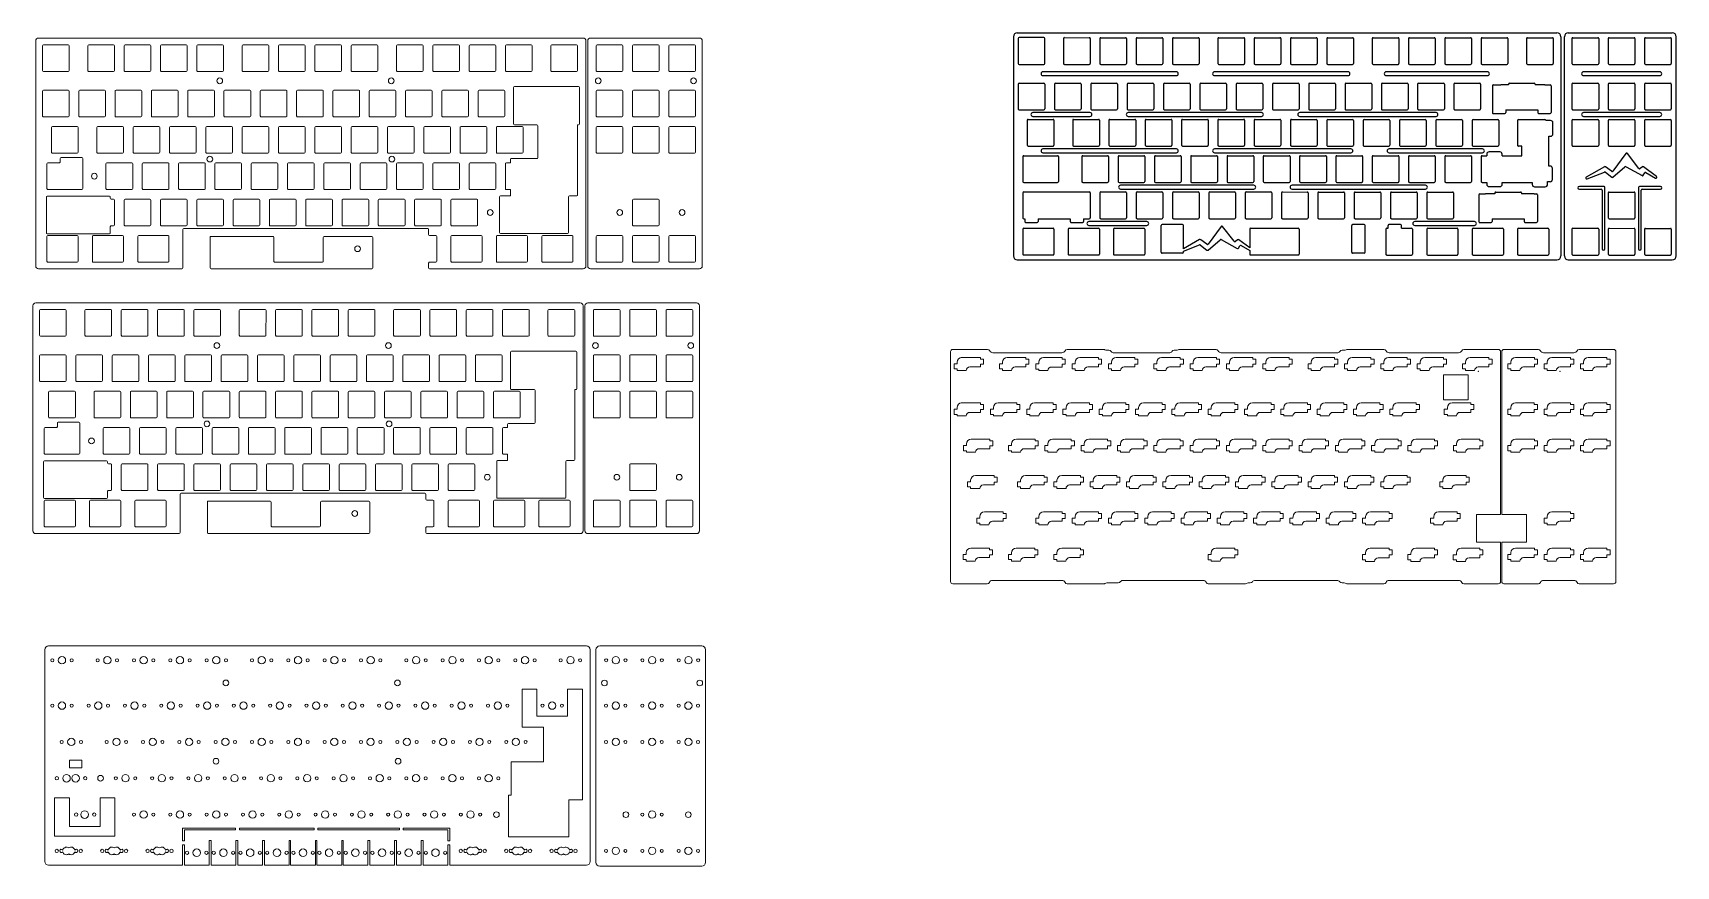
# Model space of a CAD drawing. Header units: millimetres. Extents: x 2011 to 3176, y 384 to 6285.
# Drawn here: x 2011 to 2873, y 384 to 821 of the extents above; entities outside this region: 1.
import ezdxf

# ---------------------------------------------------------------- set-up
doc = ezdxf.new("R2010")
doc.units = ezdxf.units.MM
doc.header["$PDSIZE"] = -1

msp = doc.modelspace()

# ---------------------------------------------------------------- linework, layer by layer
msp.add_line((3152.08, 6285.12), (3175.89, 6285.12))
at = {"color": 7, "linetype": 'Continuous', "lineweight": 25}
for p, q in [((2525.1, 819.09), (2525.1, 704.03)), ((2527.1, 821.09), (2810.26, 821.09)), ((2812.26, 819.09), (2812.26, 704.03)), ((2814.2, 704.03), (2814.2, 819.09)), ((2816.2, 821.09), (2870.76, 821.09)), ((2872.76, 704.03), (2872.76, 819.09)), ((2527.62, 818.07), (2527.62, 805.07)), ((2541.12, 818.57), (2528.12, 818.57)), ((2541.62, 805.07), (2541.62, 818.07)), ((2551.43, 818.07), (2551.43, 805.07)), ((2551.93, 818.57), (2564.93, 818.56)), ((2565.43, 818.06), (2565.43, 805.06)), ((2570.48, 818.06), (2570.48, 805.06)), ((2570.98, 818.56), (2583.98, 818.56)), ((2584.48, 818.06), (2584.48, 805.06)), ((2589.53, 818.06), (2589.53, 805.06)), ((2590.03, 818.56), (2603.03, 818.56)), ((2603.53, 818.06), (2603.53, 805.06)), ((2608.58, 818.06), (2608.58, 805.06)), ((2609.08, 818.56), (2622.08, 818.56)), ((2622.58, 818.06), (2622.58, 805.06)), ((2632.4, 818.06), (2632.4, 805.06)), ((2632.9, 818.56), (2645.9, 818.56)), ((2646.4, 818.06), (2646.4, 805.06)), ((2651.45, 818.06), (2651.45, 805.06)), ((2651.95, 818.56), (2664.95, 818.56)), ((2665.45, 818.06), (2665.45, 805.06)), ((2670.5, 818.06), (2670.5, 805.06)), ((2671, 818.56), (2684, 818.56)), ((2684.5, 818.06), (2684.5, 805.06)), ((2689.55, 818.06), (2689.55, 805.06)), ((2690.05, 818.56), (2703.05, 818.56)), ((2703.55, 818.06), (2703.55, 805.06)), ((2713.36, 818.06), (2713.36, 805.06)), ((2713.86, 818.56), (2726.86, 818.55)), ((2727.36, 818.05), (2727.36, 805.05)), ((2732.41, 818.05), (2732.41, 805.05)), ((2732.91, 818.55), (2745.91, 818.55)), ((2746.41, 818.05), (2746.41, 805.05)), ((2751.46, 818.05), (2751.46, 805.05)), ((2751.96, 818.55), (2764.96, 818.55)), ((2765.46, 818.05), (2765.46, 805.05)), ((2770.51, 818.05), (2770.51, 805.05)), ((2771.01, 818.55), (2784.01, 818.55)), ((2784.51, 818.05), (2784.51, 805.05)), ((2794.32, 818.05), (2794.32, 805.05)), ((2794.82, 818.55), (2807.82, 818.55)), ((2808.32, 818.05), (2808.32, 805.05)), ((2818.13, 818.05), (2818.13, 805.05)), ((2818.63, 818.55), (2831.63, 818.55)), ((2832.13, 818.05), (2832.13, 805.05)), ((2837.18, 818.05), (2837.18, 805.05)), ((2837.68, 818.55), (2850.68, 818.55)), ((2851.18, 818.05), (2851.18, 805.05)), ((2856.23, 818.05), (2856.23, 805.05)), ((2856.73, 818.55), (2869.73, 818.55)), ((2870.23, 818.05), (2870.23, 805.05)), ((2528.12, 804.57), (2541.12, 804.57)), ((2551.93, 804.57), (2564.93, 804.56)), ((2570.98, 804.56), (2583.98, 804.56)), ((2590.03, 804.56), (2603.03, 804.56)), ((2609.08, 804.56), (2622.08, 804.56)), ((2632.9, 804.56), (2645.9, 804.56)), ((2651.95, 804.56), (2664.95, 804.56)), ((2671, 804.56), (2684, 804.56)), ((2690.05, 804.56), (2703.05, 804.56)), ((2713.86, 804.56), (2726.86, 804.55)), ((2732.91, 804.55), (2745.91, 804.55)), ((2751.96, 804.55), (2764.96, 804.55)), ((2771.01, 804.55), (2784.01, 804.55)), ((2794.82, 804.55), (2807.82, 804.55)), ((2818.63, 804.55), (2831.63, 804.55)), ((2837.68, 804.55), (2850.68, 804.55)), ((2856.73, 804.55), (2869.73, 804.55)), ((2527.62, 794.25), (2527.62, 781.25)), ((2528.12, 794.75), (2541.12, 794.75)), ((2610.62, 800.66), (2540.62, 800.66)), ((2540.62, 798.66), (2610.62, 798.66)), ((2541.62, 794.25), (2541.62, 781.25)), ((2546.67, 794.25), (2546.67, 781.25)), ((2547.17, 794.75), (2560.17, 794.75)), ((2560.67, 794.25), (2560.67, 781.25)), ((2565.72, 794.25), (2565.72, 781.25)), ((2566.22, 794.75), (2579.22, 794.75)), ((2579.72, 794.25), (2579.72, 781.25)), ((2584.77, 794.25), (2584.77, 781.25)), ((2585.27, 794.75), (2598.27, 794.75)), ((2598.77, 794.25), (2598.77, 781.25)), ((2603.82, 794.25), (2603.82, 781.25)), ((2604.32, 794.75), (2617.32, 794.75)), ((2617.82, 794.25), (2617.82, 781.25)), ((2622.87, 794.25), (2622.87, 781.25)), ((2623.37, 794.75), (2636.37, 794.75)), ((2700.62, 800.66), (2630.62, 800.66)), ((2630.62, 798.66), (2700.62, 798.66)), ((2636.87, 794.25), (2636.87, 781.25)), ((2641.92, 794.25), (2641.92, 781.25)), ((2642.42, 794.75), (2655.42, 794.75)), ((2655.92, 794.25), (2655.92, 781.25)), ((2660.97, 794.25), (2660.97, 781.25)), ((2661.47, 794.75), (2674.47, 794.75)), ((2674.97, 794.25), (2674.97, 781.25)), ((2680.02, 794.24), (2680.02, 781.24)), ((2680.52, 794.74), (2693.52, 794.74)), ((2694.02, 794.24), (2694.02, 781.24)), ((2699.07, 794.24), (2699.07, 781.24)), ((2699.57, 794.74), (2712.57, 794.74)), ((2713.07, 794.24), (2713.07, 781.24)), ((2718.12, 794.24), (2718.12, 781.24)), ((2718.62, 794.74), (2731.62, 794.74)), ((2773.77, 800.66), (2720.62, 800.66)), ((2720.62, 798.66), (2773.77, 798.66)), ((2732.12, 794.24), (2732.12, 781.24)), ((2737.17, 794.24), (2737.17, 781.24)), ((2737.67, 794.74), (2750.67, 794.74)), ((2751.17, 794.24), (2751.17, 781.24)), ((2756.22, 794.24), (2756.22, 781.24)), ((2756.72, 794.74), (2769.72, 794.74)), ((2770.22, 794.24), (2770.22, 781.24)), ((2776.36, 793.24), (2776.36, 779.24)), ((2776.86, 793.74), (2780.8, 793.74)), ((2784.8, 793.74), (2780.8, 793.74)), ((2784.8, 794.24), (2784.8, 793.74)), ((2785.3, 794.74), (2798.3, 794.74)), ((2798.8, 794.24), (2798.8, 793.74)), ((2803.96, 793.74), (2798.8, 793.74)), ((2803.96, 793.74), (2806.73, 793.74)), ((2803.96, 793.74), (2803.96, 793.74)), ((2807.23, 793.24), (2807.23, 779.24)), ((2818.13, 794.24), (2818.13, 781.24)), ((2818.63, 794.74), (2831.63, 794.74)), ((2864.19, 800.66), (2824.19, 800.66)), ((2824.19, 798.66), (2864.19, 798.66)), ((2832.13, 794.24), (2832.13, 781.24)), ((2837.18, 794.24), (2837.18, 781.24)), ((2837.68, 794.74), (2850.68, 794.73)), ((2851.18, 794.23), (2851.18, 781.23)), ((2856.23, 794.23), (2856.23, 781.23)), ((2856.73, 794.73), (2869.73, 794.73)), ((2870.23, 794.23), (2870.23, 781.23)), ((2528.12, 780.75), (2541.12, 780.75)), ((2565.28, 779.23), (2535.28, 779.23)), ((2535.28, 777.23), (2565.28, 777.23)), ((2547.17, 780.75), (2560.17, 780.75)), ((2566.22, 780.75), (2579.22, 780.75)), ((2585.27, 780.75), (2598.27, 780.75)), ((2655.28, 779.23), (2585.28, 779.23)), ((2585.28, 777.23), (2655.28, 777.23)), ((2604.32, 780.75), (2617.32, 780.75)), ((2623.37, 780.75), (2636.37, 780.75)), ((2642.42, 780.75), (2655.42, 780.75)), ((2661.47, 780.75), (2674.47, 780.75)), ((2746.83, 779.23), (2675.28, 779.23)), ((2675.28, 777.23), (2746.83, 777.23)), ((2680.52, 780.74), (2693.52, 780.74)), ((2699.57, 780.74), (2712.57, 780.74)), ((2718.62, 780.74), (2731.62, 780.74)), ((2737.67, 780.74), (2750.67, 780.74)), ((2756.72, 780.74), (2769.72, 780.74)), ((2776.86, 778.74), (2782.86, 778.74)), ((2783.36, 780.74), (2783.36, 779.24)), ((2783.36, 780.74), (2800.23, 780.74)), ((2800.23, 780.74), (2800.23, 779.24)), ((2800.73, 778.74), (2806.73, 778.74)), ((2818.63, 780.74), (2831.63, 780.74)), ((2864.19, 779.23), (2824.19, 779.23)), ((2824.19, 777.23), (2864.19, 777.23)), ((2837.68, 780.74), (2850.68, 780.73)), ((2856.73, 780.73), (2869.73, 780.73)), ((2532.38, 775.2), (2532.38, 762.2)), ((2532.88, 775.7), (2545.88, 775.7)), ((2546.38, 775.2), (2546.38, 762.2)), ((2556.19, 775.2), (2556.19, 762.2)), ((2556.69, 775.7), (2569.69, 775.7)), ((2570.19, 775.2), (2570.19, 762.2)), ((2575.24, 775.2), (2575.24, 762.2)), ((2575.74, 775.7), (2588.74, 775.7)), ((2589.24, 775.2), (2589.24, 762.2)), ((2594.29, 775.2), (2594.29, 762.2)), ((2594.79, 775.7), (2607.79, 775.7)), ((2608.29, 775.2), (2608.29, 762.2)), ((2613.34, 775.2), (2613.34, 762.2)), ((2613.84, 775.7), (2626.84, 775.7)), ((2627.34, 775.2), (2627.34, 762.2)), ((2632.39, 775.2), (2632.39, 762.2)), ((2632.89, 775.7), (2645.89, 775.7)), ((2646.39, 775.2), (2646.39, 762.2)), ((2651.44, 775.2), (2651.44, 762.2)), ((2651.94, 775.7), (2664.94, 775.7)), ((2665.44, 775.2), (2665.44, 762.2)), ((2670.49, 775.2), (2670.49, 762.2)), ((2670.99, 775.7), (2683.99, 775.69)), ((2684.49, 775.19), (2684.49, 762.19)), ((2689.54, 775.19), (2689.54, 762.19)), ((2690.04, 775.69), (2703.04, 775.69)), ((2703.54, 775.19), (2703.54, 762.19)), ((2708.59, 775.19), (2708.59, 762.19)), ((2709.09, 775.69), (2722.09, 775.69)), ((2722.59, 775.19), (2722.59, 762.19)), ((2727.64, 775.19), (2727.64, 762.19)), ((2728.14, 775.69), (2741.14, 775.69)), ((2741.64, 775.19), (2741.64, 762.19)), ((2746.69, 775.19), (2746.69, 762.19)), ((2747.19, 775.69), (2760.19, 775.69)), ((2760.69, 775.19), (2760.69, 762.19)), ((2765.74, 775.19), (2765.74, 762.19)), ((2766.24, 775.69), (2779.24, 775.69)), ((2779.74, 775.19), (2779.74, 762.19)), ((2789.56, 775.19), (2789.56, 762.19)), ((2790.06, 775.69), (2803.96, 775.69)), ((2804.46, 775.09), (2804.46, 775.19)), ((2806.9, 775.09), (2804.46, 775.09)), ((2808.1, 768.07), (2808.1, 773.89)), ((2818.13, 775.19), (2818.13, 762.19)), ((2818.63, 775.69), (2831.63, 775.69)), ((2832.13, 775.19), (2832.13, 762.19)), ((2837.18, 775.19), (2837.18, 762.19)), ((2837.68, 775.69), (2850.68, 775.68)), ((2851.18, 775.18), (2851.18, 762.18)), ((2856.23, 775.18), (2856.23, 762.18)), ((2856.73, 775.68), (2869.73, 775.68)), ((2870.23, 775.18), (2870.23, 762.18)), ((2532.88, 761.7), (2545.88, 761.7)), ((2610.62, 760.18), (2540.62, 760.18)), ((2556.69, 761.7), (2569.69, 761.7)), ((2575.74, 761.7), (2588.74, 761.7)), ((2594.79, 761.7), (2607.79, 761.7)), ((2613.84, 761.7), (2626.84, 761.7)), ((2702.17, 760.18), (2630.62, 760.18)), ((2632.89, 761.7), (2645.89, 761.7)), ((2651.94, 761.7), (2664.94, 761.7)), ((2670.99, 761.7), (2683.99, 761.69)), ((2690.04, 761.69), (2703.04, 761.69)), ((2709.09, 761.69), (2722.09, 761.69)), ((2771.2, 760.18), (2722.17, 760.18)), ((2728.14, 761.69), (2741.14, 761.69)), ((2747.19, 761.69), (2760.19, 761.69)), ((2766.24, 761.69), (2779.24, 761.69)), ((2780.28, 758.67), (2774.61, 758.67)), ((2791.86, 761.69), (2790.06, 761.69)), ((2791.86, 756.64), (2791.86, 761.69)), ((2805.99, 751.18), (2805.99, 766.87)), ((2805.99, 766.87), (2806.9, 766.87)), ((2818.63, 761.69), (2831.63, 761.69)), ((2837.68, 761.69), (2850.68, 761.68)), ((2856.73, 761.68), (2869.73, 761.68)), ((2530, 756.15), (2530, 743.15)), ((2530.5, 756.65), (2548.26, 756.65)), ((2540.62, 758.18), (2610.62, 758.18)), ((2548.76, 756.15), (2548.76, 743.15)), ((2560.96, 756.15), (2560.96, 743.15)), ((2561.46, 756.65), (2574.46, 756.65)), ((2574.96, 756.15), (2574.96, 743.15)), ((2580.01, 756.15), (2580.01, 743.15)), ((2580.51, 756.65), (2593.51, 756.65)), ((2594.01, 756.15), (2594.01, 743.15)), ((2599.06, 756.15), (2599.06, 743.15)), ((2599.56, 756.65), (2612.56, 756.65)), ((2613.06, 756.15), (2613.06, 743.15)), ((2618.11, 756.15), (2618.11, 743.15)), ((2618.61, 756.65), (2631.61, 756.65)), ((2630.62, 758.18), (2702.17, 758.18)), ((2632.11, 756.15), (2632.11, 743.15)), ((2637.16, 756.15), (2637.16, 743.15)), ((2637.66, 756.65), (2650.66, 756.65)), ((2651.16, 756.15), (2651.16, 743.15)), ((2656.21, 756.15), (2656.21, 743.15)), ((2656.71, 756.65), (2669.71, 756.65)), ((2670.21, 756.15), (2670.21, 743.15)), ((2675.26, 756.15), (2675.26, 743.15)), ((2675.76, 756.65), (2688.76, 756.64)), ((2689.26, 756.14), (2689.26, 743.14)), ((2694.31, 756.14), (2694.31, 743.14)), ((2694.81, 756.64), (2707.81, 756.64)), ((2708.31, 756.14), (2708.31, 743.14)), ((2713.36, 756.14), (2713.36, 743.14)), ((2713.86, 756.64), (2726.86, 756.64)), ((2722.17, 758.18), (2771.2, 758.18)), ((2727.36, 756.14), (2727.36, 743.14)), ((2732.41, 756.14), (2732.41, 743.14)), ((2732.91, 756.64), (2745.91, 756.64)), ((2746.41, 756.14), (2746.41, 743.14)), ((2751.46, 756.14), (2751.46, 743.14)), ((2751.96, 756.64), (2764.96, 756.64)), ((2765.46, 756.14), (2765.46, 743.14)), ((2770.48, 756.14), (2770.48, 743.14)), ((2770.98, 756.64), (2773.41, 756.64)), ((2773.41, 757.47), (2773.41, 756.64)), ((2781.48, 756.64), (2781.48, 757.47)), ((2781.48, 756.64), (2789.56, 756.64)), ((2789.56, 756.64), (2791.86, 756.64)), ((2806.7, 751.18), (2805.99, 751.18)), ((2807.9, 744.21), (2807.9, 749.98)), ((2835.16, 750.88), (2825.58, 745.42)), ((2838.92, 748.47), (2835.7, 750.85)), ((2846.42, 757.77), (2839.62, 748.57)), ((2839.64, 745.4), (2845.92, 750.81)), ((2846.49, 750.87), (2854.87, 746.18)), ((2853.2, 750), (2847.21, 757.77)), ((2855.07, 750.81), (2853.9, 749.91)), ((2862.51, 745.76), (2855.67, 750.82)), ((2530.5, 742.65), (2548.26, 742.65)), ((2561.46, 742.65), (2574.46, 742.65)), ((2580.51, 742.65), (2593.51, 742.65)), ((2599.56, 742.65), (2612.56, 742.65)), ((2618.61, 742.65), (2631.61, 742.65)), ((2637.66, 742.65), (2650.66, 742.65)), ((2656.71, 742.65), (2669.71, 742.65)), ((2675.76, 742.65), (2688.76, 742.64)), ((2694.81, 742.64), (2707.81, 742.64)), ((2713.86, 742.64), (2726.86, 742.64)), ((2732.91, 742.64), (2745.91, 742.64)), ((2751.96, 742.64), (2764.96, 742.64)), ((2770.98, 742.64), (2770.98, 742.64)), ((2771.01, 742.64), (2773.41, 742.64)), ((2773.41, 742.64), (2773.41, 741.62)), ((2781.54, 741.62), (2781.54, 742.64)), ((2781.54, 742.64), (2795.91, 742.64)), ((2795.92, 742.64), (2797.32, 742.64)), ((2797.32, 742.64), (2797.32, 741.59)), ((2805.31, 741.59), (2805.31, 743.02)), ((2805.31, 743.02), (2806.7, 743.02)), ((2826.01, 744.52), (2835.18, 748.07)), ((2835.67, 748), (2839, 745.39)), ((2855.55, 746.37), (2856.26, 747.65)), ((2856.95, 747.83), (2861.96, 744.93)), ((2530, 737.1), (2530, 724.1)), ((2530.5, 737.6), (2564.93, 737.6)), ((2565.43, 737.1), (2565.43, 724.1)), ((2570.48, 737.1), (2570.48, 724.1)), ((2570.98, 737.6), (2583.98, 737.6)), ((2651.25, 741.13), (2581.25, 741.13)), ((2581.25, 739.13), (2651.25, 739.13)), ((2584.48, 737.1), (2584.48, 724.1)), ((2589.53, 737.1), (2589.53, 724.1)), ((2590.03, 737.6), (2603.03, 737.6)), ((2603.53, 737.1), (2603.53, 724.1)), ((2608.58, 737.1), (2608.58, 724.1)), ((2609.08, 737.6), (2622.08, 737.6)), ((2622.58, 737.1), (2622.58, 724.1)), ((2627.63, 737.1), (2627.63, 724.1)), ((2628.13, 737.6), (2641.13, 737.6)), ((2641.63, 737.1), (2641.63, 724.1)), ((2646.68, 737.1), (2646.68, 724.1)), ((2647.18, 737.6), (2660.18, 737.6)), ((2660.68, 737.1), (2660.68, 724.1)), ((2665.73, 737.1), (2665.73, 724.1)), ((2666.23, 737.6), (2679.23, 737.59)), ((2741.25, 741.13), (2671.25, 741.13)), ((2671.25, 739.13), (2741.25, 739.13)), ((2679.73, 737.09), (2679.73, 724.09)), ((2684.78, 737.09), (2684.78, 724.09)), ((2685.28, 737.59), (2698.28, 737.59)), ((2698.78, 737.09), (2698.78, 724.09)), ((2703.83, 737.09), (2703.83, 724.09)), ((2704.33, 737.59), (2717.33, 737.59)), ((2717.83, 737.09), (2717.83, 724.09)), ((2722.88, 737.09), (2722.88, 724.09)), ((2723.38, 737.59), (2736.38, 737.59)), ((2736.88, 737.09), (2736.88, 724.09)), ((2741.93, 737.09), (2741.93, 724.09)), ((2742.43, 737.59), (2755.43, 737.59)), ((2755.93, 737.09), (2755.93, 724.09)), ((2769.21, 736.09), (2769.21, 722.09)), ((2769.71, 736.59), (2772.71, 736.59)), ((2777.65, 736.59), (2772.71, 736.59)), ((2774.61, 740.42), (2780.34, 740.42)), ((2777.65, 737.09), (2777.65, 736.59)), ((2778.15, 737.59), (2791.15, 737.59)), ((2791.65, 737.09), (2791.65, 736.59)), ((2798.21, 736.59), (2791.65, 736.59)), ((2798.21, 736.59), (2799.59, 736.59)), ((2798.21, 736.59), (2798.21, 736.59)), ((2798.52, 740.39), (2804.11, 740.39)), ((2800.09, 736.09), (2800.09, 722.09)), ((2834.92, 740.52), (2821.98, 740.52)), ((2821.98, 739.02), (2833.42, 739.02)), ((2833.92, 738.52), (2833.92, 707.8)), ((2835.42, 707.8), (2835.42, 740.02)), ((2837.18, 737.09), (2837.18, 724.09)), ((2837.68, 737.59), (2850.68, 737.58)), ((2851.18, 737.08), (2851.18, 724.08)), ((2852.97, 740.02), (2852.97, 707.8)), ((2864.48, 740.52), (2853.47, 740.52)), ((2854.47, 707.8), (2854.47, 738.52)), ((2854.97, 739.02), (2864.48, 739.02)), ((2530, 718.05), (2530, 705.05)), ((2530.5, 723.6), (2531.08, 723.6)), ((2530.5, 718.55), (2545.88, 718.55)), ((2531.08, 723.6), (2531.08, 722.1)), ((2531.58, 721.6), (2537.58, 721.6)), ((2538.08, 723.6), (2538.08, 722.1)), ((2538.08, 723.6), (2554.96, 723.6)), ((2546.38, 718.05), (2546.38, 705.05)), ((2553.81, 718.05), (2553.81, 705.05)), ((2554.31, 718.55), (2569.69, 718.55)), ((2554.96, 723.6), (2554.96, 722.1)), ((2555.46, 721.6), (2561.46, 721.6)), ((2561.96, 723.6), (2561.96, 722.1)), ((2561.96, 723.6), (2564.93, 723.6)), ((2595.12, 722.08), (2564.67, 722.08)), ((2564.67, 720.08), (2595.12, 720.08)), ((2570.19, 718.05), (2570.19, 705.05)), ((2570.98, 723.6), (2583.98, 723.6)), ((2577.62, 718.05), (2577.62, 705.05)), ((2578.12, 718.55), (2593.5, 718.55)), ((2590.03, 723.6), (2603.03, 723.6)), ((2594, 718.05), (2594, 705.05)), ((2602.56, 706.05), (2602.56, 720.05)), ((2613.82, 720.55), (2603.06, 720.55)), ((2609.08, 723.6), (2622.08, 723.6)), ((2614.32, 707.78), (2614.32, 720.05)), ((2634.05, 719.49), (2627.25, 710.3)), ((2628.13, 723.6), (2641.13, 723.6)), ((2640.83, 711.73), (2634.85, 719.5)), ((2647.18, 723.6), (2660.18, 723.6)), ((2649.06, 718.05), (2649.06, 708.29)), ((2649.56, 718.55), (2674.47, 718.55)), ((2666.23, 723.6), (2679.23, 723.59)), ((2674.97, 718.05), (2674.97, 705.05)), ((2685.28, 723.59), (2698.28, 723.59)), ((2702.56, 706.04), (2702.56, 720.04)), ((2709.06, 720.54), (2703.06, 720.54)), ((2704.33, 723.59), (2717.33, 723.59)), ((2709.56, 706.04), (2709.56, 720.04)), ((2720.5, 718.04), (2720.5, 705.04)), ((2721, 718.54), (2721.62, 718.54)), ((2721.62, 718.54), (2721.62, 720.04)), ((2728.12, 720.54), (2722.12, 720.54)), ((2723.38, 723.59), (2736.38, 723.59)), ((2728.62, 718.54), (2728.62, 720.04)), ((2728.62, 718.54), (2734, 718.54)), ((2734.5, 718.04), (2734.5, 705.04)), ((2766.96, 722.08), (2735.62, 722.08)), ((2735.62, 720.08), (2766.96, 720.08)), ((2741.93, 718.04), (2741.93, 705.04)), ((2742.43, 723.59), (2755.43, 723.59)), ((2742.43, 718.54), (2757.81, 718.54)), ((2758.31, 718.04), (2758.31, 705.04)), ((2765.74, 718.04), (2765.74, 705.04)), ((2766.24, 718.54), (2781.62, 718.54)), ((2769.71, 721.59), (2775.71, 721.59)), ((2776.21, 723.59), (2776.21, 722.09)), ((2776.21, 723.59), (2793.09, 723.59)), ((2782.12, 718.04), (2782.12, 705.04)), ((2789.55, 718.04), (2789.55, 705.04)), ((2790.05, 718.54), (2805.44, 718.54)), ((2793.09, 723.59), (2793.09, 722.09)), ((2793.59, 721.59), (2799.59, 721.59)), ((2805.94, 718.04), (2805.93, 705.04)), ((2818.13, 718.04), (2818.13, 705.04)), ((2818.63, 718.54), (2831.63, 718.54)), ((2832.13, 718.04), (2832.13, 705.04)), ((2837.18, 718.04), (2837.18, 705.04)), ((2837.68, 723.59), (2850.68, 723.58)), ((2837.68, 718.54), (2850.68, 718.53)), ((2851.18, 718.03), (2851.18, 705.03)), ((2856.23, 718.03), (2856.23, 705.03)), ((2856.73, 718.53), (2869.73, 718.53)), ((2870.23, 718.03), (2870.23, 705.03)), ((2622.79, 712.61), (2614.32, 707.78)), ((2614.32, 706.51), (2622.81, 709.8)), ((2623.3, 709.73), (2626.63, 707.12)), ((2626.56, 710.2), (2623.34, 712.58)), ((2627.27, 707.13), (2633.55, 712.54)), ((2634.12, 712.6), (2642.5, 707.91)), ((2642.7, 712.54), (2641.53, 711.64)), ((2643.18, 708.1), (2643.89, 709.37)), ((2649.06, 708.29), (2643.3, 712.55)), ((2644.58, 709.56), (2649.06, 706.96)), ((2649.06, 706.96), (2649.06, 705.05)), ((2527.1, 702.03), (2810.26, 702.03)), ((2530.5, 704.55), (2545.88, 704.55)), ((2554.31, 704.55), (2569.69, 704.55)), ((2578.12, 704.55), (2593.5, 704.55)), ((2613.82, 705.55), (2603.06, 705.55)), ((2614.32, 706.05), (2614.32, 706.51)), ((2649.56, 704.55), (2674.47, 704.55)), ((2709.06, 705.54), (2703.06, 705.54)), ((2721, 704.54), (2734, 704.54)), ((2742.43, 704.54), (2757.81, 704.54)), ((2766.24, 704.54), (2781.62, 704.54)), ((2790.05, 704.54), (2805.43, 704.54)), ((2816.2, 702.03), (2870.76, 702.03)), ((2818.63, 704.54), (2831.63, 704.54)), ((2837.68, 704.54), (2850.68, 704.53)), ((2856.73, 704.53), (2869.73, 704.53))]:
    msp.add_line(p, q, dxfattribs=at)
at = {"color": 7, "linetype": 'Continuous', "lineweight": 5}
for p, q in [((2012.22, 816.85), (2012.22, 698.79)), ((2013.72, 818.35), (2299.38, 818.35)), ((2015.74, 801.33), (2015.74, 814.33)), ((2016.24, 814.83), (2029.24, 814.83)), ((2029.74, 814.33), (2029.74, 801.33)), ((2039.56, 801.32), (2039.56, 814.32)), ((2040.06, 814.82), (2053.06, 814.82)), ((2053.56, 814.32), (2053.56, 801.32)), ((2058.61, 801.32), (2058.61, 814.32)), ((2059.11, 814.82), (2072.11, 814.82)), ((2072.61, 814.32), (2072.61, 801.32)), ((2077.66, 801.32), (2077.66, 814.32)), ((2078.16, 814.82), (2091.16, 814.82)), ((2091.66, 814.32), (2091.66, 801.32)), ((2096.71, 801.32), (2096.71, 814.32)), ((2097.21, 814.82), (2110.21, 814.82)), ((2110.71, 814.32), (2110.71, 801.32)), ((2120.52, 801.32), (2120.52, 814.32)), ((2121.02, 814.82), (2134.02, 814.82)), ((2134.52, 814.32), (2134.52, 801.32)), ((2139.57, 801.32), (2139.57, 814.32)), ((2140.07, 814.82), (2153.07, 814.82)), ((2153.57, 814.32), (2153.57, 801.32)), ((2158.62, 801.32), (2158.62, 814.32)), ((2159.12, 814.82), (2172.12, 814.82)), ((2172.62, 814.32), (2172.62, 801.32)), ((2177.67, 801.32), (2177.67, 814.32)), ((2178.17, 814.82), (2191.17, 814.82)), ((2191.67, 814.32), (2191.67, 801.32)), ((2201.48, 801.32), (2201.48, 814.32)), ((2201.98, 814.82), (2214.98, 814.81)), ((2215.48, 814.31), (2215.48, 801.31)), ((2220.53, 801.31), (2220.53, 814.31)), ((2221.03, 814.81), (2234.03, 814.81)), ((2234.53, 814.31), (2234.53, 801.31)), ((2239.58, 801.31), (2239.58, 814.31)), ((2240.08, 814.81), (2253.08, 814.81)), ((2253.58, 814.31), (2253.58, 801.31)), ((2258.63, 801.31), (2258.63, 814.31)), ((2259.13, 814.81), (2272.13, 814.81)), ((2272.63, 814.31), (2272.63, 801.31)), ((2282.44, 801.31), (2282.44, 814.31)), ((2282.94, 814.81), (2295.94, 814.81)), ((2296.44, 814.31), (2296.44, 801.31)), ((2300.88, 698.79), (2300.88, 816.85)), ((2301.82, 816.85), (2301.82, 698.79)), ((2303.32, 818.35), (2360.38, 818.35)), ((2306.26, 801.31), (2306.26, 814.31)), ((2306.76, 814.81), (2319.76, 814.81)), ((2320.26, 814.31), (2320.26, 801.31)), ((2325.31, 801.31), (2325.31, 814.31)), ((2325.81, 814.81), (2338.81, 814.81)), ((2339.31, 814.31), (2339.31, 801.31)), ((2344.36, 801.31), (2344.36, 814.31)), ((2344.86, 814.81), (2357.86, 814.81)), ((2358.36, 814.31), (2358.36, 801.31)), ((2361.88, 816.85), (2361.88, 698.79)), ((2029.24, 800.83), (2016.24, 800.83)), ((2053.06, 800.82), (2040.06, 800.82)), ((2072.11, 800.82), (2059.11, 800.82)), ((2091.16, 800.82), (2078.16, 800.82)), ((2110.21, 800.82), (2097.21, 800.82)), ((2134.02, 800.82), (2121.02, 800.82)), ((2153.07, 800.82), (2140.07, 800.82)), ((2172.12, 800.82), (2159.12, 800.82)), ((2191.17, 800.82), (2178.17, 800.82)), ((2214.98, 800.81), (2201.98, 800.82)), ((2234.03, 800.81), (2221.03, 800.81)), ((2253.08, 800.81), (2240.08, 800.81)), ((2272.13, 800.81), (2259.13, 800.81)), ((2295.94, 800.81), (2282.94, 800.81)), ((2319.76, 800.81), (2306.76, 800.81)), ((2338.81, 800.81), (2325.81, 800.81)), ((2357.86, 800.81), (2344.86, 800.81)), ((2015.74, 777.51), (2015.74, 790.51)), ((2016.24, 791.01), (2029.24, 791.01)), ((2029.74, 790.51), (2029.74, 777.51)), ((2034.79, 777.51), (2034.79, 790.51)), ((2035.29, 791.01), (2048.29, 791.01)), ((2048.79, 790.51), (2048.79, 777.51)), ((2053.84, 777.51), (2053.84, 790.51)), ((2054.34, 791.01), (2067.34, 791.01)), ((2067.84, 790.51), (2067.84, 777.51)), ((2072.89, 777.51), (2072.89, 790.51)), ((2073.39, 791.01), (2086.39, 791.01)), ((2086.89, 790.51), (2086.89, 777.51)), ((2091.94, 777.51), (2091.94, 790.51)), ((2092.44, 791.01), (2105.44, 791.01)), ((2105.94, 790.51), (2105.94, 777.51)), ((2110.99, 777.51), (2110.99, 790.51)), ((2111.49, 791.01), (2124.49, 791.01)), ((2124.99, 790.51), (2124.99, 777.51)), ((2130.04, 777.51), (2130.04, 790.51)), ((2130.54, 791.01), (2143.54, 791.01)), ((2144.04, 790.51), (2144.04, 777.51)), ((2149.09, 777.51), (2149.09, 790.51)), ((2149.59, 791.01), (2162.59, 791.01)), ((2163.09, 790.5), (2163.09, 777.5)), ((2168.14, 777.5), (2168.14, 790.5)), ((2168.64, 791), (2181.64, 791)), ((2182.14, 790.5), (2182.14, 777.5)), ((2187.19, 777.5), (2187.19, 790.5)), ((2187.69, 791), (2200.69, 791)), ((2201.19, 790.5), (2201.19, 777.5)), ((2206.24, 777.5), (2206.24, 790.5)), ((2206.74, 791), (2219.74, 791)), ((2220.24, 790.5), (2220.24, 777.5)), ((2225.29, 777.5), (2225.29, 790.5)), ((2225.79, 791), (2238.79, 791)), ((2239.29, 790.5), (2239.29, 777.5)), ((2244.34, 777.5), (2244.34, 790.5)), ((2244.84, 791), (2257.84, 791)), ((2258.34, 790.5), (2258.34, 777.5)), ((2262.82, 792.43), (2262.82, 773.32)), ((2263.32, 792.93), (2297, 792.93)), ((2297.5, 792.43), (2297.5, 773.32)), ((2306.25, 777.5), (2306.26, 790.5)), ((2306.76, 791), (2319.76, 791)), ((2320.26, 790.5), (2320.25, 777.5)), ((2325.3, 777.5), (2325.31, 790.5)), ((2325.81, 791), (2338.81, 790.99)), ((2339.31, 790.49), (2339.3, 777.49)), ((2344.35, 777.49), (2344.36, 790.49)), ((2344.86, 790.99), (2357.86, 790.99)), ((2358.36, 790.49), (2358.35, 777.49)), ((2029.24, 777.01), (2016.24, 777.01)), ((2048.29, 777.01), (2035.29, 777.01)), ((2067.34, 777.01), (2054.34, 777.01)), ((2086.39, 777.01), (2073.39, 777.01)), ((2105.44, 777.01), (2092.44, 777.01)), ((2124.49, 777.01), (2111.49, 777.01)), ((2143.54, 777.01), (2130.54, 777.01)), ((2162.59, 777.01), (2149.59, 777.01)), ((2181.64, 777), (2168.64, 777)), ((2200.69, 777), (2187.69, 777)), ((2219.74, 777), (2206.74, 777)), ((2238.79, 777), (2225.79, 777)), ((2257.84, 777), (2244.84, 777)), ((2319.75, 777), (2306.75, 777)), ((2338.8, 776.99), (2325.8, 777)), ((2357.85, 776.99), (2344.85, 776.99)), ((2020.5, 758.46), (2020.5, 771.46)), ((2021, 771.96), (2034, 771.96)), ((2034.5, 771.46), (2034.5, 758.46)), ((2044.32, 758.46), (2044.32, 771.46)), ((2044.82, 771.96), (2057.82, 771.96)), ((2058.32, 771.46), (2058.32, 758.46)), ((2063.37, 758.46), (2063.37, 771.46)), ((2063.87, 771.96), (2076.87, 771.96)), ((2077.37, 771.46), (2077.37, 758.46)), ((2082.42, 758.46), (2082.42, 771.46)), ((2082.92, 771.96), (2095.92, 771.96)), ((2096.42, 771.46), (2096.42, 758.46)), ((2101.47, 758.46), (2101.47, 771.46)), ((2101.97, 771.96), (2114.97, 771.96)), ((2115.47, 771.46), (2115.47, 758.46)), ((2120.52, 758.46), (2120.52, 771.46)), ((2121.02, 771.96), (2134.02, 771.96)), ((2134.52, 771.46), (2134.52, 758.46)), ((2139.57, 758.46), (2139.57, 771.46)), ((2140.07, 771.96), (2153.07, 771.96)), ((2153.57, 771.46), (2153.57, 758.46)), ((2158.62, 758.46), (2158.62, 771.46)), ((2159.12, 771.96), (2172.12, 771.95)), ((2172.62, 771.45), (2172.62, 758.45)), ((2177.67, 758.45), (2177.67, 771.45)), ((2178.17, 771.95), (2191.17, 771.95)), ((2191.67, 771.45), (2191.67, 758.45)), ((2196.72, 758.45), (2196.72, 771.45)), ((2197.22, 771.95), (2210.22, 771.95)), ((2210.72, 771.45), (2210.72, 758.45)), ((2215.77, 758.45), (2215.77, 771.45)), ((2216.27, 771.95), (2229.27, 771.95)), ((2229.77, 771.45), (2229.77, 758.45)), ((2234.82, 758.45), (2234.82, 771.45)), ((2235.32, 771.95), (2248.32, 771.95)), ((2248.82, 771.45), (2248.82, 758.45)), ((2253.87, 758.45), (2253.87, 771.45)), ((2254.37, 771.95), (2267.37, 771.95)), ((2263.32, 772.82), (2275.17, 772.82)), ((2267.87, 771.45), (2267.87, 758.45)), ((2275.67, 772.32), (2275.67, 755.59)), ((2296.52, 772.82), (2296.52, 736.07)), ((2296.52, 772.82), (2297, 772.82)), ((2306.25, 758.45), (2306.25, 771.45)), ((2306.75, 771.95), (2319.75, 771.95)), ((2320.25, 771.45), (2320.25, 758.45)), ((2325.3, 758.45), (2325.3, 771.45)), ((2325.8, 771.95), (2338.8, 771.94)), ((2339.3, 771.44), (2339.3, 758.44)), ((2344.35, 758.44), (2344.35, 771.44)), ((2344.85, 771.94), (2357.85, 771.94)), ((2358.35, 771.44), (2358.35, 758.44)), ((2018.12, 739.41), (2018.12, 752.41)), ((2018.62, 752.91), (2024.57, 752.91)), ((2034, 757.96), (2021, 757.96)), ((2025.07, 755.25), (2025.07, 753.41)), ((2036.38, 755.75), (2025.57, 755.75)), ((2036.88, 752.42), (2036.88, 755.25)), ((2036.88, 752.41), (2036.88, 739.41)), ((2057.82, 757.96), (2044.82, 757.96)), ((2049.08, 739.41), (2049.08, 752.41)), ((2049.58, 752.91), (2062.58, 752.91)), ((2063.08, 752.41), (2063.08, 739.41)), ((2076.87, 757.96), (2063.87, 757.96)), ((2068.13, 739.41), (2068.13, 752.41)), ((2068.63, 752.91), (2081.63, 752.91)), ((2082.13, 752.41), (2082.13, 739.41)), ((2095.92, 757.96), (2082.92, 757.96)), ((2087.18, 739.41), (2087.18, 752.41)), ((2087.68, 752.91), (2100.68, 752.91)), ((2101.18, 752.41), (2101.18, 739.41)), ((2114.97, 757.96), (2101.97, 757.96)), ((2106.23, 739.41), (2106.23, 752.41)), ((2106.73, 752.91), (2119.73, 752.91)), ((2120.23, 752.41), (2120.23, 739.41)), ((2134.02, 757.96), (2121.02, 757.96)), ((2125.28, 739.41), (2125.28, 752.41)), ((2125.78, 752.91), (2138.78, 752.91)), ((2139.28, 752.41), (2139.28, 739.41)), ((2153.07, 757.96), (2140.07, 757.96)), ((2144.33, 739.41), (2144.33, 752.41)), ((2144.83, 752.91), (2157.83, 752.91)), ((2158.33, 752.41), (2158.33, 739.41)), ((2172.12, 757.95), (2159.12, 757.96)), ((2163.38, 739.4), (2163.38, 752.4)), ((2163.88, 752.9), (2176.88, 752.9)), ((2177.38, 752.4), (2177.38, 739.4)), ((2191.17, 757.95), (2178.17, 757.95)), ((2182.43, 739.4), (2182.43, 752.4)), ((2182.93, 752.9), (2195.93, 752.9)), ((2196.43, 752.4), (2196.43, 739.4)), ((2210.22, 757.95), (2197.22, 757.95)), ((2201.48, 739.4), (2201.48, 752.4)), ((2201.98, 752.9), (2214.98, 752.9)), ((2215.48, 752.4), (2215.48, 739.4)), ((2229.27, 757.95), (2216.27, 757.95)), ((2220.53, 739.4), (2220.53, 752.4)), ((2221.03, 752.9), (2234.03, 752.9)), ((2234.53, 752.4), (2234.53, 739.4)), ((2248.32, 757.95), (2235.32, 757.95)), ((2239.58, 739.4), (2239.58, 752.4)), ((2240.08, 752.9), (2253.08, 752.9)), ((2253.58, 752.4), (2253.58, 739.4)), ((2267.37, 757.95), (2254.37, 757.95)), ((2258.6, 739.4), (2258.6, 752.4)), ((2259.1, 752.9), (2261.2, 752.9)), ((2261.2, 754.59), (2261.2, 752.9)), ((2261.7, 755.09), (2275.17, 755.09)), ((2319.75, 757.95), (2306.75, 757.95)), ((2338.8, 757.94), (2325.8, 757.95)), ((2357.85, 757.94), (2344.85, 757.94)), ((2017.81, 734.96), (2017.81, 716.23)), ((2018.31, 735.46), (2050.84, 735.46)), ((2036.38, 738.91), (2018.62, 738.91)), ((2062.58, 738.91), (2049.58, 738.91)), ((2051.34, 734.96), (2051.34, 734.36)), ((2051.84, 733.86), (2053.05, 733.86)), ((2053.55, 733.36), (2053.55, 720.36)), ((2058.6, 720.36), (2058.6, 733.36)), ((2059.1, 733.86), (2072.1, 733.86)), ((2081.63, 738.91), (2068.63, 738.91)), ((2072.6, 733.36), (2072.6, 720.36)), ((2077.65, 720.36), (2077.65, 733.36)), ((2078.15, 733.86), (2091.15, 733.86)), ((2100.68, 738.91), (2087.68, 738.91)), ((2091.65, 733.36), (2091.65, 720.36)), ((2096.7, 720.36), (2096.7, 733.36)), ((2097.2, 733.86), (2110.2, 733.86)), ((2119.73, 738.91), (2106.73, 738.91)), ((2110.7, 733.36), (2110.7, 720.36)), ((2115.75, 720.36), (2115.75, 733.36)), ((2116.25, 733.86), (2129.25, 733.86)), ((2138.78, 738.91), (2125.78, 738.91)), ((2129.75, 733.36), (2129.75, 720.36)), ((2134.8, 720.36), (2134.8, 733.36)), ((2135.3, 733.86), (2148.3, 733.86)), ((2157.83, 738.91), (2144.83, 738.91)), ((2148.8, 733.36), (2148.8, 720.36)), ((2153.85, 720.36), (2153.85, 733.36)), ((2154.35, 733.86), (2167.35, 733.85)), ((2176.88, 738.9), (2163.88, 738.9)), ((2167.85, 733.35), (2167.85, 720.35)), ((2172.9, 720.35), (2172.9, 733.35)), ((2173.4, 733.85), (2186.4, 733.85)), ((2195.93, 738.9), (2182.93, 738.9)), ((2186.9, 733.35), (2186.9, 720.35)), ((2191.95, 720.35), (2191.95, 733.35)), ((2192.45, 733.85), (2205.45, 733.85)), ((2214.98, 738.9), (2201.98, 738.9)), ((2205.95, 733.35), (2205.95, 720.35)), ((2211, 720.35), (2211, 733.35)), ((2211.5, 733.85), (2224.5, 733.85)), ((2234.03, 738.9), (2221.03, 738.9)), ((2225, 733.35), (2225, 720.35)), ((2230.05, 720.35), (2230.05, 733.35)), ((2230.55, 733.85), (2243.55, 733.85)), ((2253.08, 738.9), (2240.08, 738.9)), ((2244.05, 733.35), (2244.05, 720.35)), ((2255.53, 735.07), (2255.53, 716.29)), ((2256.03, 735.57), (2261.2, 735.57)), ((2259.1, 738.9), (2259.1, 738.9)), ((2261.2, 738.9), (2259.13, 738.9)), ((2261.2, 735.57), (2261.2, 738.9)), ((2291.77, 735.07), (2291.77, 716.29)), ((2292.27, 735.57), (2296.02, 735.57)), ((2325.3, 720.35), (2325.3, 733.35)), ((2325.8, 733.85), (2338.8, 733.84)), ((2339.3, 733.34), (2339.3, 720.34)), ((2018.31, 715.73), (2050.84, 715.73)), ((2051.34, 716.23), (2051.34, 719.36)), ((2053.05, 719.86), (2051.84, 719.86)), ((2072.1, 719.86), (2059.1, 719.86)), ((2091.15, 719.86), (2078.15, 719.86)), ((2089.44, 717.94), (2089.44, 697.79)), ((2217.85, 718.44), (2089.94, 718.44)), ((2110.2, 719.86), (2097.2, 719.86)), ((2129.25, 719.86), (2116.25, 719.86)), ((2148.3, 719.86), (2135.3, 719.86)), ((2167.35, 719.85), (2154.35, 719.86)), ((2186.4, 719.85), (2173.4, 719.85)), ((2205.45, 719.85), (2192.45, 719.85)), ((2224.5, 719.85), (2211.5, 719.85)), ((2218.35, 717.94), (2218.35, 715.3)), ((2243.55, 719.85), (2230.55, 719.85)), ((2256.03, 715.79), (2291.27, 715.79)), ((2338.8, 719.84), (2325.8, 719.85)), ((2018.12, 701.31), (2018.12, 714.31)), ((2018.62, 714.81), (2034, 714.81)), ((2034.5, 714.31), (2034.5, 701.31)), ((2041.93, 701.31), (2041.93, 714.31)), ((2042.43, 714.81), (2057.81, 714.81)), ((2058.31, 714.31), (2058.31, 701.31)), ((2065.74, 701.31), (2065.74, 714.31)), ((2066.24, 714.81), (2081.63, 714.81)), ((2082.13, 714.31), (2082.13, 701.31)), ((2103.76, 697.79), (2103.76, 713.81)), ((2136.68, 714.31), (2104.26, 714.31)), ((2137.18, 701.31), (2137.18, 713.81)), ((2163.09, 713.8), (2163.09, 701.3)), ((2188.5, 714.3), (2163.59, 714.3)), ((2189, 713.8), (2189, 697.79)), ((2218.85, 714.8), (2222.12, 714.8)), ((2222.62, 714.3), (2222.62, 701.3)), ((2230.05, 701.3), (2230.05, 714.3)), ((2230.55, 714.8), (2245.93, 714.8)), ((2246.43, 714.3), (2246.43, 701.3)), ((2253.86, 701.3), (2253.86, 714.3)), ((2254.36, 714.8), (2269.74, 714.8)), ((2270.24, 714.3), (2270.24, 701.3)), ((2277.68, 701.3), (2277.68, 714.3)), ((2278.18, 714.8), (2293.56, 714.8)), ((2294.06, 714.3), (2294.06, 701.3)), ((2306.25, 701.3), (2306.25, 714.3)), ((2306.75, 714.8), (2319.75, 714.8)), ((2320.25, 714.3), (2320.25, 701.3)), ((2325.3, 701.3), (2325.3, 714.3)), ((2325.8, 714.8), (2338.8, 714.79)), ((2339.3, 714.29), (2339.3, 701.29)), ((2344.35, 701.29), (2344.35, 714.29)), ((2344.85, 714.79), (2357.85, 714.79)), ((2358.35, 714.29), (2358.35, 701.29)), ((2034, 700.81), (2018.62, 700.81)), ((2057.81, 700.81), (2042.43, 700.81)), ((2081.62, 700.81), (2066.24, 700.81)), ((2162.59, 700.81), (2137.68, 700.81)), ((2218.35, 697.79), (2218.35, 700.3)), ((2222.12, 700.8), (2218.85, 700.8)), ((2245.93, 700.8), (2230.55, 700.8)), ((2269.74, 700.8), (2254.36, 700.8)), ((2293.56, 700.8), (2278.17, 700.8)), ((2319.75, 700.8), (2306.75, 700.8)), ((2338.8, 700.79), (2325.8, 700.8)), ((2357.85, 700.79), (2344.85, 700.79)), ((2088.94, 697.29), (2013.72, 697.29)), ((2104.26, 697.29), (2188.5, 697.29)), ((2299.38, 697.29), (2218.85, 697.29)), ((2360.38, 697.29), (2303.32, 697.29)), ((2010.73, 677.95), (2010.73, 559.89)), ((2012.23, 679.45), (2297.89, 679.45)), ((2014.25, 662.43), (2014.25, 675.43)), ((2014.75, 675.93), (2027.75, 675.93)), ((2028.25, 675.43), (2028.25, 662.43)), ((2038.06, 662.43), (2038.06, 675.43)), ((2038.56, 675.93), (2051.56, 675.93)), ((2052.06, 675.43), (2052.06, 662.43)), ((2057.11, 662.43), (2057.11, 675.43)), ((2057.61, 675.93), (2070.61, 675.93)), ((2071.11, 675.43), (2071.11, 662.43)), ((2076.16, 662.43), (2076.16, 675.43)), ((2076.66, 675.93), (2089.66, 675.93)), ((2090.16, 675.43), (2090.16, 662.43)), ((2095.21, 662.42), (2095.21, 675.42)), ((2095.71, 675.92), (2108.71, 675.92)), ((2109.21, 675.42), (2109.21, 662.42)), ((2119.02, 662.42), (2119.03, 675.42)), ((2119.53, 675.92), (2132.53, 675.92)), ((2133.03, 675.42), (2133.02, 662.42)), ((2138.07, 662.42), (2138.08, 675.42)), ((2138.58, 675.92), (2151.58, 675.92)), ((2152.08, 675.42), (2152.07, 662.42)), ((2157.12, 662.42), (2157.13, 675.42)), ((2157.63, 675.92), (2170.63, 675.92)), ((2171.13, 675.42), (2171.12, 662.42)), ((2176.17, 662.42), (2176.18, 675.42)), ((2176.68, 675.92), (2189.68, 675.92)), ((2190.18, 675.42), (2190.17, 662.42)), ((2199.99, 662.42), (2199.99, 675.42)), ((2200.49, 675.92), (2213.49, 675.92)), ((2213.99, 675.42), (2213.99, 662.42)), ((2219.04, 662.42), (2219.04, 675.42)), ((2219.54, 675.92), (2232.54, 675.92)), ((2233.04, 675.42), (2233.04, 662.42)), ((2238.09, 662.42), (2238.09, 675.42)), ((2238.59, 675.92), (2251.59, 675.92)), ((2252.09, 675.42), (2252.09, 662.42)), ((2257.14, 662.42), (2257.14, 675.42)), ((2257.64, 675.92), (2270.64, 675.91)), ((2271.14, 675.41), (2271.14, 662.41)), ((2280.95, 662.41), (2280.95, 675.41)), ((2281.45, 675.91), (2294.45, 675.91)), ((2294.95, 675.41), (2294.95, 662.41)), ((2299.39, 559.89), (2299.39, 677.95)), ((2300.33, 677.95), (2300.33, 559.89)), ((2301.83, 679.45), (2358.89, 679.45)), ((2304.76, 662.41), (2304.76, 675.41)), ((2305.26, 675.91), (2318.26, 675.91)), ((2318.76, 675.41), (2318.76, 662.41)), ((2323.81, 662.41), (2323.81, 675.41)), ((2324.31, 675.91), (2337.31, 675.91)), ((2337.81, 675.41), (2337.81, 662.41)), ((2342.86, 662.41), (2342.86, 675.41)), ((2343.36, 675.91), (2356.36, 675.91)), ((2356.86, 675.41), (2356.86, 662.41)), ((2360.39, 677.95), (2360.39, 559.89)), ((2027.75, 661.93), (2014.75, 661.93)), ((2051.56, 661.93), (2038.56, 661.93)), ((2070.61, 661.93), (2057.61, 661.93)), ((2089.66, 661.93), (2076.66, 661.93)), ((2108.71, 661.92), (2095.71, 661.92)), ((2132.52, 661.92), (2119.52, 661.92)), ((2151.57, 661.92), (2138.57, 661.92)), ((2170.62, 661.92), (2157.62, 661.92)), ((2189.67, 661.92), (2176.67, 661.92)), ((2213.49, 661.92), (2200.49, 661.92)), ((2232.54, 661.92), (2219.54, 661.92)), ((2251.59, 661.92), (2238.59, 661.92)), ((2270.64, 661.91), (2257.64, 661.92)), ((2294.45, 661.91), (2281.45, 661.91)), ((2318.26, 661.91), (2305.26, 661.91)), ((2337.31, 661.91), (2324.31, 661.91)), ((2356.36, 661.91), (2343.36, 661.91)), ((2014.25, 638.62), (2014.25, 651.62)), ((2014.75, 652.12), (2027.75, 652.12)), ((2028.25, 651.62), (2028.25, 638.62)), ((2033.3, 638.62), (2033.3, 651.62)), ((2033.8, 652.12), (2046.8, 652.12)), ((2047.3, 651.62), (2047.3, 638.62)), ((2052.35, 638.61), (2052.35, 651.61)), ((2052.85, 652.11), (2065.85, 652.11)), ((2066.35, 651.61), (2066.35, 638.61)), ((2071.4, 638.61), (2071.4, 651.61)), ((2071.9, 652.11), (2084.9, 652.11)), ((2085.4, 651.61), (2085.4, 638.61)), ((2090.45, 638.61), (2090.45, 651.61)), ((2090.95, 652.11), (2103.95, 652.11)), ((2104.45, 651.61), (2104.45, 638.61)), ((2109.5, 638.61), (2109.5, 651.61)), ((2110, 652.11), (2123, 652.11)), ((2123.5, 651.61), (2123.5, 638.61)), ((2128.55, 638.61), (2128.55, 651.61)), ((2129.05, 652.11), (2142.05, 652.11)), ((2142.55, 651.61), (2142.55, 638.61)), ((2147.6, 638.61), (2147.6, 651.61)), ((2148.1, 652.11), (2161.1, 652.11)), ((2161.6, 651.61), (2161.6, 638.61)), ((2166.65, 638.61), (2166.65, 651.61)), ((2167.15, 652.11), (2180.15, 652.11)), ((2180.65, 651.61), (2180.65, 638.61)), ((2185.7, 638.61), (2185.7, 651.61)), ((2186.2, 652.11), (2199.2, 652.11)), ((2199.7, 651.61), (2199.7, 638.61)), ((2204.75, 638.61), (2204.75, 651.61)), ((2205.25, 652.11), (2218.25, 652.1)), ((2218.75, 651.6), (2218.75, 638.6)), ((2223.8, 638.6), (2223.8, 651.6)), ((2224.3, 652.1), (2237.3, 652.1)), ((2237.8, 651.6), (2237.8, 638.6)), ((2242.85, 638.6), (2242.85, 651.6)), ((2243.35, 652.1), (2256.35, 652.1)), ((2256.85, 651.6), (2256.85, 638.6)), ((2261.33, 653.53), (2261.33, 634.42)), ((2261.83, 654.03), (2295.51, 654.03)), ((2296.01, 653.53), (2296.01, 634.42)), ((2304.76, 638.6), (2304.76, 651.6)), ((2305.26, 652.1), (2318.26, 652.1)), ((2318.76, 651.6), (2318.76, 638.6)), ((2323.81, 638.6), (2323.81, 651.6)), ((2324.31, 652.1), (2337.31, 652.1)), ((2337.81, 651.6), (2337.81, 638.6)), ((2342.86, 638.6), (2342.86, 651.6)), ((2343.36, 652.1), (2356.36, 652.1)), ((2356.86, 651.6), (2356.86, 638.6)), ((2492.13, 653.84), (2492.13, 533.23)), ((2511.59, 655.04), (2493.33, 655.04)), ((2493.96, 644.74), (2493.96, 647.42)), ((2493.96, 647.42), (2495.56, 647.42)), ((2495.56, 647.42), (2495.56, 648.3)), ((2498.06, 650.8), (2507.86, 650.79)), ((2498.06, 650.8), (2507.86, 650.79)), ((2507.86, 650.79), (2507.86, 649.96)), ((2507.86, 650.79), (2507.86, 649.96)), ((2507.86, 649.96), (2509.46, 649.96)), ((2507.86, 649.96), (2509.46, 649.96)), ((2509.46, 647.28), (2507.86, 647.28)), ((2507.86, 647.28), (2507.86, 645.79)), ((2509.46, 647.28), (2507.86, 647.28)), ((2507.86, 647.28), (2507.86, 645.79)), ((2509.46, 649.96), (2509.46, 647.28)), ((2509.46, 649.96), (2509.46, 647.28)), ((2550.54, 653.24), (2514.34, 653.24)), ((2517.77, 644.74), (2517.77, 647.42)), ((2517.77, 647.42), (2519.37, 647.42)), ((2519.37, 647.42), (2519.37, 648.29)), ((2521.87, 650.79), (2531.67, 650.79)), ((2531.67, 650.79), (2531.67, 649.95)), ((2531.67, 649.95), (2533.27, 649.95)), ((2533.27, 647.27), (2531.67, 647.27)), ((2531.67, 647.27), (2531.67, 645.79)), ((2533.27, 649.95), (2533.27, 647.27)), ((2536.82, 644.73), (2536.82, 647.41)), ((2536.82, 647.41), (2538.42, 647.41)), ((2538.42, 647.41), (2538.42, 648.29)), ((2540.92, 650.78), (2550.72, 650.78)), ((2550.72, 650.78), (2550.72, 649.95)), ((2550.72, 649.95), (2552.32, 649.95)), ((2552.32, 647.27), (2550.72, 647.27)), ((2550.72, 647.27), (2550.72, 645.78)), ((2552.32, 649.95), (2552.32, 647.27)), ((2572.48, 655.04), (2553.29, 655.04)), ((2555.87, 644.74), (2555.87, 647.42)), ((2555.87, 647.42), (2557.47, 647.42)), ((2557.47, 647.42), (2557.47, 648.3)), ((2559.97, 650.8), (2569.77, 650.79)), ((2569.77, 650.79), (2569.77, 649.96)), ((2569.77, 649.96), (2571.37, 649.96)), ((2571.37, 647.28), (2569.77, 647.28)), ((2569.77, 647.28), (2569.77, 645.79)), ((2571.37, 649.96), (2571.37, 647.28)), ((2575.24, 654.54), (2574.14, 654.54)), ((2574.92, 644.74), (2574.92, 647.42)), ((2574.92, 647.42), (2576.52, 647.42)), ((2576.52, 647.42), (2576.52, 648.3)), ((2606.81, 653.24), (2577.86, 653.24)), ((2579.02, 650.8), (2588.82, 650.79)), ((2588.82, 650.79), (2588.82, 649.96)), ((2588.82, 649.96), (2590.42, 649.96)), ((2590.42, 647.28), (2588.82, 647.28)), ((2588.82, 647.28), (2588.82, 645.79)), ((2590.42, 649.96), (2590.42, 647.28)), ((2598.75, 644.74), (2598.75, 647.42)), ((2598.75, 647.42), (2600.35, 647.42)), ((2600.35, 647.42), (2600.35, 648.3)), ((2602.85, 650.8), (2612.65, 650.79)), ((2610.54, 654.54), (2609.43, 654.54)), ((2631.39, 655.04), (2612.19, 655.04)), ((2612.65, 650.79), (2612.65, 649.96)), ((2612.65, 649.96), (2614.25, 649.96)), ((2614.25, 647.28), (2612.65, 647.28)), ((2612.65, 647.28), (2612.65, 645.79)), ((2614.25, 649.96), (2614.25, 647.28)), ((2617.8, 644.74), (2617.8, 647.42)), ((2617.8, 647.42), (2619.4, 647.42)), ((2619.4, 647.42), (2619.4, 648.3)), ((2621.9, 650.8), (2631.7, 650.79)), ((2631.7, 650.79), (2631.7, 649.96)), ((2631.7, 649.96), (2633.3, 649.96)), ((2633.3, 647.28), (2631.7, 647.28)), ((2631.7, 647.28), (2631.7, 645.79)), ((2633.3, 649.96), (2633.3, 647.28)), ((2694.92, 653.24), (2634.14, 653.24)), ((2636.85, 644.74), (2636.85, 647.42)), ((2636.85, 647.42), (2638.45, 647.42)), ((2638.45, 647.42), (2638.45, 648.3)), ((2640.95, 650.8), (2650.75, 650.79)), ((2650.75, 650.79), (2650.75, 649.96)), ((2650.75, 649.96), (2652.35, 649.96)), ((2652.35, 647.28), (2650.75, 647.28)), ((2650.75, 647.28), (2650.75, 645.79)), ((2652.35, 649.96), (2652.35, 647.28)), ((2655.9, 644.74), (2655.9, 647.42)), ((2655.9, 647.42), (2657.5, 647.42)), ((2657.5, 647.42), (2657.5, 648.3)), ((2660, 650.8), (2669.8, 650.79)), ((2669.8, 650.79), (2669.8, 649.96)), ((2669.8, 649.96), (2671.4, 649.96)), ((2671.4, 647.28), (2669.8, 647.28)), ((2669.8, 647.28), (2669.8, 645.79)), ((2671.4, 649.96), (2671.4, 647.28)), ((2679.73, 644.74), (2679.73, 647.42)), ((2679.73, 647.42), (2681.33, 647.42)), ((2681.33, 647.42), (2681.33, 648.3)), ((2683.83, 650.8), (2693.63, 650.79)), ((2693.63, 650.79), (2693.63, 649.96)), ((2693.63, 649.96), (2695.23, 649.96)), ((2695.23, 647.28), (2693.63, 647.28)), ((2693.63, 647.28), (2693.63, 645.79)), ((2695.23, 649.96), (2695.23, 647.28)), ((2698.64, 654.54), (2697.54, 654.54)), ((2698.78, 644.74), (2698.78, 647.42)), ((2698.78, 647.42), (2700.38, 647.42)), ((2719.49, 655.04), (2700.3, 655.04)), ((2700.38, 647.42), (2700.38, 648.3)), ((2702.88, 650.8), (2712.68, 650.79)), ((2712.68, 650.79), (2712.68, 649.96)), ((2712.68, 649.96), (2714.28, 649.96)), ((2714.28, 647.28), (2712.68, 647.28)), ((2712.68, 647.28), (2712.68, 645.79)), ((2714.28, 649.96), (2714.28, 647.28)), ((2717.83, 644.74), (2717.83, 647.42)), ((2717.83, 647.42), (2719.43, 647.42)), ((2719.43, 647.42), (2719.43, 648.3)), ((2721.93, 650.8), (2731.73, 650.79)), ((2758.64, 653.24), (2722.24, 653.24)), ((2731.73, 650.79), (2731.73, 649.96)), ((2731.73, 649.96), (2733.33, 649.96)), ((2733.33, 647.28), (2731.73, 647.28)), ((2731.73, 647.28), (2731.73, 645.79)), ((2733.33, 649.96), (2733.33, 647.28)), ((2736.88, 644.74), (2736.88, 647.42)), ((2736.88, 647.42), (2738.48, 647.42)), ((2738.48, 647.42), (2738.48, 648.3)), ((2740.98, 650.8), (2750.78, 650.79)), ((2750.78, 650.79), (2750.78, 649.96)), ((2750.78, 649.96), (2752.38, 649.96)), ((2752.38, 647.28), (2750.78, 647.28)), ((2750.78, 647.28), (2750.78, 645.79)), ((2752.38, 649.96), (2752.38, 647.28)), ((2760.69, 647.42), (2762.29, 647.42)), ((2760.69, 644.74), (2760.69, 647.42)), ((2760.69, 644.74), (2760.69, 647.42)), ((2760.69, 647.42), (2762.29, 647.42)), ((2779.45, 655.04), (2761.39, 655.04)), ((2762.29, 648.3), (2762.29, 647.42)), ((2762.29, 647.42), (2762.29, 648.3)), ((2764.79, 650.8), (2774.59, 650.79)), ((2764.79, 650.8), (2774.59, 650.79)), ((2774.59, 650.79), (2774.59, 649.96)), ((2774.59, 650.79), (2774.59, 649.96)), ((2774.59, 649.96), (2776.19, 649.96)), ((2774.59, 649.96), (2776.19, 649.96)), ((2776.19, 647.28), (2774.59, 647.28)), ((2774.59, 647.28), (2774.59, 645.79)), ((2776.19, 647.28), (2774.59, 647.28)), ((2774.59, 647.28), (2774.59, 645.79)), ((2776.19, 647.28), (2776.19, 649.96)), ((2776.19, 649.96), (2776.19, 647.28)), ((2780.65, 568.33), (2780.65, 653.84)), ((2781.25, 653.84), (2781.25, 568.33)), ((2800.49, 655.04), (2782.45, 655.04)), ((2784.48, 647.42), (2786.08, 647.42)), ((2784.48, 644.74), (2784.48, 647.42)), ((2786.08, 647.42), (2786.08, 648.3)), ((2788.58, 650.8), (2798.38, 650.79)), ((2798.38, 650.79), (2798.38, 649.96)), ((2798.38, 649.96), (2799.98, 649.96)), ((2798.38, 647.28), (2798.38, 645.79)), ((2799.98, 647.28), (2798.38, 647.28)), ((2799.98, 649.96), (2799.98, 647.28)), ((2819.15, 653.24), (2803.24, 653.24)), ((2803.53, 647.42), (2805.13, 647.42)), ((2803.53, 644.74), (2803.53, 647.42)), ((2803.53, 647.42), (2805.13, 647.42)), ((2803.53, 644.74), (2803.53, 647.42)), ((2805.13, 648.3), (2805.13, 647.42)), ((2805.13, 647.42), (2805.13, 648.3)), ((2807.63, 650.8), (2817.43, 650.79)), ((2807.63, 650.8), (2817.43, 650.79)), ((2817.43, 650.79), (2817.43, 649.96)), ((2817.43, 650.79), (2817.43, 649.96)), ((2817.43, 649.96), (2819.03, 649.96)), ((2817.43, 649.96), (2819.03, 649.96)), ((2819.03, 647.28), (2817.43, 647.28)), ((2817.43, 647.28), (2817.43, 645.79)), ((2817.43, 647.28), (2817.43, 645.79)), ((2819.03, 647.28), (2817.43, 647.28)), ((2819.03, 647.28), (2819.03, 649.96)), ((2819.03, 649.96), (2819.03, 647.28)), ((2839.96, 655.04), (2821.9, 655.04)), ((2822.58, 647.42), (2824.18, 647.42)), ((2822.58, 644.74), (2822.58, 647.42)), ((2824.18, 647.42), (2824.18, 648.3)), ((2826.68, 650.8), (2836.48, 650.79)), ((2836.48, 650.79), (2836.48, 649.96)), ((2836.48, 649.96), (2838.08, 649.96)), ((2836.48, 647.28), (2836.48, 645.79)), ((2838.08, 647.28), (2836.48, 647.28)), ((2838.08, 649.96), (2838.08, 647.28)), ((2841.16, 533.23), (2841.16, 653.84)), ((2027.75, 638.12), (2014.75, 638.12)), ((2046.8, 638.12), (2033.8, 638.12)), ((2065.85, 638.11), (2052.85, 638.11)), ((2084.9, 638.11), (2071.9, 638.11)), ((2103.95, 638.11), (2090.95, 638.11)), ((2123, 638.11), (2110, 638.11)), ((2142.05, 638.11), (2129.05, 638.11)), ((2161.1, 638.11), (2148.1, 638.11)), ((2180.15, 638.11), (2167.15, 638.11)), ((2199.2, 638.11), (2186.2, 638.11)), ((2218.25, 638.1), (2205.25, 638.11)), ((2237.3, 638.1), (2224.3, 638.1)), ((2256.35, 638.1), (2243.35, 638.1)), ((2318.26, 638.1), (2305.26, 638.1)), ((2337.31, 638.1), (2324.31, 638.1)), ((2356.36, 638.1), (2343.36, 638.1)), ((2495.56, 644.74), (2493.96, 644.74)), ((2495.56, 643.91), (2495.56, 644.74)), ((2500.32, 643.91), (2495.56, 643.91)), ((2500.32, 643.91), (2496.53, 643.91)), ((2507.86, 645.79), (2502.21, 645.8)), ((2507.86, 645.79), (2502.21, 645.8)), ((2519.37, 644.74), (2517.77, 644.74)), ((2519.37, 643.9), (2519.37, 644.74)), ((2524.13, 643.9), (2519.37, 643.9)), ((2531.67, 645.79), (2526.02, 645.79)), ((2538.42, 644.73), (2536.82, 644.73)), ((2538.42, 643.9), (2538.42, 644.73)), ((2543.18, 643.89), (2538.42, 643.9)), ((2550.72, 645.78), (2545.07, 645.78)), ((2557.47, 644.74), (2555.87, 644.74)), ((2557.47, 643.91), (2557.47, 644.74)), ((2562.23, 643.91), (2557.47, 643.91)), ((2569.77, 645.79), (2564.12, 645.8)), ((2576.52, 644.74), (2574.92, 644.74)), ((2576.52, 643.91), (2576.52, 644.74)), ((2581.28, 643.91), (2576.52, 643.91)), ((2588.82, 645.79), (2583.17, 645.8)), ((2600.35, 644.74), (2598.75, 644.74)), ((2600.35, 643.91), (2600.35, 644.74)), ((2605.11, 643.91), (2600.35, 643.91)), ((2612.65, 645.79), (2607, 645.8)), ((2619.4, 644.74), (2617.8, 644.74)), ((2619.4, 643.91), (2619.4, 644.74)), ((2624.16, 643.91), (2619.4, 643.91)), ((2631.7, 645.79), (2626.05, 645.8)), ((2638.45, 644.74), (2636.85, 644.74)), ((2638.45, 643.91), (2638.45, 644.74)), ((2643.21, 643.91), (2638.45, 643.91)), ((2650.75, 645.79), (2645.1, 645.8)), ((2657.5, 644.74), (2655.9, 644.74)), ((2657.5, 643.91), (2657.5, 644.74)), ((2662.26, 643.91), (2657.5, 643.91)), ((2669.8, 645.79), (2664.15, 645.8)), ((2681.33, 644.74), (2679.73, 644.74)), ((2681.33, 643.91), (2681.33, 644.74)), ((2686.09, 643.91), (2681.33, 643.91)), ((2693.63, 645.79), (2687.98, 645.8)), ((2700.38, 644.74), (2698.78, 644.74)), ((2700.38, 643.91), (2700.38, 644.74)), ((2705.14, 643.91), (2700.38, 643.91)), ((2712.68, 645.79), (2707.03, 645.8)), ((2719.43, 644.74), (2717.83, 644.74)), ((2719.43, 643.91), (2719.43, 644.74)), ((2724.19, 643.91), (2719.43, 643.91)), ((2731.73, 645.79), (2726.08, 645.8)), ((2738.48, 644.74), (2736.88, 644.74)), ((2738.48, 643.91), (2738.48, 644.74)), ((2743.24, 643.91), (2738.48, 643.91)), ((2750.78, 645.79), (2745.13, 645.8)), ((2750.72, 641.64), (2763.63, 641.64)), ((2750.72, 628.5), (2750.72, 641.64)), ((2762.29, 644.74), (2760.69, 644.74)), ((2762.29, 644.74), (2760.69, 644.74)), ((2762.29, 643.91), (2762.29, 644.74)), ((2762.29, 643.91), (2762.29, 644.74)), ((2767.05, 643.91), (2762.29, 643.91)), ((2767.05, 643.91), (2762.29, 643.91)), ((2763.63, 641.64), (2763.63, 628.5)), ((2774.59, 645.79), (2768.94, 645.8)), ((2774.59, 645.79), (2768.94, 645.8)), ((2786.08, 644.74), (2784.48, 644.74)), ((2786.08, 643.91), (2786.08, 644.74)), ((2790.84, 643.91), (2786.08, 643.91)), ((2798.38, 645.79), (2792.73, 645.8)), ((2805.13, 644.74), (2803.53, 644.74)), ((2805.13, 644.74), (2803.53, 644.74)), ((2805.13, 643.91), (2805.13, 644.74)), ((2805.13, 643.91), (2805.13, 644.74)), ((2809.89, 643.91), (2805.13, 643.91)), ((2809.89, 643.91), (2805.13, 643.91)), ((2817.43, 645.79), (2811.78, 645.8)), ((2817.43, 645.79), (2811.78, 645.8)), ((2824.18, 644.74), (2822.58, 644.74)), ((2824.18, 643.91), (2824.18, 644.74)), ((2828.94, 643.91), (2824.18, 643.91)), ((2836.48, 645.79), (2830.83, 645.8)), ((2019.01, 619.57), (2019.01, 632.57)), ((2019.51, 633.07), (2032.51, 633.07)), ((2033.01, 632.57), (2033.01, 619.57)), ((2042.82, 619.57), (2042.82, 632.57)), ((2043.32, 633.07), (2056.32, 633.06)), ((2056.82, 632.56), (2056.82, 619.56)), ((2061.87, 619.56), (2061.87, 632.56)), ((2062.37, 633.06), (2075.37, 633.06)), ((2075.87, 632.56), (2075.87, 619.56)), ((2080.92, 619.56), (2080.92, 632.56)), ((2081.42, 633.06), (2094.42, 633.06)), ((2094.92, 632.56), (2094.92, 619.56)), ((2099.97, 619.56), (2099.97, 632.56)), ((2100.47, 633.06), (2113.47, 633.06)), ((2113.97, 632.56), (2113.97, 619.56)), ((2119.02, 619.56), (2119.02, 632.56)), ((2119.52, 633.06), (2132.52, 633.06)), ((2133.02, 632.56), (2133.02, 619.56)), ((2138.07, 619.56), (2138.07, 632.56)), ((2138.57, 633.06), (2151.57, 633.06)), ((2152.07, 632.56), (2152.07, 619.56)), ((2157.12, 619.56), (2157.12, 632.56)), ((2157.62, 633.06), (2170.62, 633.06)), ((2171.12, 632.56), (2171.12, 619.56)), ((2176.17, 619.56), (2176.17, 632.56)), ((2176.67, 633.06), (2189.67, 633.06)), ((2190.17, 632.56), (2190.17, 619.56)), ((2195.22, 619.56), (2195.22, 632.56)), ((2195.72, 633.06), (2208.72, 633.06)), ((2209.22, 632.56), (2209.22, 619.56)), ((2214.27, 619.56), (2214.27, 632.56)), ((2214.77, 633.06), (2227.77, 633.05)), ((2228.27, 632.55), (2228.27, 619.55)), ((2233.32, 619.55), (2233.32, 632.55)), ((2233.82, 633.05), (2246.82, 633.05)), ((2247.32, 632.55), (2247.32, 619.55)), ((2252.37, 619.55), (2252.37, 632.55)), ((2252.87, 633.05), (2265.87, 633.05)), ((2261.83, 633.92), (2273.67, 633.92)), ((2266.37, 632.55), (2266.37, 619.55)), ((2274.17, 633.42), (2274.17, 616.69)), ((2295.03, 633.92), (2295.03, 597.18)), ((2295.03, 633.92), (2295.51, 633.92)), ((2304.76, 619.55), (2304.76, 632.55)), ((2305.26, 633.05), (2318.26, 633.05)), ((2318.76, 632.55), (2318.76, 619.55)), ((2323.81, 619.55), (2323.81, 632.55)), ((2324.31, 633.05), (2337.31, 633.05)), ((2337.81, 632.55), (2337.81, 619.55)), ((2342.86, 619.55), (2342.86, 632.55)), ((2343.36, 633.05), (2356.36, 633.05)), ((2356.86, 632.55), (2356.86, 619.55)), ((2493.95, 620.93), (2493.95, 623.61)), ((2493.95, 623.61), (2495.55, 623.61)), ((2495.55, 620.93), (2493.95, 620.93)), ((2495.55, 623.61), (2495.55, 624.49)), ((2495.55, 620.1), (2495.55, 620.93)), ((2498.06, 626.99), (2507.86, 626.98)), ((2498.06, 626.99), (2507.86, 626.98)), ((2507.85, 621.98), (2502.2, 621.98)), ((2507.85, 621.98), (2502.2, 621.98)), ((2507.86, 626.98), (2507.85, 626.15)), ((2507.86, 626.98), (2507.85, 626.15)), ((2507.85, 626.15), (2509.45, 626.15)), ((2507.85, 626.15), (2509.45, 626.15)), ((2509.45, 623.47), (2507.85, 623.47)), ((2507.85, 623.47), (2507.85, 621.98)), ((2509.45, 623.47), (2507.85, 623.47)), ((2507.85, 623.47), (2507.85, 621.98)), ((2509.45, 626.15), (2509.45, 623.47)), ((2509.45, 626.15), (2509.45, 623.47)), ((2513, 620.93), (2513, 623.61)), ((2513, 623.61), (2514.6, 623.61)), ((2514.6, 620.93), (2513, 620.93)), ((2514.6, 623.61), (2514.6, 624.48)), ((2514.6, 620.09), (2514.6, 620.93)), ((2517.1, 626.98), (2526.9, 626.98)), ((2526.9, 621.98), (2521.25, 621.98)), ((2526.9, 626.98), (2526.9, 626.14)), ((2526.9, 626.14), (2528.5, 626.14)), ((2528.5, 623.46), (2526.9, 623.46)), ((2526.9, 623.46), (2526.9, 621.98)), ((2528.5, 626.14), (2528.5, 623.46)), ((2532.06, 620.93), (2532.06, 623.61)), ((2532.06, 623.61), (2533.66, 623.61)), ((2533.66, 620.93), (2532.06, 620.93)), ((2533.66, 623.61), (2533.66, 624.49)), ((2533.66, 620.1), (2533.66, 620.93)), ((2536.16, 626.99), (2545.96, 626.98)), ((2545.96, 621.98), (2540.31, 621.98)), ((2545.96, 626.98), (2545.96, 626.15)), ((2545.96, 626.15), (2547.56, 626.15)), ((2547.56, 623.47), (2545.96, 623.47)), ((2545.96, 623.47), (2545.96, 621.98)), ((2547.56, 626.15), (2547.56, 623.47)), ((2551.11, 620.93), (2551.11, 623.61)), ((2551.11, 623.61), (2552.71, 623.61)), ((2552.71, 620.93), (2551.11, 620.93)), ((2552.71, 623.61), (2552.71, 624.49)), ((2552.71, 620.1), (2552.71, 620.93)), ((2555.21, 626.99), (2565.01, 626.98)), ((2565.01, 621.98), (2559.36, 621.98)), ((2565.01, 626.98), (2565.01, 626.15)), ((2565.01, 626.15), (2566.61, 626.15)), ((2566.61, 623.47), (2565.01, 623.47)), ((2565.01, 623.47), (2565.01, 621.98)), ((2566.61, 626.15), (2566.61, 623.47)), ((2570.16, 620.93), (2570.16, 623.61)), ((2570.16, 623.61), (2571.76, 623.61)), ((2571.76, 620.93), (2570.16, 620.93)), ((2571.76, 623.61), (2571.76, 624.49)), ((2571.76, 620.1), (2571.76, 620.93)), ((2574.26, 626.99), (2584.06, 626.98)), ((2584.06, 621.98), (2578.41, 621.98)), ((2584.06, 626.98), (2584.06, 626.15)), ((2584.06, 626.15), (2585.66, 626.15)), ((2585.66, 623.47), (2584.06, 623.47)), ((2584.06, 623.47), (2584.06, 621.98)), ((2585.66, 626.15), (2585.66, 623.47)), ((2589.21, 620.93), (2589.21, 623.61)), ((2589.21, 623.61), (2590.81, 623.61)), ((2590.81, 620.93), (2589.21, 620.93)), ((2590.81, 623.61), (2590.81, 624.49)), ((2590.81, 620.1), (2590.81, 620.93)), ((2593.31, 626.99), (2603.11, 626.98)), ((2603.11, 621.98), (2597.46, 621.98)), ((2603.11, 626.98), (2603.11, 626.15)), ((2603.11, 626.15), (2604.71, 626.15)), ((2604.71, 623.47), (2603.11, 623.47)), ((2603.11, 623.47), (2603.11, 621.98)), ((2604.71, 626.15), (2604.71, 623.47)), ((2608.26, 620.93), (2608.26, 623.61)), ((2608.26, 623.61), (2609.86, 623.61)), ((2609.86, 620.93), (2608.26, 620.93)), ((2609.86, 623.61), (2609.86, 624.49)), ((2609.86, 620.1), (2609.86, 620.93)), ((2612.36, 626.99), (2622.16, 626.98)), ((2622.16, 621.98), (2616.51, 621.98)), ((2622.16, 626.98), (2622.16, 626.15)), ((2622.16, 626.15), (2623.76, 626.15)), ((2623.76, 623.47), (2622.16, 623.47)), ((2622.16, 623.47), (2622.16, 621.98)), ((2623.76, 626.15), (2623.76, 623.47)), ((2627.31, 620.93), (2627.31, 623.61)), ((2627.31, 623.61), (2628.91, 623.61)), ((2628.91, 620.93), (2627.31, 620.93)), ((2628.91, 623.61), (2628.91, 624.49)), ((2628.91, 620.1), (2628.91, 620.93)), ((2631.41, 626.99), (2641.21, 626.98)), ((2641.21, 621.98), (2635.56, 621.98)), ((2641.21, 626.98), (2641.21, 626.15)), ((2641.21, 626.15), (2642.81, 626.15)), ((2642.81, 623.47), (2641.21, 623.47)), ((2641.21, 623.47), (2641.21, 621.98)), ((2642.81, 626.15), (2642.81, 623.47)), ((2646.36, 620.93), (2646.36, 623.61)), ((2646.36, 623.61), (2647.96, 623.61)), ((2647.96, 620.93), (2646.36, 620.93)), ((2647.96, 623.61), (2647.96, 624.49)), ((2647.96, 620.1), (2647.96, 620.93)), ((2650.46, 626.99), (2660.26, 626.98)), ((2660.26, 621.98), (2654.61, 621.98)), ((2660.26, 626.98), (2660.26, 626.15)), ((2660.26, 626.15), (2661.86, 626.15)), ((2661.86, 623.47), (2660.26, 623.47)), ((2660.26, 623.47), (2660.26, 621.98)), ((2661.86, 626.15), (2661.86, 623.47)), ((2665.41, 620.93), (2665.41, 623.61)), ((2665.41, 623.61), (2667.01, 623.61)), ((2667.01, 620.93), (2665.41, 620.93)), ((2667.01, 623.61), (2667.01, 624.49)), ((2667.01, 620.1), (2667.01, 620.93)), ((2669.51, 626.99), (2679.31, 626.98)), ((2679.31, 621.98), (2673.66, 621.98)), ((2679.31, 626.98), (2679.31, 626.15)), ((2679.31, 626.15), (2680.91, 626.15)), ((2680.91, 623.47), (2679.31, 623.47)), ((2679.31, 623.47), (2679.31, 621.98)), ((2680.91, 626.15), (2680.91, 623.47)), ((2684.46, 620.93), (2684.46, 623.61)), ((2684.46, 623.61), (2686.06, 623.61)), ((2686.06, 620.93), (2684.46, 620.93)), ((2686.06, 623.61), (2686.06, 624.49)), ((2686.06, 620.1), (2686.06, 620.93)), ((2688.56, 626.99), (2698.36, 626.98)), ((2698.36, 621.98), (2692.71, 621.98)), ((2698.36, 626.98), (2698.36, 626.15)), ((2698.36, 626.15), (2699.96, 626.15)), ((2699.96, 623.47), (2698.36, 623.47)), ((2698.36, 623.47), (2698.36, 621.98)), ((2699.96, 626.15), (2699.96, 623.47)), ((2703.51, 620.93), (2703.51, 623.61)), ((2703.51, 623.61), (2705.11, 623.61)), ((2705.11, 620.93), (2703.51, 620.93)), ((2705.11, 623.61), (2705.11, 624.49)), ((2705.11, 620.1), (2705.11, 620.93)), ((2707.61, 626.99), (2717.41, 626.98)), ((2717.41, 621.98), (2711.76, 621.98)), ((2717.41, 626.98), (2717.41, 626.15)), ((2717.41, 626.15), (2719.01, 626.15)), ((2719.01, 623.47), (2717.41, 623.47)), ((2717.41, 623.47), (2717.41, 621.98)), ((2719.01, 626.15), (2719.01, 623.47)), ((2722.56, 620.93), (2722.56, 623.61)), ((2722.56, 623.61), (2724.16, 623.61)), ((2724.16, 620.93), (2722.56, 620.93)), ((2724.16, 623.61), (2724.16, 624.49)), ((2724.16, 620.1), (2724.16, 620.93)), ((2726.66, 626.99), (2736.46, 626.98)), ((2736.46, 621.98), (2730.81, 621.98)), ((2736.46, 626.98), (2736.46, 626.15)), ((2736.46, 626.15), (2738.06, 626.15)), ((2738.06, 623.47), (2736.46, 623.47)), ((2736.46, 623.47), (2736.46, 621.98)), ((2738.06, 626.15), (2738.06, 623.47)), ((2763.63, 628.5), (2750.72, 628.5)), ((2751.14, 620.93), (2751.14, 623.61)), ((2751.14, 623.61), (2752.74, 623.61)), ((2752.74, 620.93), (2751.14, 620.93)), ((2752.74, 623.61), (2752.74, 624.49)), ((2752.74, 620.1), (2752.74, 620.93)), ((2755.24, 626.99), (2765.04, 626.98)), ((2765.04, 621.98), (2759.39, 621.98)), ((2765.04, 626.98), (2765.04, 626.15)), ((2765.04, 626.15), (2766.64, 626.15)), ((2766.64, 623.47), (2765.04, 623.47)), ((2765.04, 623.47), (2765.04, 621.98)), ((2766.64, 626.15), (2766.64, 623.47)), ((2784.47, 623.61), (2786.07, 623.61)), ((2784.47, 620.93), (2784.47, 623.61)), ((2786.07, 620.93), (2784.47, 620.93)), ((2786.07, 623.61), (2786.07, 624.49)), ((2786.07, 620.1), (2786.07, 620.93)), ((2788.57, 626.99), (2798.37, 626.98)), ((2798.37, 621.98), (2792.72, 621.98)), ((2798.37, 626.98), (2798.37, 626.15)), ((2798.37, 626.15), (2799.97, 626.15)), ((2798.37, 623.47), (2798.37, 621.98)), ((2799.97, 623.47), (2798.37, 623.47)), ((2799.97, 626.15), (2799.97, 623.47)), ((2803.52, 623.61), (2805.12, 623.61)), ((2803.52, 620.93), (2803.52, 623.61)), ((2805.12, 620.93), (2803.52, 620.93)), ((2805.12, 623.61), (2805.12, 624.49)), ((2805.12, 620.1), (2805.12, 620.93)), ((2807.62, 626.99), (2817.42, 626.98)), ((2817.42, 621.98), (2811.77, 621.98)), ((2817.42, 626.98), (2817.42, 626.15)), ((2817.42, 626.15), (2819.02, 626.15)), ((2817.42, 623.47), (2817.42, 621.98)), ((2819.02, 623.47), (2817.42, 623.47)), ((2819.02, 626.15), (2819.02, 623.47)), ((2822.57, 623.61), (2824.17, 623.61)), ((2822.57, 620.93), (2822.57, 623.61)), ((2824.17, 620.93), (2822.57, 620.93)), ((2824.17, 623.61), (2824.17, 624.49)), ((2824.17, 620.1), (2824.17, 620.93)), ((2826.67, 626.99), (2836.47, 626.98)), ((2836.47, 621.98), (2830.82, 621.98)), ((2836.47, 626.98), (2836.47, 626.15)), ((2836.47, 626.15), (2838.07, 626.15)), ((2836.47, 623.47), (2836.47, 621.98)), ((2838.07, 623.47), (2836.47, 623.47)), ((2838.07, 626.15), (2838.07, 623.47)), ((2016.63, 600.52), (2016.63, 613.52)), ((2017.13, 614.02), (2023.08, 614.02)), ((2032.51, 619.07), (2019.51, 619.07)), ((2023.58, 616.36), (2023.58, 614.52)), ((2034.89, 616.86), (2024.08, 616.86)), ((2035.39, 613.53), (2035.39, 616.36)), ((2035.39, 613.52), (2035.39, 600.52)), ((2056.32, 619.06), (2043.32, 619.07)), ((2047.58, 600.52), (2047.58, 613.52)), ((2048.08, 614.02), (2061.08, 614.01)), ((2061.58, 613.51), (2061.58, 600.51)), ((2075.37, 619.06), (2062.37, 619.06)), ((2066.63, 600.51), (2066.63, 613.51)), ((2067.13, 614.01), (2080.13, 614.01)), ((2080.63, 613.51), (2080.63, 600.51)), ((2094.42, 619.06), (2081.42, 619.06)), ((2085.68, 600.51), (2085.68, 613.51)), ((2086.18, 614.01), (2099.18, 614.01)), ((2099.68, 613.51), (2099.68, 600.51)), ((2113.47, 619.06), (2100.47, 619.06)), ((2104.73, 600.51), (2104.73, 613.51)), ((2105.23, 614.01), (2118.23, 614.01)), ((2118.73, 613.51), (2118.73, 600.51)), ((2132.52, 619.06), (2119.52, 619.06)), ((2123.78, 600.51), (2123.78, 613.51)), ((2124.28, 614.01), (2137.28, 614.01)), ((2137.78, 613.51), (2137.78, 600.51)), ((2151.57, 619.06), (2138.57, 619.06)), ((2142.83, 600.51), (2142.83, 613.51)), ((2143.33, 614.01), (2156.33, 614.01)), ((2156.83, 613.51), (2156.83, 600.51)), ((2170.62, 619.06), (2157.62, 619.06)), ((2161.88, 600.51), (2161.88, 613.51)), ((2162.38, 614.01), (2175.38, 614.01)), ((2175.88, 613.51), (2175.88, 600.51)), ((2189.67, 619.06), (2176.67, 619.06)), ((2180.93, 600.51), (2180.93, 613.51)), ((2181.43, 614.01), (2194.43, 614.01)), ((2194.93, 613.51), (2194.93, 600.51)), ((2208.72, 619.06), (2195.72, 619.06)), ((2199.98, 600.51), (2199.98, 613.51)), ((2200.48, 614.01), (2213.48, 614.01)), ((2213.98, 613.51), (2213.98, 600.51)), ((2227.77, 619.05), (2214.77, 619.06)), ((2219.03, 600.5), (2219.03, 613.5)), ((2219.53, 614), (2232.53, 614)), ((2233.03, 613.5), (2233.03, 600.5)), ((2246.82, 619.05), (2233.82, 619.05)), ((2238.08, 600.5), (2238.08, 613.5)), ((2238.58, 614), (2251.58, 614)), ((2252.08, 613.5), (2252.08, 600.5)), ((2265.87, 619.05), (2252.87, 619.05)), ((2257.11, 600.5), (2257.11, 613.5)), ((2257.61, 614), (2259.71, 614)), ((2259.71, 615.69), (2259.71, 614)), ((2260.21, 616.19), (2273.67, 616.19)), ((2318.26, 619.05), (2305.26, 619.05)), ((2337.31, 619.05), (2324.31, 619.05)), ((2356.36, 619.05), (2343.36, 619.05)), ((2500.31, 620.1), (2495.55, 620.1)), ((2500.31, 620.09), (2496.53, 620.1)), ((2519.36, 620.09), (2514.6, 620.09)), ((2538.42, 620.1), (2533.66, 620.1)), ((2557.47, 620.1), (2552.71, 620.1)), ((2576.52, 620.1), (2571.76, 620.1)), ((2595.57, 620.1), (2590.81, 620.1)), ((2614.62, 620.1), (2609.86, 620.1)), ((2633.67, 620.1), (2628.91, 620.1)), ((2652.72, 620.1), (2647.96, 620.1)), ((2671.77, 620.1), (2667.01, 620.1)), ((2690.82, 620.1), (2686.06, 620.1)), ((2709.87, 620.1), (2705.11, 620.1)), ((2728.92, 620.1), (2724.16, 620.1)), ((2757.5, 620.1), (2752.74, 620.1)), ((2790.83, 620.1), (2786.07, 620.1)), ((2809.88, 620.1), (2805.12, 620.1)), ((2828.93, 620.1), (2824.17, 620.1)), ((2498.87, 601.88), (2498.87, 604.56)), ((2498.87, 604.56), (2500.47, 604.56)), ((2500.47, 604.56), (2500.47, 605.44)), ((2502.97, 607.94), (2512.77, 607.93)), ((2512.77, 607.93), (2512.77, 607.1)), ((2512.77, 607.1), (2514.37, 607.1)), ((2514.37, 604.42), (2512.77, 604.42)), ((2512.77, 604.42), (2512.77, 602.93)), ((2514.37, 607.1), (2514.37, 604.42)), ((2522.54, 601.88), (2522.54, 604.56)), ((2522.54, 604.56), (2524.14, 604.56)), ((2524.14, 604.56), (2524.14, 605.44)), ((2526.64, 607.94), (2536.44, 607.93)), ((2536.44, 607.93), (2536.44, 607.1)), ((2536.44, 607.1), (2538.04, 607.1)), ((2538.04, 604.42), (2536.44, 604.42)), ((2536.44, 604.42), (2536.44, 602.93)), ((2538.04, 607.1), (2538.04, 604.42)), ((2541.59, 601.88), (2541.59, 604.56)), ((2541.59, 604.56), (2543.19, 604.56)), ((2543.19, 604.56), (2543.19, 605.44)), ((2545.69, 607.94), (2555.49, 607.93)), ((2555.49, 607.93), (2555.49, 607.1)), ((2555.49, 607.1), (2557.09, 607.1)), ((2557.09, 604.42), (2555.49, 604.42)), ((2555.49, 604.42), (2555.49, 602.93)), ((2557.09, 607.1), (2557.09, 604.42)), ((2560.64, 601.88), (2560.64, 604.56)), ((2560.64, 604.56), (2562.24, 604.56)), ((2562.24, 604.56), (2562.24, 605.44)), ((2564.74, 607.94), (2574.54, 607.93)), ((2574.54, 607.93), (2574.54, 607.1)), ((2574.54, 607.1), (2576.14, 607.1)), ((2576.14, 604.42), (2574.54, 604.42)), ((2574.54, 604.42), (2574.54, 602.93)), ((2576.14, 607.1), (2576.14, 604.42)), ((2579.69, 601.88), (2579.69, 604.56)), ((2579.69, 604.56), (2581.29, 604.56)), ((2581.29, 604.56), (2581.29, 605.44)), ((2583.79, 607.94), (2593.59, 607.93)), ((2593.59, 607.93), (2593.59, 607.1)), ((2593.59, 607.1), (2595.19, 607.1)), ((2595.19, 604.42), (2593.59, 604.42)), ((2593.59, 604.42), (2593.59, 602.93)), ((2595.19, 607.1), (2595.19, 604.42)), ((2598.74, 601.88), (2598.74, 604.56)), ((2598.74, 604.56), (2600.34, 604.56)), ((2600.34, 604.56), (2600.34, 605.44)), ((2602.84, 607.94), (2612.64, 607.93)), ((2612.64, 607.93), (2612.64, 607.1)), ((2612.64, 607.1), (2614.24, 607.1)), ((2614.24, 604.42), (2612.64, 604.42)), ((2612.64, 604.42), (2612.64, 602.93)), ((2614.24, 607.1), (2614.24, 604.42)), ((2617.79, 601.88), (2617.79, 604.56)), ((2617.79, 604.56), (2619.39, 604.56)), ((2619.39, 604.56), (2619.39, 605.44)), ((2621.89, 607.94), (2631.69, 607.93)), ((2631.69, 607.93), (2631.69, 607.1)), ((2631.69, 607.1), (2633.29, 607.1)), ((2633.29, 604.42), (2631.69, 604.42)), ((2631.69, 604.42), (2631.69, 602.93)), ((2633.29, 607.1), (2633.29, 604.42)), ((2636.84, 601.88), (2636.84, 604.56)), ((2636.84, 604.56), (2638.44, 604.56)), ((2638.44, 604.56), (2638.44, 605.44)), ((2640.94, 607.94), (2650.74, 607.93)), ((2650.74, 607.93), (2650.74, 607.1)), ((2650.74, 607.1), (2652.34, 607.1)), ((2652.34, 604.42), (2650.74, 604.42)), ((2650.74, 604.42), (2650.74, 602.93)), ((2652.34, 607.1), (2652.34, 604.42)), ((2655.89, 601.88), (2655.89, 604.56)), ((2655.89, 604.56), (2657.49, 604.56)), ((2657.49, 604.56), (2657.49, 605.44)), ((2659.99, 607.94), (2669.79, 607.93)), ((2669.79, 607.93), (2669.79, 607.1)), ((2669.79, 607.1), (2671.39, 607.1)), ((2671.39, 604.42), (2669.79, 604.42)), ((2669.79, 604.42), (2669.79, 602.93)), ((2671.39, 607.1), (2671.39, 604.42)), ((2674.94, 601.88), (2674.94, 604.56)), ((2674.94, 604.56), (2676.54, 604.56)), ((2676.54, 604.56), (2676.54, 605.44)), ((2679.04, 607.94), (2688.84, 607.93)), ((2688.84, 607.93), (2688.84, 607.1)), ((2688.84, 607.1), (2690.44, 607.1)), ((2690.44, 604.42), (2688.84, 604.42)), ((2688.84, 604.42), (2688.84, 602.93)), ((2690.44, 607.1), (2690.44, 604.42)), ((2693.99, 601.88), (2693.99, 604.56)), ((2693.99, 604.56), (2695.59, 604.56)), ((2695.59, 604.56), (2695.59, 605.44)), ((2698.09, 607.94), (2707.89, 607.93)), ((2707.89, 607.93), (2707.89, 607.1)), ((2707.89, 607.1), (2709.49, 607.1)), ((2709.49, 604.42), (2707.89, 604.42)), ((2707.89, 604.42), (2707.89, 602.93)), ((2709.49, 607.1), (2709.49, 604.42)), ((2713.04, 601.88), (2713.04, 604.56)), ((2713.04, 604.56), (2714.64, 604.56)), ((2714.64, 604.56), (2714.64, 605.44)), ((2717.14, 607.94), (2726.94, 607.93)), ((2726.94, 607.93), (2726.94, 607.1)), ((2726.94, 607.1), (2728.54, 607.1)), ((2728.54, 604.42), (2726.94, 604.42)), ((2726.94, 604.42), (2726.94, 602.93)), ((2728.54, 607.1), (2728.54, 604.42)), ((2732.09, 601.88), (2732.09, 604.56)), ((2732.09, 604.56), (2733.69, 604.56)), ((2733.69, 604.56), (2733.69, 605.44)), ((2736.19, 607.94), (2745.99, 607.93)), ((2745.99, 607.93), (2745.99, 607.1)), ((2745.99, 607.1), (2747.59, 607.1)), ((2747.59, 604.42), (2745.99, 604.42)), ((2745.99, 604.42), (2745.99, 602.93)), ((2747.59, 607.1), (2747.59, 604.42)), ((2755.9, 601.88), (2755.9, 604.56)), ((2755.9, 604.56), (2757.5, 604.56)), ((2757.5, 604.56), (2757.5, 605.44)), ((2760, 607.94), (2769.8, 607.93)), ((2769.8, 607.93), (2769.8, 607.1)), ((2769.8, 607.1), (2771.4, 607.1)), ((2771.4, 604.42), (2769.8, 604.42)), ((2769.8, 604.42), (2769.8, 602.93)), ((2771.4, 607.1), (2771.4, 604.42)), ((2784.48, 604.56), (2786.08, 604.56)), ((2784.48, 601.88), (2784.48, 604.56)), ((2786.08, 604.56), (2786.08, 605.44)), ((2788.58, 607.94), (2798.38, 607.93)), ((2798.38, 607.93), (2798.38, 607.1)), ((2798.38, 607.1), (2799.98, 607.1)), ((2798.38, 604.42), (2798.38, 602.93)), ((2799.98, 604.42), (2798.38, 604.42)), ((2799.98, 607.1), (2799.98, 604.42)), ((2803.53, 604.56), (2805.13, 604.56)), ((2803.53, 601.88), (2803.53, 604.56)), ((2805.13, 604.56), (2805.13, 605.44)), ((2807.63, 607.94), (2817.43, 607.93)), ((2817.43, 607.93), (2817.43, 607.1)), ((2817.43, 607.1), (2819.03, 607.1)), ((2817.43, 604.42), (2817.43, 602.93)), ((2819.03, 604.42), (2817.43, 604.42)), ((2819.03, 607.1), (2819.03, 604.42)), ((2822.58, 604.56), (2824.18, 604.56)), ((2822.58, 601.88), (2822.58, 604.56)), ((2824.18, 604.56), (2824.18, 605.44)), ((2826.68, 607.94), (2836.48, 607.93)), ((2836.48, 607.93), (2836.48, 607.1)), ((2836.48, 607.1), (2838.08, 607.1)), ((2836.48, 604.42), (2836.48, 602.93)), ((2838.08, 604.42), (2836.48, 604.42)), ((2838.08, 607.1), (2838.08, 604.42)), ((2016.32, 596.06), (2016.32, 577.33)), ((2016.82, 596.56), (2049.35, 596.56)), ((2034.89, 600.02), (2017.13, 600.02)), ((2061.08, 600.01), (2048.08, 600.02)), ((2049.85, 596.06), (2049.85, 595.47)), ((2050.35, 594.96), (2051.56, 594.96)), ((2057.61, 594.96), (2070.61, 594.96)), ((2080.13, 600.01), (2067.13, 600.01)), ((2076.66, 594.96), (2089.66, 594.96)), ((2099.18, 600.01), (2086.18, 600.01)), ((2095.71, 594.96), (2108.71, 594.96)), ((2118.23, 600.01), (2105.23, 600.01)), ((2114.76, 594.96), (2127.76, 594.96)), ((2137.28, 600.01), (2124.28, 600.01)), ((2133.81, 594.96), (2146.81, 594.96)), ((2156.33, 600.01), (2143.33, 600.01)), ((2152.86, 594.96), (2165.86, 594.96)), ((2175.38, 600.01), (2162.38, 600.01)), ((2171.91, 594.96), (2184.91, 594.96)), ((2194.43, 600.01), (2181.43, 600.01)), ((2190.96, 594.96), (2203.96, 594.96)), ((2213.48, 600.01), (2200.48, 600.01)), ((2210.01, 594.96), (2223.01, 594.95)), ((2232.53, 600), (2219.53, 600)), ((2229.06, 594.95), (2242.06, 594.95)), ((2251.58, 600), (2238.58, 600)), ((2254.03, 596.18), (2254.03, 577.4)), ((2254.53, 596.68), (2259.71, 596.68)), ((2257.61, 600), (2257.61, 600)), ((2259.71, 600), (2257.63, 600)), ((2259.71, 596.68), (2259.71, 600)), ((2290.28, 596.18), (2290.28, 577.4)), ((2290.78, 596.68), (2294.53, 596.68)), ((2324.31, 594.95), (2337.31, 594.95)), ((2500.47, 601.88), (2498.87, 601.88)), ((2500.47, 601.05), (2500.47, 601.88)), ((2505.23, 601.05), (2500.47, 601.05)), ((2512.77, 602.93), (2507.12, 602.93)), ((2524.14, 601.88), (2522.54, 601.88)), ((2524.14, 601.05), (2524.14, 601.88)), ((2528.9, 601.05), (2524.14, 601.05)), ((2536.44, 602.93), (2530.79, 602.93)), ((2543.19, 601.88), (2541.59, 601.88)), ((2543.19, 601.05), (2543.19, 601.88)), ((2547.95, 601.05), (2543.19, 601.05)), ((2555.49, 602.93), (2549.84, 602.93)), ((2562.24, 601.88), (2560.64, 601.88)), ((2562.24, 601.05), (2562.24, 601.88)), ((2567, 601.05), (2562.24, 601.05)), ((2574.54, 602.93), (2568.89, 602.93)), ((2581.29, 601.88), (2579.69, 601.88)), ((2581.29, 601.05), (2581.29, 601.88)), ((2586.05, 601.05), (2581.29, 601.05)), ((2593.59, 602.93), (2587.94, 602.93)), ((2600.34, 601.88), (2598.74, 601.88)), ((2600.34, 601.05), (2600.34, 601.88)), ((2605.1, 601.05), (2600.34, 601.05)), ((2612.64, 602.93), (2606.99, 602.93)), ((2619.39, 601.88), (2617.79, 601.88)), ((2619.39, 601.05), (2619.39, 601.88)), ((2624.15, 601.05), (2619.39, 601.05)), ((2631.69, 602.93), (2626.04, 602.93)), ((2638.44, 601.88), (2636.84, 601.88)), ((2638.44, 601.05), (2638.44, 601.88)), ((2643.2, 601.05), (2638.44, 601.05)), ((2650.74, 602.93), (2645.09, 602.93)), ((2657.49, 601.88), (2655.89, 601.88)), ((2657.49, 601.05), (2657.49, 601.88)), ((2662.25, 601.05), (2657.49, 601.05)), ((2669.79, 602.93), (2664.14, 602.93)), ((2676.54, 601.88), (2674.94, 601.88)), ((2676.54, 601.05), (2676.54, 601.88)), ((2681.3, 601.05), (2676.54, 601.05)), ((2688.84, 602.93), (2683.19, 602.93)), ((2695.59, 601.88), (2693.99, 601.88)), ((2695.59, 601.05), (2695.59, 601.88)), ((2700.35, 601.05), (2695.59, 601.05)), ((2707.89, 602.93), (2702.24, 602.93)), ((2714.64, 601.88), (2713.04, 601.88)), ((2714.64, 601.05), (2714.64, 601.88)), ((2719.4, 601.05), (2714.64, 601.05)), ((2726.94, 602.93), (2721.29, 602.93)), ((2733.69, 601.88), (2732.09, 601.88)), ((2733.69, 601.05), (2733.69, 601.88)), ((2738.45, 601.05), (2733.69, 601.05)), ((2745.99, 602.93), (2740.34, 602.93)), ((2757.5, 601.88), (2755.9, 601.88)), ((2757.5, 601.05), (2757.5, 601.88)), ((2762.26, 601.05), (2757.5, 601.05)), ((2769.8, 602.93), (2764.15, 602.93)), ((2786.08, 601.88), (2784.48, 601.88)), ((2786.08, 601.05), (2786.08, 601.88)), ((2790.84, 601.05), (2786.08, 601.05)), ((2798.38, 602.93), (2792.73, 602.93)), ((2805.13, 601.88), (2803.53, 601.88)), ((2805.13, 601.05), (2805.13, 601.88)), ((2809.89, 601.05), (2805.13, 601.05)), ((2817.43, 602.93), (2811.78, 602.93)), ((2824.18, 601.88), (2822.58, 601.88)), ((2824.18, 601.05), (2824.18, 601.88)), ((2828.94, 601.05), (2824.18, 601.05)), ((2836.48, 602.93), (2830.83, 602.93)), ((2052.06, 594.46), (2052.06, 581.46)), ((2057.11, 581.46), (2057.11, 594.46)), ((2071.11, 594.46), (2071.11, 581.46)), ((2076.16, 581.46), (2076.16, 594.46)), ((2090.16, 594.46), (2090.16, 581.46)), ((2095.21, 581.46), (2095.21, 594.46)), ((2109.21, 594.46), (2109.21, 581.46)), ((2114.26, 581.46), (2114.26, 594.46)), ((2128.26, 594.46), (2128.26, 581.46)), ((2133.31, 581.46), (2133.31, 594.46)), ((2147.31, 594.46), (2147.31, 581.46)), ((2152.36, 581.46), (2152.36, 594.46)), ((2166.36, 594.46), (2166.36, 581.46)), ((2171.41, 581.46), (2171.41, 594.46)), ((2185.41, 594.46), (2185.41, 581.46)), ((2190.46, 581.46), (2190.46, 594.46)), ((2204.46, 594.46), (2204.46, 581.46)), ((2209.51, 581.46), (2209.51, 594.46)), ((2223.51, 594.45), (2223.51, 581.45)), ((2228.56, 581.45), (2228.56, 594.45)), ((2242.56, 594.45), (2242.56, 581.45)), ((2323.81, 581.45), (2323.81, 594.45)), ((2337.81, 594.45), (2337.81, 581.45)), ((2502.68, 585.51), (2502.68, 586.38)), ((2505.18, 588.88), (2514.98, 588.88)), ((2514.98, 588.88), (2514.98, 588.04)), ((2514.98, 588.04), (2516.58, 588.04)), ((2516.58, 588.04), (2516.58, 585.36)), ((2528.9, 585.51), (2528.9, 586.39)), ((2531.4, 588.89), (2541.2, 588.88)), ((2541.2, 588.88), (2541.2, 588.05)), ((2541.2, 588.05), (2542.8, 588.05)), ((2542.8, 588.05), (2542.8, 585.37)), ((2547.95, 585.51), (2547.95, 586.39)), ((2550.45, 588.89), (2560.25, 588.88)), ((2560.25, 588.88), (2560.25, 588.05)), ((2560.25, 588.05), (2561.85, 588.05)), ((2561.85, 588.05), (2561.85, 585.37)), ((2567, 585.51), (2567, 586.39)), ((2569.5, 588.89), (2579.3, 588.88)), ((2579.3, 588.88), (2579.3, 588.05)), ((2579.3, 588.05), (2580.9, 588.05)), ((2580.9, 588.05), (2580.9, 585.37)), ((2586.05, 585.51), (2586.05, 586.39)), ((2588.55, 588.89), (2598.35, 588.88)), ((2598.35, 588.88), (2598.35, 588.05)), ((2598.35, 588.05), (2599.95, 588.05)), ((2599.95, 588.05), (2599.95, 585.37)), ((2605.1, 585.51), (2605.1, 586.39)), ((2607.6, 588.89), (2617.4, 588.88)), ((2617.4, 588.88), (2617.4, 588.05)), ((2617.4, 588.05), (2619, 588.05)), ((2619, 588.05), (2619, 585.37)), ((2624.15, 585.51), (2624.15, 586.39)), ((2626.65, 588.89), (2636.45, 588.88)), ((2636.45, 588.88), (2636.45, 588.05)), ((2636.45, 588.05), (2638.05, 588.05)), ((2638.05, 588.05), (2638.05, 585.37)), ((2643.2, 585.51), (2643.2, 586.39)), ((2645.7, 588.89), (2655.5, 588.88)), ((2655.5, 588.88), (2655.5, 588.05)), ((2655.5, 588.05), (2657.1, 588.05)), ((2657.1, 588.05), (2657.1, 585.37)), ((2662.25, 585.51), (2662.25, 586.39)), ((2664.75, 588.89), (2674.55, 588.88)), ((2674.55, 588.88), (2674.55, 588.05)), ((2674.55, 588.05), (2676.15, 588.05)), ((2676.15, 588.05), (2676.15, 585.37)), ((2681.3, 585.51), (2681.3, 586.39)), ((2683.8, 588.89), (2693.6, 588.88)), ((2693.6, 588.88), (2693.6, 588.05)), ((2693.6, 588.05), (2695.2, 588.05)), ((2695.2, 588.05), (2695.2, 585.37)), ((2700.35, 585.51), (2700.35, 586.39)), ((2702.85, 588.89), (2712.65, 588.88)), ((2712.65, 588.88), (2712.65, 588.05)), ((2712.65, 588.05), (2714.25, 588.05)), ((2714.25, 588.05), (2714.25, 585.37)), ((2719.4, 585.51), (2719.4, 586.39)), ((2721.9, 588.89), (2731.7, 588.88)), ((2731.7, 588.88), (2731.7, 588.05)), ((2731.7, 588.05), (2733.3, 588.05)), ((2733.3, 588.05), (2733.3, 585.37)), ((2750.36, 585.51), (2750.36, 586.39)), ((2752.86, 588.89), (2762.66, 588.88)), ((2762.66, 588.88), (2762.66, 588.05)), ((2762.66, 588.05), (2764.26, 588.05)), ((2764.26, 588.05), (2764.26, 585.37)), ((2049.85, 577.33), (2049.85, 580.47)), ((2051.56, 580.96), (2050.35, 580.96)), ((2070.61, 580.96), (2057.61, 580.96)), ((2089.66, 580.96), (2076.66, 580.96)), ((2087.95, 579.04), (2087.95, 558.89)), ((2216.35, 579.54), (2088.45, 579.54)), ((2108.71, 580.96), (2095.71, 580.96)), ((2127.76, 580.96), (2114.76, 580.96)), ((2146.81, 580.96), (2133.81, 580.96)), ((2165.86, 580.96), (2152.86, 580.96)), ((2184.91, 580.96), (2171.91, 580.96)), ((2203.96, 580.96), (2190.96, 580.96)), ((2223.01, 580.95), (2210.01, 580.96)), ((2216.85, 579.04), (2216.85, 576.41)), ((2242.06, 580.95), (2229.06, 580.95)), ((2337.31, 580.95), (2324.31, 580.95)), ((2501.08, 582.83), (2501.08, 585.51)), ((2501.08, 585.51), (2502.68, 585.51)), ((2502.68, 582.83), (2501.08, 582.83)), ((2502.68, 581.99), (2502.68, 582.83)), ((2507.44, 581.99), (2502.68, 581.99)), ((2514.98, 583.88), (2509.33, 583.88)), ((2516.58, 585.36), (2514.98, 585.36)), ((2514.98, 585.36), (2514.98, 583.88)), ((2527.3, 582.83), (2527.3, 585.51)), ((2527.3, 585.51), (2528.9, 585.51)), ((2528.9, 582.83), (2527.3, 582.83)), ((2528.9, 582), (2528.9, 582.83)), ((2533.66, 582), (2528.9, 582)), ((2541.2, 583.88), (2535.55, 583.88)), ((2542.8, 585.37), (2541.2, 585.37)), ((2541.2, 585.37), (2541.2, 583.88)), ((2546.35, 582.83), (2546.35, 585.51)), ((2546.35, 585.51), (2547.95, 585.51)), ((2547.95, 582.83), (2546.35, 582.83)), ((2547.95, 582), (2547.95, 582.83)), ((2552.71, 582), (2547.95, 582)), ((2560.25, 583.88), (2554.6, 583.88)), ((2561.85, 585.37), (2560.25, 585.37)), ((2560.25, 585.37), (2560.25, 583.88)), ((2565.4, 582.83), (2565.4, 585.51)), ((2565.4, 585.51), (2567, 585.51)), ((2567, 582.83), (2565.4, 582.83)), ((2567, 582), (2567, 582.83)), ((2571.76, 582), (2567, 582)), ((2579.3, 583.88), (2573.65, 583.88)), ((2580.9, 585.37), (2579.3, 585.37)), ((2579.3, 585.37), (2579.3, 583.88)), ((2584.45, 582.83), (2584.45, 585.51)), ((2584.45, 585.51), (2586.05, 585.51)), ((2586.05, 582.83), (2584.45, 582.83)), ((2586.05, 582), (2586.05, 582.83)), ((2590.81, 582), (2586.05, 582)), ((2598.35, 583.88), (2592.7, 583.88)), ((2599.95, 585.37), (2598.35, 585.37)), ((2598.35, 585.37), (2598.35, 583.88)), ((2603.5, 582.83), (2603.5, 585.51)), ((2603.5, 585.51), (2605.1, 585.51)), ((2605.1, 582.83), (2603.5, 582.83)), ((2605.1, 582), (2605.1, 582.83)), ((2609.86, 582), (2605.1, 582)), ((2617.4, 583.88), (2611.75, 583.88)), ((2619, 585.37), (2617.4, 585.37)), ((2617.4, 585.37), (2617.4, 583.88)), ((2622.55, 582.83), (2622.55, 585.51)), ((2622.55, 585.51), (2624.15, 585.51)), ((2624.15, 582.83), (2622.55, 582.83)), ((2624.15, 582), (2624.15, 582.83)), ((2628.91, 582), (2624.15, 582)), ((2636.45, 583.88), (2630.8, 583.88)), ((2638.05, 585.37), (2636.45, 585.37)), ((2636.45, 585.37), (2636.45, 583.88)), ((2641.6, 582.83), (2641.6, 585.51)), ((2641.6, 585.51), (2643.2, 585.51)), ((2643.2, 582.83), (2641.6, 582.83)), ((2643.2, 582), (2643.2, 582.83)), ((2647.96, 582), (2643.2, 582)), ((2655.5, 583.88), (2649.85, 583.88)), ((2657.1, 585.37), (2655.5, 585.37)), ((2655.5, 585.37), (2655.5, 583.88)), ((2660.65, 582.83), (2660.65, 585.51)), ((2660.65, 585.51), (2662.25, 585.51)), ((2662.25, 582.83), (2660.65, 582.83)), ((2662.25, 582), (2662.25, 582.83)), ((2667.01, 582), (2662.25, 582)), ((2674.55, 583.88), (2668.9, 583.88)), ((2676.15, 585.37), (2674.55, 585.37)), ((2674.55, 585.37), (2674.55, 583.88)), ((2679.7, 582.83), (2679.7, 585.51)), ((2679.7, 585.51), (2681.3, 585.51)), ((2681.3, 582.83), (2679.7, 582.83)), ((2681.3, 582), (2681.3, 582.83)), ((2686.06, 582), (2681.3, 582)), ((2693.6, 583.88), (2687.95, 583.88)), ((2695.2, 585.37), (2693.6, 585.37)), ((2693.6, 585.37), (2693.6, 583.88)), ((2698.75, 582.83), (2698.75, 585.51)), ((2698.75, 585.51), (2700.35, 585.51)), ((2700.35, 582.83), (2698.75, 582.83)), ((2700.35, 582), (2700.35, 582.83)), ((2705.11, 582), (2700.35, 582)), ((2712.65, 583.88), (2707, 583.88)), ((2714.25, 585.37), (2712.65, 585.37)), ((2712.65, 585.37), (2712.65, 583.88)), ((2717.8, 582.83), (2717.8, 585.51)), ((2717.8, 585.51), (2719.4, 585.51)), ((2719.4, 582.83), (2717.8, 582.83)), ((2719.4, 582), (2719.4, 582.83)), ((2724.16, 582), (2719.4, 582)), ((2731.7, 583.88), (2726.05, 583.88)), ((2733.3, 585.37), (2731.7, 585.37)), ((2731.7, 585.37), (2731.7, 583.88)), ((2748.76, 582.83), (2748.76, 585.51)), ((2748.76, 585.51), (2750.36, 585.51)), ((2750.36, 582.83), (2748.76, 582.83)), ((2750.35, 582), (2750.36, 582.83)), ((2755.12, 582), (2750.35, 582)), ((2762.66, 583.88), (2757.01, 583.88)), ((2764.26, 585.37), (2762.66, 585.37)), ((2762.66, 585.37), (2762.66, 583.88)), ((2016.63, 562.42), (2016.63, 575.42)), ((2016.82, 576.83), (2049.35, 576.83)), ((2017.13, 575.92), (2032.51, 575.92)), ((2033.01, 575.42), (2033.01, 562.42)), ((2040.44, 562.42), (2040.44, 575.42)), ((2040.94, 575.92), (2056.32, 575.91)), ((2056.82, 575.41), (2056.82, 562.41)), ((2064.25, 562.41), (2064.25, 575.41)), ((2064.75, 575.91), (2080.13, 575.91)), ((2080.63, 575.41), (2080.63, 562.41)), ((2102.27, 558.89), (2102.27, 574.91)), ((2135.19, 575.41), (2102.77, 575.41)), ((2135.69, 562.41), (2135.69, 574.91)), ((2161.59, 574.91), (2161.59, 562.41)), ((2187.01, 575.41), (2162.09, 575.41)), ((2187.51, 574.91), (2187.51, 558.89)), ((2217.35, 575.91), (2220.63, 575.9)), ((2221.13, 575.4), (2221.13, 562.4)), ((2228.56, 562.4), (2228.56, 575.4)), ((2229.06, 575.9), (2244.44, 575.9)), ((2244.94, 575.4), (2244.94, 562.4)), ((2252.37, 562.4), (2252.37, 575.4)), ((2252.87, 575.9), (2268.25, 575.9)), ((2254.53, 576.9), (2289.78, 576.9)), ((2268.75, 575.4), (2268.75, 562.4)), ((2276.18, 562.4), (2276.18, 575.4)), ((2276.68, 575.9), (2292.06, 575.9)), ((2292.56, 575.4), (2292.56, 562.4)), ((2304.76, 562.4), (2304.76, 575.4)), ((2305.26, 575.9), (2318.26, 575.9)), ((2318.76, 575.4), (2318.76, 562.4)), ((2323.81, 562.4), (2323.81, 575.4)), ((2324.31, 575.9), (2337.31, 575.9)), ((2337.81, 575.4), (2337.81, 562.4)), ((2342.86, 562.4), (2342.86, 575.4)), ((2343.36, 575.9), (2356.36, 575.9)), ((2356.86, 575.4), (2356.86, 562.4)), ((2509.94, 569.83), (2519.74, 569.83)), ((2519.74, 569.83), (2519.74, 568.99)), ((2519.74, 568.99), (2521.34, 568.99)), ((2521.34, 568.99), (2521.34, 566.31)), ((2540.93, 569.84), (2550.73, 569.83)), ((2550.73, 569.83), (2550.73, 569)), ((2550.73, 569), (2552.33, 569)), ((2552.33, 569), (2552.32, 566.32)), ((2559.98, 569.84), (2569.78, 569.83)), ((2569.78, 569.83), (2569.78, 569)), ((2569.78, 569), (2571.38, 569)), ((2571.38, 569), (2571.37, 566.32)), ((2579.03, 569.84), (2588.83, 569.83)), ((2588.83, 569.83), (2588.83, 569)), ((2588.83, 569), (2590.43, 569)), ((2590.43, 569), (2590.42, 566.32)), ((2598.08, 569.84), (2607.88, 569.83)), ((2607.88, 569.83), (2607.88, 569)), ((2607.88, 569), (2609.48, 569)), ((2609.48, 569), (2609.47, 566.32)), ((2617.13, 569.84), (2626.93, 569.83)), ((2626.93, 569.83), (2626.93, 569)), ((2626.93, 569), (2628.53, 569)), ((2628.53, 569), (2628.52, 566.32)), ((2636.18, 569.84), (2645.98, 569.83)), ((2645.98, 569.83), (2645.98, 569)), ((2645.98, 569), (2647.58, 569)), ((2647.58, 569), (2647.57, 566.32)), ((2655.23, 569.84), (2665.03, 569.83)), ((2665.03, 569.83), (2665.03, 569)), ((2665.03, 569), (2666.63, 569)), ((2666.63, 569), (2666.62, 566.32)), ((2674.28, 569.84), (2684.08, 569.83)), ((2684.08, 569.83), (2684.08, 569)), ((2684.08, 569), (2685.68, 569)), ((2685.68, 569), (2685.67, 566.32)), ((2693.33, 569.84), (2703.13, 569.83)), ((2703.13, 569.83), (2703.13, 569)), ((2703.13, 569), (2704.73, 569)), ((2704.73, 569), (2704.72, 566.32)), ((2712.38, 569.84), (2722.18, 569.83)), ((2722.18, 569.83), (2722.18, 569)), ((2722.18, 569), (2723.78, 569)), ((2723.78, 569), (2723.77, 566.32)), ((2748.09, 569.84), (2757.89, 569.83)), ((2757.89, 569.83), (2757.89, 569)), ((2757.89, 569), (2759.49, 569)), ((2759.49, 569), (2759.49, 566.32)), ((2807.63, 569.84), (2817.43, 569.83)), ((2817.43, 569.83), (2817.43, 569)), ((2817.43, 569), (2819.03, 569)), ((2819.03, 569), (2819.02, 566.32)), ((2032.51, 561.92), (2017.13, 561.92)), ((2056.32, 561.91), (2040.94, 561.92)), ((2080.13, 561.91), (2064.75, 561.91)), ((2161.09, 561.91), (2136.19, 561.91)), ((2216.85, 558.89), (2216.85, 561.41)), ((2220.63, 561.9), (2217.35, 561.91)), ((2244.44, 561.9), (2229.06, 561.9)), ((2268.25, 561.9), (2252.87, 561.9)), ((2292.06, 561.9), (2276.68, 561.9)), ((2318.26, 561.9), (2305.26, 561.9)), ((2337.31, 561.9), (2324.31, 561.9)), ((2356.36, 561.9), (2343.36, 561.9)), ((2505.84, 563.78), (2505.84, 566.46)), ((2505.84, 566.46), (2507.44, 566.46)), ((2507.44, 563.78), (2505.84, 563.78)), ((2507.44, 566.46), (2507.44, 567.33)), ((2507.44, 562.94), (2507.44, 563.78)), ((2512.2, 562.94), (2507.44, 562.94)), ((2519.74, 564.83), (2514.09, 564.83)), ((2521.34, 566.31), (2519.74, 566.31)), ((2519.74, 566.31), (2519.74, 564.83)), ((2536.82, 563.78), (2536.82, 566.46)), ((2536.82, 566.46), (2538.42, 566.46)), ((2538.42, 563.78), (2536.82, 563.78)), ((2538.42, 566.46), (2538.43, 567.34)), ((2538.42, 562.95), (2538.42, 563.78)), ((2543.18, 562.95), (2538.42, 562.95)), ((2550.72, 564.83), (2545.07, 564.83)), ((2552.32, 566.32), (2550.72, 566.32)), ((2550.72, 566.32), (2550.72, 564.83)), ((2555.87, 563.78), (2555.87, 566.46)), ((2555.87, 566.46), (2557.47, 566.46)), ((2557.47, 563.78), (2555.87, 563.78)), ((2557.47, 566.46), (2557.48, 567.34)), ((2557.47, 562.95), (2557.47, 563.78)), ((2562.23, 562.95), (2557.47, 562.95)), ((2569.77, 564.83), (2564.12, 564.83)), ((2571.37, 566.32), (2569.77, 566.32)), ((2569.77, 566.32), (2569.77, 564.83)), ((2574.92, 563.78), (2574.92, 566.46)), ((2574.92, 566.46), (2576.52, 566.46)), ((2576.52, 563.78), (2574.92, 563.78)), ((2576.52, 566.46), (2576.53, 567.34)), ((2576.52, 562.95), (2576.52, 563.78)), ((2581.28, 562.95), (2576.52, 562.95)), ((2588.82, 564.83), (2583.17, 564.83)), ((2590.42, 566.32), (2588.82, 566.32)), ((2588.82, 566.32), (2588.82, 564.83)), ((2593.97, 563.78), (2593.97, 566.46)), ((2593.97, 566.46), (2595.57, 566.46)), ((2595.57, 563.78), (2593.97, 563.78)), ((2595.57, 566.46), (2595.58, 567.34)), ((2595.57, 562.95), (2595.57, 563.78)), ((2600.33, 562.95), (2595.57, 562.95)), ((2607.87, 564.83), (2602.22, 564.83)), ((2609.47, 566.32), (2607.87, 566.32)), ((2607.87, 566.32), (2607.87, 564.83)), ((2613.02, 563.78), (2613.02, 566.46)), ((2613.02, 566.46), (2614.62, 566.46)), ((2614.62, 563.78), (2613.02, 563.78)), ((2614.62, 566.46), (2614.63, 567.34)), ((2614.62, 562.95), (2614.62, 563.78)), ((2619.38, 562.95), (2614.62, 562.95)), ((2626.92, 564.83), (2621.27, 564.83)), ((2628.52, 566.32), (2626.92, 566.32)), ((2626.92, 566.32), (2626.92, 564.83)), ((2632.07, 563.78), (2632.07, 566.46)), ((2632.07, 566.46), (2633.67, 566.46)), ((2633.67, 563.78), (2632.07, 563.78)), ((2633.67, 566.46), (2633.68, 567.34)), ((2633.67, 562.95), (2633.67, 563.78)), ((2638.43, 562.95), (2633.67, 562.95)), ((2645.97, 564.83), (2640.32, 564.83)), ((2647.57, 566.32), (2645.97, 566.32)), ((2645.97, 566.32), (2645.97, 564.83)), ((2651.12, 563.78), (2651.12, 566.46)), ((2651.12, 566.46), (2652.72, 566.46)), ((2652.72, 563.78), (2651.12, 563.78)), ((2652.72, 566.46), (2652.73, 567.34)), ((2652.72, 562.95), (2652.72, 563.78)), ((2657.48, 562.95), (2652.72, 562.95)), ((2665.02, 564.83), (2659.37, 564.83)), ((2666.62, 566.32), (2665.02, 566.32)), ((2665.02, 566.32), (2665.02, 564.83)), ((2670.17, 563.78), (2670.17, 566.46)), ((2670.17, 566.46), (2671.77, 566.46)), ((2671.77, 563.78), (2670.17, 563.78)), ((2671.77, 566.46), (2671.78, 567.34)), ((2671.77, 562.95), (2671.77, 563.78)), ((2676.53, 562.95), (2671.77, 562.95)), ((2684.07, 564.83), (2678.42, 564.83)), ((2685.67, 566.32), (2684.07, 566.32)), ((2684.07, 566.32), (2684.07, 564.83)), ((2689.22, 563.78), (2689.22, 566.46)), ((2689.22, 566.46), (2690.82, 566.46)), ((2690.82, 563.78), (2689.22, 563.78)), ((2690.82, 566.46), (2690.83, 567.34)), ((2690.82, 562.95), (2690.82, 563.78)), ((2695.58, 562.95), (2690.82, 562.95)), ((2703.12, 564.83), (2697.47, 564.83)), ((2704.72, 566.32), (2703.12, 566.32)), ((2703.12, 566.32), (2703.12, 564.83)), ((2708.27, 563.78), (2708.27, 566.46)), ((2708.27, 566.46), (2709.87, 566.46)), ((2709.87, 563.78), (2708.27, 563.78)), ((2709.87, 566.46), (2709.88, 567.34)), ((2709.87, 562.95), (2709.87, 563.78)), ((2714.63, 562.95), (2709.87, 562.95)), ((2722.17, 564.83), (2716.52, 564.83)), ((2723.77, 566.32), (2722.17, 566.32)), ((2722.17, 566.32), (2722.17, 564.83)), ((2743.99, 563.78), (2743.99, 566.46)), ((2743.99, 566.46), (2745.59, 566.46)), ((2745.59, 563.78), (2743.99, 563.78)), ((2745.59, 566.46), (2745.59, 567.34)), ((2745.59, 562.95), (2745.59, 563.78)), ((2750.35, 562.95), (2745.59, 562.95)), ((2757.89, 564.83), (2752.24, 564.83)), ((2759.49, 566.32), (2757.89, 566.32)), ((2757.89, 566.32), (2757.89, 564.83)), ((2768, 568.33), (2780.65, 568.33)), ((2768, 553.87), (2768, 568.33)), ((2781.25, 568.33), (2794.18, 568.33)), ((2794.18, 568.33), (2794.18, 553.87)), ((2803.52, 566.46), (2805.12, 566.46)), ((2803.52, 563.78), (2803.52, 566.46)), ((2805.12, 563.78), (2803.52, 563.78)), ((2805.12, 566.46), (2805.13, 567.34)), ((2805.12, 562.95), (2805.12, 563.78)), ((2809.88, 562.95), (2805.12, 562.95)), ((2817.42, 564.83), (2811.77, 564.83)), ((2817.42, 566.32), (2817.42, 564.83)), ((2819.02, 566.32), (2817.42, 566.32)), ((2087.45, 558.39), (2012.23, 558.39)), ((2102.77, 558.39), (2187.01, 558.39)), ((2297.89, 558.39), (2217.35, 558.39)), ((2358.89, 558.39), (2301.83, 558.39)), ((2780.65, 553.87), (2768, 553.87)), ((2780.65, 533.23), (2780.65, 553.87)), ((2794.18, 553.87), (2781.25, 553.87)), ((2781.25, 553.87), (2781.25, 533.23)), ((2498.69, 544.73), (2498.69, 547.41)), ((2498.69, 547.41), (2500.29, 547.41)), ((2500.29, 544.73), (2498.69, 544.73)), ((2500.29, 547.41), (2500.29, 548.28)), ((2500.29, 543.89), (2500.29, 544.73)), ((2505.05, 543.89), (2500.29, 543.89)), ((2502.79, 550.78), (2512.59, 550.78)), ((2512.59, 545.78), (2506.94, 545.78)), ((2512.59, 550.78), (2512.59, 549.94)), ((2512.59, 549.94), (2514.19, 549.94)), ((2514.19, 547.26), (2512.59, 547.26)), ((2512.59, 547.26), (2512.59, 545.78)), ((2514.19, 549.94), (2514.19, 547.26)), ((2522.5, 544.72), (2522.5, 547.4)), ((2522.5, 547.4), (2524.1, 547.4)), ((2524.1, 544.72), (2522.5, 544.72)), ((2524.1, 547.4), (2524.1, 548.28)), ((2524.1, 543.89), (2524.1, 544.72)), ((2528.86, 543.88), (2524.1, 543.89)), ((2526.6, 550.77), (2536.4, 550.77)), ((2536.4, 545.77), (2530.75, 545.77)), ((2536.4, 550.77), (2536.4, 549.94)), ((2536.4, 549.94), (2538, 549.94)), ((2538, 547.26), (2536.4, 547.26)), ((2536.4, 547.26), (2536.4, 545.77)), ((2538, 549.94), (2538, 547.26)), ((2546.31, 544.71), (2546.31, 547.39)), ((2546.31, 547.39), (2547.91, 547.39)), ((2547.91, 544.71), (2546.31, 544.71)), ((2547.91, 547.39), (2547.92, 548.27)), ((2547.91, 543.88), (2547.91, 544.71)), ((2552.67, 543.88), (2547.91, 543.88)), ((2550.42, 550.77), (2560.22, 550.76)), ((2560.21, 545.76), (2554.56, 545.76)), ((2561.81, 547.25), (2560.21, 547.25)), ((2560.21, 547.25), (2560.21, 545.76)), ((2560.22, 550.76), (2560.22, 549.93)), ((2560.22, 549.93), (2561.82, 549.93)), ((2561.82, 549.93), (2561.81, 547.25)), ((2627.28, 544.68), (2627.28, 547.36)), ((2627.28, 547.36), (2628.88, 547.36)), ((2628.88, 544.68), (2627.28, 544.68)), ((2628.88, 547.36), (2628.88, 548.24)), ((2628.88, 543.85), (2628.88, 544.68)), ((2633.64, 543.85), (2628.88, 543.85)), ((2631.38, 550.74), (2641.18, 550.73)), ((2641.18, 545.73), (2635.53, 545.74)), ((2641.18, 550.73), (2641.18, 549.9)), ((2641.18, 549.9), (2642.78, 549.9)), ((2642.78, 547.22), (2641.18, 547.22)), ((2641.18, 547.22), (2641.18, 545.73)), ((2642.78, 549.9), (2642.78, 547.22)), ((2708.24, 544.66), (2708.24, 547.34)), ((2708.24, 547.34), (2709.84, 547.34)), ((2709.84, 544.66), (2708.24, 544.66)), ((2709.84, 547.34), (2709.84, 548.21)), ((2709.84, 543.82), (2709.84, 544.66)), ((2714.6, 543.82), (2709.84, 543.82)), ((2712.35, 550.71), (2722.15, 550.71)), ((2722.14, 545.71), (2716.49, 545.71)), ((2722.15, 550.71), (2722.14, 549.87)), ((2722.14, 549.87), (2723.74, 549.87)), ((2723.74, 547.19), (2722.14, 547.19)), ((2722.14, 547.19), (2722.14, 545.71)), ((2723.74, 549.87), (2723.74, 547.19)), ((2732.06, 544.65), (2732.06, 547.33)), ((2732.06, 547.33), (2733.66, 547.33)), ((2733.66, 544.65), (2732.06, 544.65)), ((2733.66, 547.33), (2733.66, 548.2)), ((2733.66, 543.81), (2733.66, 544.65)), ((2738.42, 543.81), (2733.66, 543.81)), ((2736.16, 550.7), (2745.96, 550.7)), ((2745.96, 545.7), (2740.31, 545.7)), ((2745.96, 550.7), (2745.96, 549.86)), ((2745.96, 549.86), (2747.56, 549.86)), ((2747.56, 547.18), (2745.96, 547.18)), ((2745.96, 547.18), (2745.96, 545.7)), ((2747.56, 549.86), (2747.56, 547.18)), ((2755.87, 544.64), (2755.87, 547.32)), ((2755.87, 547.32), (2757.47, 547.32)), ((2757.47, 544.64), (2755.87, 544.64)), ((2757.47, 547.32), (2757.47, 548.19)), ((2757.47, 543.8), (2757.47, 544.64)), ((2762.23, 543.8), (2757.47, 543.8)), ((2759.97, 550.69), (2769.77, 550.69)), ((2769.77, 545.69), (2764.12, 545.69)), ((2769.77, 550.69), (2769.77, 549.85)), ((2769.77, 549.85), (2771.37, 549.85)), ((2771.37, 547.17), (2769.77, 547.17)), ((2769.77, 547.17), (2769.77, 545.69)), ((2771.37, 549.85), (2771.37, 547.17)), ((2784.47, 547.41), (2786.07, 547.41)), ((2784.47, 544.73), (2784.47, 547.41)), ((2786.07, 544.73), (2784.47, 544.73)), ((2786.07, 547.41), (2786.08, 548.29)), ((2786.07, 543.9), (2786.07, 544.73)), ((2790.83, 543.9), (2786.07, 543.9)), ((2788.58, 550.79), (2798.38, 550.78)), ((2798.37, 545.78), (2792.72, 545.78)), ((2798.37, 547.27), (2798.37, 545.78)), ((2799.97, 547.27), (2798.37, 547.27)), ((2798.38, 550.78), (2798.38, 549.95)), ((2798.38, 549.95), (2799.98, 549.95)), ((2799.98, 549.95), (2799.97, 547.27)), ((2803.52, 547.41), (2805.12, 547.41)), ((2803.52, 544.73), (2803.52, 547.41)), ((2805.12, 544.73), (2803.52, 544.73)), ((2805.12, 547.41), (2805.13, 548.29)), ((2805.12, 543.9), (2805.12, 544.73)), ((2809.88, 543.9), (2805.12, 543.9)), ((2807.63, 550.79), (2817.43, 550.78)), ((2817.42, 545.78), (2811.77, 545.78)), ((2817.42, 547.27), (2817.42, 545.78)), ((2819.02, 547.27), (2817.42, 547.27)), ((2817.43, 550.78), (2817.43, 549.95)), ((2817.43, 549.95), (2819.03, 549.95)), ((2819.03, 549.95), (2819.02, 547.27)), ((2822.57, 547.41), (2824.17, 547.41)), ((2822.57, 544.73), (2822.57, 547.41)), ((2824.17, 544.73), (2822.57, 544.73)), ((2824.17, 547.41), (2824.18, 548.29)), ((2824.17, 543.9), (2824.17, 544.73)), ((2828.93, 543.9), (2824.17, 543.9)), ((2826.68, 550.79), (2836.48, 550.78)), ((2836.47, 545.78), (2830.82, 545.78)), ((2836.47, 547.27), (2836.47, 545.78)), ((2838.07, 547.27), (2836.47, 547.27)), ((2836.48, 550.78), (2836.48, 549.95)), ((2836.48, 549.95), (2838.08, 549.95)), ((2838.08, 549.95), (2838.07, 547.27)), ((2493.33, 532.03), (2511.39, 532.03)), ((2514.14, 533.83), (2550.54, 533.83)), ((2553.29, 532.03), (2572.48, 532.03)), ((2574.14, 532.53), (2580.03, 532.53)), ((2582.55, 533.83), (2624.59, 533.83)), ((2627.34, 532.03), (2646.53, 532.03)), ((2648.19, 532.53), (2649.29, 532.53)), ((2651.92, 533.83), (2694.92, 533.83)), ((2697.54, 532.53), (2698.64, 532.53)), ((2700.3, 532.03), (2719.49, 532.03)), ((2722.24, 533.83), (2758.64, 533.83)), ((2761.39, 532.03), (2779.45, 532.03)), ((2782.45, 532.03), (2800.49, 532.03)), ((2803.24, 533.83), (2819.15, 533.83)), ((2821.9, 532.03), (2839.96, 532.03)), ((2016.99, 497.43), (2016.99, 386.42)), ((2301.1, 499.43), (2018.99, 499.43)), ((2303.1, 386.42), (2303.1, 497.43)), ((2306.1, 497.43), (2306.1, 385.92)), ((2361.6, 499.43), (2308.1, 499.43)), ((2363.6, 385.92), (2363.6, 497.43)), ((2267.33, 476.82), (2275.13, 476.82)), ((2267.33, 476.82), (2267.33, 456.9)), ((2275.13, 476.82), (2275.13, 462.57)), ((2291.23, 476.82), (2299.03, 476.82)), ((2291.23, 476.82), (2291.23, 462.57)), ((2299.03, 476.82), (2299.03, 418.78)), ((2267.33, 456.9), (2278.58, 456.9)), ((2275.13, 462.57), (2291.23, 462.57)), ((2278.58, 456.9), (2278.58, 438.72)), ((2036.42, 439.52), (2029.93, 439.52)), ((2029.93, 439.52), (2029.93, 435.5)), ((2029.93, 435.5), (2036.42, 435.5)), ((2036.42, 435.5), (2036.42, 439.52)), ((2261.59, 438.72), (2278.58, 438.72)), ((2261.59, 438.72), (2261.59, 421.09)), ((2022.06, 419.67), (2029.86, 419.67)), ((2022.06, 419.67), (2022.06, 399.73)), ((2029.86, 419.67), (2029.86, 404.73)), ((2045.96, 419.67), (2053.76, 419.67)), ((2045.96, 419.67), (2045.96, 404.73)), ((2053.76, 419.67), (2053.76, 399.73)), ((2261.59, 421.09), (2260.18, 421.09)), ((2260.18, 421.09), (2260.18, 399.32)), ((2291.88, 418.78), (2291.88, 399.32)), ((2291.88, 418.78), (2299.03, 418.78)), ((2022.06, 399.73), (2053.76, 399.73)), ((2029.86, 404.73), (2045.96, 404.73)), ((2089.22, 397.12), (2089.22, 403.91)), ((2089.22, 403.91), (2117.06, 403.91)), ((2090.22, 397.12), (2089.22, 397.12)), ((2090.22, 397.12), (2090.22, 402.91)), ((2090.22, 402.91), (2117.06, 402.91)), ((2103.22, 397.42), (2104.22, 397.42)), ((2103.22, 384.42), (2103.22, 397.42)), ((2104.22, 384.42), (2104.22, 397.42)), ((2117.06, 403.91), (2117.06, 402.91)), ((2117.22, 397.42), (2118.22, 397.42)), ((2117.22, 384.42), (2117.22, 397.42)), ((2118.22, 384.42), (2118.22, 397.42)), ((2119.06, 403.91), (2158.23, 403.91)), ((2119.06, 402.91), (2119.06, 403.91)), ((2119.06, 402.91), (2158.23, 402.91)), ((2131.22, 397.42), (2132.22, 397.42)), ((2131.22, 384.42), (2131.22, 397.42)), ((2132.22, 384.42), (2132.22, 397.42)), ((2145.22, 397.42), (2145.92, 397.42)), ((2145.22, 384.42), (2145.22, 397.42)), ((2145.92, 397.42), (2145.92, 384.42)), ((2158.23, 403.91), (2158.23, 402.91)), ((2158.92, 384.42), (2159.01, 397.32)), ((2159.01, 397.32), (2159.65, 397.32)), ((2159.74, 384.42), (2159.65, 397.32)), ((2160.23, 402.91), (2160.23, 403.91)), ((2160.23, 403.91), (2203.06, 403.91)), ((2160.23, 402.91), (2203.06, 402.91)), ((2172.74, 397.42), (2173.44, 397.42)), ((2172.74, 384.42), (2172.74, 397.42)), ((2173.44, 384.42), (2173.44, 397.42)), ((2186.44, 397.42), (2187.44, 397.42)), ((2186.44, 384.42), (2186.44, 397.42)), ((2187.44, 384.42), (2187.44, 397.42)), ((2200.44, 397.42), (2201.44, 397.42)), ((2200.44, 384.42), (2200.44, 397.42)), ((2201.44, 384.42), (2201.44, 397.42)), ((2203.06, 403.91), (2203.06, 402.91)), ((2205.06, 403.91), (2229.44, 403.91)), ((2205.06, 402.91), (2205.06, 403.91)), ((2205.06, 402.91), (2228.44, 402.91)), ((2214.44, 397.42), (2215.44, 397.42)), ((2214.44, 384.42), (2214.44, 397.42)), ((2215.44, 384.42), (2215.44, 397.42)), ((2228.44, 402.91), (2228.44, 397.12)), ((2229.44, 397.12), (2228.44, 397.12)), ((2229.44, 403.91), (2229.44, 397.12)), ((2291.88, 399.32), (2260.18, 399.32)), ((2089.22, 395.12), (2090.22, 395.12)), ((2089.22, 384.42), (2089.22, 395.12)), ((2090.22, 384.42), (2090.22, 395.12)), ((2228.44, 395.12), (2229.44, 395.12)), ((2228.44, 395.12), (2228.44, 384.42)), ((2229.44, 395.12), (2229.44, 384.42)), ((2018.99, 384.42), (2089.22, 384.42)), ((2090.22, 384.42), (2103.22, 384.42)), ((2104.22, 384.42), (2117.22, 384.42)), ((2118.22, 384.42), (2131.22, 384.42)), ((2132.22, 384.42), (2145.22, 384.42)), ((2145.92, 384.42), (2158.92, 384.42)), ((2159.74, 384.42), (2172.74, 384.42)), ((2173.44, 384.42), (2186.44, 384.42)), ((2187.44, 384.42), (2200.44, 384.42)), ((2201.44, 384.42), (2214.44, 384.42)), ((2215.44, 384.42), (2228.44, 384.42)), ((2229.44, 384.42), (2301.1, 384.42)), ((2308.1, 383.92), (2361.6, 383.92))]:
    msp.add_line(p, q, dxfattribs=at)
for centre, radius in [((2108.74, 795.92), 1.5), ((2198.74, 795.92), 1.5), ((2307.31, 795.92), 1.5), ((2357.31, 795.92), 1.5), ((2103.56, 754.84), 1.5), ((2199.07, 754.84), 1.5), ((2042.98, 745.91), 1.5), ((2250.64, 726.85), 1.5), ((2318.58, 726.85), 1.5), ((2351.31, 726.84), 1.5), ((2181.09, 707.81), 1.5), ((2107.25, 657.02), 1.5), ((2197.25, 657.02), 1.5), ((2305.82, 657.02), 1.5), ((2355.82, 657.02), 1.5), ((2102.06, 615.94), 1.5), ((2197.57, 615.94), 1.5), ((2041.49, 607.02), 1.5), ((2249.14, 587.95), 1.5), ((2317.09, 587.95), 1.5), ((2349.81, 587.95), 1.5), ((2179.6, 568.92), 1.5), ((2020.91, 491.93), 0.8), ((2025.99, 491.93), 1.93), ((2031.07, 491.93), 0.8), ((2044.72, 491.93), 0.8), ((2049.8, 491.93), 1.93), ((2054.88, 491.93), 0.8), ((2063.77, 491.93), 0.8), ((2068.85, 491.93), 1.93), ((2073.93, 491.93), 0.8), ((2082.82, 491.93), 0.8), ((2087.9, 491.93), 1.93), ((2092.98, 491.93), 0.8), ((2101.87, 491.93), 0.8), ((2106.95, 491.93), 1.93), ((2112.03, 491.93), 0.8), ((2125.7, 491.93), 0.8), ((2130.78, 491.93), 1.93), ((2135.86, 491.93), 0.8), ((2144.75, 491.93), 0.8), ((2149.83, 491.93), 1.93), ((2154.91, 491.93), 0.8), ((2163.8, 491.93), 0.8), ((2168.88, 491.93), 1.93), ((2173.96, 491.93), 0.8), ((2182.85, 491.93), 0.8), ((2187.93, 491.93), 1.93), ((2193.01, 491.93), 0.8), ((2206.68, 491.93), 0.8), ((2211.76, 491.93), 1.93), ((2216.84, 491.93), 0.8), ((2225.73, 491.93), 0.8), ((2230.81, 491.93), 1.93), ((2235.89, 491.93), 0.8), ((2244.78, 491.93), 0.8), ((2249.86, 491.93), 1.93), ((2254.94, 491.93), 0.8), ((2263.83, 491.93), 0.8), ((2268.91, 491.93), 1.93), ((2273.99, 491.93), 0.8), ((2287.64, 491.93), 0.8), ((2292.72, 491.93), 1.93), ((2297.8, 491.93), 0.8), ((2311.46, 491.93), 0.8), ((2316.54, 491.93), 1.93), ((2321.62, 491.93), 0.8), ((2330.51, 491.93), 0.8), ((2335.59, 491.93), 1.93), ((2340.67, 491.93), 0.8), ((2349.56, 491.93), 0.8), ((2354.64, 491.93), 1.93), ((2359.72, 491.93), 0.8), ((2111.99, 480.02), 1.5), ((2201.99, 480.02), 1.5), ((2310.56, 480.01), 1.5), ((2360.57, 480.01), 1.5), ((2020.91, 468.12), 0.8), ((2025.99, 468.12), 1.93), ((2031.07, 468.12), 0.8), ((2039.96, 468.12), 0.8), ((2045.04, 468.12), 1.93), ((2050.12, 468.12), 0.8), ((2059.01, 468.12), 0.8), ((2064.09, 468.12), 1.93), ((2069.17, 468.12), 0.8), ((2078.06, 468.12), 0.8), ((2083.14, 468.12), 1.93), ((2088.22, 468.12), 0.8), ((2097.11, 468.12), 0.8), ((2102.19, 468.12), 1.93), ((2107.27, 468.12), 0.8), ((2116.16, 468.12), 0.8), ((2121.24, 468.12), 1.93), ((2126.32, 468.12), 0.8), ((2135.21, 468.12), 0.8), ((2140.29, 468.12), 1.93), ((2145.37, 468.12), 0.8), ((2154.26, 468.12), 0.8), ((2159.34, 468.12), 1.93), ((2164.42, 468.12), 0.8), ((2173.31, 468.12), 0.8), ((2178.39, 468.12), 1.93), ((2183.47, 468.12), 0.8), ((2192.36, 468.12), 0.8), ((2197.44, 468.12), 1.93), ((2202.52, 468.12), 0.8), ((2211.41, 468.12), 0.8), ((2216.49, 468.12), 1.93), ((2221.57, 468.12), 0.8), ((2230.46, 468.12), 0.8), ((2235.54, 468.12), 1.93), ((2240.62, 468.12), 0.8), ((2249.51, 468.12), 0.8), ((2254.59, 468.12), 1.93), ((2259.67, 468.12), 0.8), ((2278.08, 468.12), 0.8), ((2283.16, 468.12), 1.92), ((2288.24, 468.12), 0.8), ((2311.42, 468.12), 0.8), ((2316.5, 468.12), 1.93), ((2321.58, 468.12), 0.8), ((2330.47, 468.12), 0.8), ((2335.55, 468.12), 1.93), ((2340.63, 468.12), 0.8), ((2349.52, 468.12), 0.8), ((2354.6, 468.12), 1.93), ((2359.68, 468.12), 0.8), ((2025.82, 449.07), 0.8), ((2030.9, 449.07), 1.92), ((2035.98, 449.07), 0.8), ((2049.48, 449.07), 0.8), ((2054.56, 449.07), 1.92), ((2059.64, 449.07), 0.8), ((2068.53, 449.07), 0.8), ((2073.61, 449.07), 1.92), ((2078.69, 449.07), 0.8), ((2087.58, 449.07), 0.8), ((2092.66, 449.07), 1.92), ((2097.74, 449.07), 0.8), ((2106.63, 449.07), 0.8), ((2111.71, 449.07), 1.92), ((2116.79, 449.07), 0.8), ((2125.68, 449.07), 0.8), ((2130.76, 449.07), 1.92), ((2135.84, 449.07), 0.8), ((2144.73, 449.07), 0.8), ((2149.81, 449.07), 1.92), ((2154.89, 449.07), 0.8), ((2163.78, 449.07), 0.8), ((2168.86, 449.07), 1.92), ((2173.94, 449.07), 0.8), ((2182.83, 449.07), 0.8), ((2187.91, 449.07), 1.92), ((2192.99, 449.07), 0.8), ((2201.88, 449.07), 0.8), ((2206.96, 449.07), 1.92), ((2212.04, 449.07), 0.8), ((2220.93, 449.07), 0.8), ((2226.01, 449.07), 1.92), ((2231.09, 449.07), 0.8), ((2239.98, 449.07), 0.8), ((2245.06, 449.07), 1.92), ((2250.14, 449.07), 0.8), ((2259.03, 449.07), 0.8), ((2264.11, 449.07), 1.92), ((2269.19, 449.07), 0.8), ((2311.42, 449.07), 0.8), ((2316.5, 449.07), 1.92), ((2321.58, 449.07), 0.8), ((2330.47, 449.07), 0.8), ((2335.55, 449.07), 1.92), ((2340.63, 449.07), 0.8), ((2349.52, 449.07), 0.8), ((2354.6, 449.07), 1.92), ((2359.68, 449.07), 0.8), ((2106.8, 438.94), 1.5), ((2202.31, 438.93), 1.5), ((2028.38, 430.02), 1.99), ((2033.13, 430.02), 2), ((2046.23, 430.02), 1.5), ((2059.33, 430.02), 1.93), ((2078.38, 430.02), 1.93), ((2097.43, 430.02), 1.93), ((2116.48, 430.02), 1.93), ((2135.53, 430.02), 1.93), ((2154.58, 430.02), 1.93), ((2173.63, 430.02), 1.93), ((2192.68, 430.02), 1.93), ((2211.73, 430.02), 1.93), ((2230.78, 430.02), 1.93), ((2249.83, 430.02), 1.93), ((2023.3, 430.02), 0.875), ((2038.21, 430.02), 0.875), ((2054.25, 430.02), 0.8), ((2064.41, 430.02), 0.8), ((2073.3, 430.02), 0.8), ((2083.46, 430.02), 0.8), ((2092.35, 430.02), 0.8), ((2102.51, 430.02), 0.8), ((2111.4, 430.02), 0.8), ((2121.56, 430.02), 0.8), ((2130.45, 430.02), 0.8), ((2140.61, 430.02), 0.8), ((2149.5, 430.02), 0.8), ((2159.66, 430.02), 0.8), ((2168.55, 430.02), 0.8), ((2178.71, 430.02), 0.8), ((2187.6, 430.02), 0.8), ((2197.76, 430.02), 0.8), ((2206.65, 430.02), 0.8), ((2216.81, 430.02), 0.8), ((2225.7, 430.02), 0.8), ((2235.86, 430.02), 0.8), ((2244.75, 430.02), 0.8), ((2254.91, 430.02), 0.8), ((2033.44, 410.97), 0.875), ((2037.89, 410.97), 2), ((2042.97, 410.97), 0.875), ((2063.77, 410.97), 0.8), ((2068.85, 410.97), 1.93), ((2073.93, 410.97), 0.8), ((2082.82, 410.97), 0.8), ((2087.9, 410.97), 1.93), ((2092.98, 410.97), 0.8), ((2101.87, 410.97), 0.8), ((2106.95, 410.97), 1.93), ((2112.03, 410.97), 0.8), ((2120.92, 410.97), 0.8), ((2126, 410.97), 1.93), ((2131.08, 410.97), 0.8), ((2139.97, 410.97), 0.8), ((2145.05, 410.97), 1.93), ((2150.13, 410.97), 0.8), ((2159.02, 410.97), 0.8), ((2164.1, 410.97), 1.93), ((2169.18, 410.97), 0.8), ((2178.07, 410.97), 0.8), ((2183.15, 410.97), 1.93), ((2188.23, 410.97), 0.8), ((2197.12, 410.97), 0.8), ((2202.2, 410.97), 1.93), ((2207.28, 410.97), 0.8), ((2216.17, 410.97), 0.8), ((2221.25, 410.97), 1.93), ((2226.33, 410.97), 0.8), ((2235.22, 410.97), 0.8), ((2240.3, 410.97), 1.93), ((2245.38, 410.97), 0.8), ((2253.88, 410.94), 1.5), ((2321.83, 410.93), 1.5), ((2330.47, 410.97), 0.8), ((2335.55, 410.97), 1.93), ((2340.63, 410.97), 0.8), ((2354.56, 410.93), 1.5), ((2023.28, 391.92), 0.875), ((2035.83, 391.92), 0.875), ((2047.1, 391.92), 0.875), ((2059.64, 391.92), 0.875), ((2070.91, 391.91), 0.875), ((2083.45, 391.91), 0.875), ((2091.64, 390.92), 0.85), ((2096.72, 390.92), 2), ((2101.8, 390.92), 0.85), ((2105.64, 390.92), 0.85), ((2110.72, 390.92), 2), ((2115.8, 390.92), 0.85), ((2119.64, 390.92), 0.85), ((2124.72, 390.92), 2), ((2129.8, 390.92), 0.85), ((2133.64, 390.92), 0.85), ((2138.72, 390.92), 2), ((2143.8, 390.92), 0.85), ((2147.43, 390.92), 0.85), ((2152.51, 390.92), 2), ((2157.59, 390.92), 0.85), ((2161.07, 390.92), 0.85), ((2166.15, 390.92), 2), ((2171.23, 390.92), 0.85), ((2174.86, 390.92), 0.85), ((2179.94, 390.92), 2), ((2185.02, 390.92), 0.85), ((2188.86, 390.92), 0.85), ((2193.94, 390.92), 2), ((2199.02, 390.92), 0.85), ((2202.86, 390.92), 0.85), ((2207.94, 390.92), 2), ((2213.02, 390.92), 0.85), ((2216.86, 390.92), 0.85), ((2221.94, 390.92), 2), ((2227.02, 390.92), 0.85), ((2235.22, 391.91), 0.875), ((2247.76, 391.91), 0.875), ((2259.03, 391.91), 0.875), ((2271.58, 391.91), 0.875), ((2282.85, 391.9), 0.875), ((2295.39, 391.9), 0.875), ((2311.42, 391.92), 0.8), ((2316.5, 391.92), 1.93), ((2321.58, 391.92), 0.8), ((2330.47, 391.92), 0.8), ((2335.55, 391.92), 1.93), ((2340.63, 391.92), 0.8), ((2349.52, 391.92), 0.8), ((2354.6, 391.92), 1.93), ((2359.68, 391.92), 0.8)]:
    msp.add_circle(centre, radius, dxfattribs=at)
at = {"color": 7, "linetype": 'Continuous', "lineweight": 25}
for centre, radius, start, end in [((2527.1, 819.09), 2, 90, 180), ((2810.26, 819.09), 2, 0, 90), ((2816.2, 819.09), 2, 90, 180), ((2870.76, 819.09), 2, 0, 90), ((2528.12, 818.07), 0.5, 90, 180), ((2541.12, 818.07), 0.5, 0, 90), ((2551.93, 818.07), 0.5, 89.99658, 179.99658), ((2564.93, 818.06), 0.5, 359.99658, 89.99658), ((2570.98, 818.06), 0.5, 89.99658, 179.99658), ((2583.98, 818.06), 0.5, 359.99658, 89.99658), ((2590.03, 818.06), 0.5, 89.99658, 179.99658), ((2603.03, 818.06), 0.5, 359.99658, 89.99658), ((2609.08, 818.06), 0.5, 89.99658, 179.99658), ((2622.08, 818.06), 0.5, 359.99658, 89.99658), ((2632.9, 818.06), 0.5, 89.99658, 179.99658), ((2645.9, 818.06), 0.5, 359.99658, 89.99658), ((2651.95, 818.06), 0.5, 89.99658, 179.99658), ((2664.95, 818.06), 0.5, 359.99658, 89.99658), ((2671, 818.06), 0.5, 89.99658, 179.99658), ((2684, 818.06), 0.5, 359.99658, 89.99658), ((2690.05, 818.06), 0.5, 89.99658, 179.99658), ((2703.05, 818.06), 0.5, 359.99658, 89.99658), ((2713.86, 818.06), 0.5, 89.99658, 179.99658), ((2726.86, 818.05), 0.5, 359.99658, 89.99658), ((2732.91, 818.05), 0.5, 89.99658, 179.99658), ((2745.91, 818.05), 0.5, 359.99658, 89.99658), ((2751.96, 818.05), 0.5, 89.99658, 179.99658), ((2764.96, 818.05), 0.5, 359.99658, 89.99658), ((2771.01, 818.05), 0.5, 89.99658, 179.99658), ((2784.01, 818.05), 0.5, 359.99658, 89.99658), ((2794.82, 818.05), 0.5, 89.99658, 179.99658), ((2807.82, 818.05), 0.5, 359.99658, 89.99658), ((2818.63, 818.05), 0.5, 89.99658, 179.99658), ((2831.63, 818.05), 0.5, 359.99658, 89.99658), ((2837.68, 818.05), 0.5, 89.99658, 179.99658), ((2850.68, 818.05), 0.5, 359.99658, 89.99658), ((2856.73, 818.05), 0.5, 89.99658, 179.99658), ((2869.73, 818.05), 0.5, 359.99658, 89.99658), ((2528.12, 805.07), 0.5, 180, 270), ((2541.12, 805.07), 0.5, 270, 0), ((2551.93, 805.07), 0.5, 179.99658, 269.99658), ((2564.93, 805.06), 0.5, 269.99658, 359.99658), ((2570.98, 805.06), 0.5, 179.99658, 269.99658), ((2583.98, 805.06), 0.5, 269.99658, 359.99658), ((2590.03, 805.06), 0.5, 179.99658, 269.99658), ((2603.03, 805.06), 0.5, 269.99658, 359.99658), ((2609.08, 805.06), 0.5, 179.99658, 269.99658), ((2622.08, 805.06), 0.5, 269.99658, 359.99658), ((2632.9, 805.06), 0.5, 179.99658, 269.99658), ((2645.9, 805.06), 0.5, 269.99658, 359.99658), ((2651.95, 805.06), 0.5, 179.99658, 269.99658), ((2664.95, 805.06), 0.5, 269.99658, 359.99658), ((2671, 805.06), 0.5, 179.99658, 269.99658), ((2684, 805.06), 0.5, 269.99658, 359.99658), ((2690.05, 805.06), 0.5, 179.99658, 269.99658), ((2703.05, 805.06), 0.5, 269.99658, 359.99658), ((2713.86, 805.06), 0.5, 179.99658, 269.99658), ((2726.86, 805.05), 0.5, 269.99658, 359.99658), ((2732.91, 805.05), 0.5, 179.99658, 269.99658), ((2745.91, 805.05), 0.5, 269.99658, 359.99658), ((2751.96, 805.05), 0.5, 179.99658, 269.99658), ((2764.96, 805.05), 0.5, 269.99658, 359.99658), ((2771.01, 805.05), 0.5, 179.99658, 269.99658), ((2784.01, 805.05), 0.5, 269.99658, 359.99658), ((2794.82, 805.05), 0.5, 179.99658, 269.99658), ((2807.82, 805.05), 0.5, 269.99658, 359.99658), ((2818.63, 805.05), 0.5, 179.99658, 269.99658), ((2831.63, 805.05), 0.5, 269.99658, 359.99658), ((2837.68, 805.05), 0.5, 179.99658, 269.99658), ((2850.68, 805.05), 0.5, 269.99658, 359.99658), ((2856.73, 805.05), 0.5, 179.99658, 269.99658), ((2869.73, 805.05), 0.5, 269.99658, 359.99658), ((2528.12, 794.25), 0.5, 89.99658, 179.99658), ((2540.62, 799.66), 1, 90, 270), ((2541.12, 794.25), 0.5, 359.99658, 89.99658), ((2547.17, 794.25), 0.5, 89.99658, 179.99658), ((2560.17, 794.25), 0.5, 359.99658, 89.99658), ((2566.22, 794.25), 0.5, 89.99658, 179.99658), ((2579.22, 794.25), 0.5, 359.99658, 89.99658), ((2585.27, 794.25), 0.5, 89.99658, 179.99658), ((2598.27, 794.25), 0.5, 359.99658, 89.99658), ((2604.32, 794.25), 0.5, 89.99658, 179.99658), ((2610.62, 799.66), 1, 270, 90), ((2617.32, 794.25), 0.5, 359.99658, 89.99658), ((2623.37, 794.25), 0.5, 89.99658, 179.99658), ((2630.62, 799.66), 1, 90, 270), ((2636.37, 794.25), 0.5, 359.99658, 89.99658), ((2642.42, 794.25), 0.5, 89.99658, 179.99658), ((2655.42, 794.25), 0.5, 359.99658, 89.99658), ((2661.47, 794.25), 0.5, 89.99658, 179.99658), ((2674.47, 794.25), 0.5, 359.99658, 89.99658), ((2680.52, 794.24), 0.5, 89.99658, 179.99658), ((2693.52, 794.24), 0.5, 359.99658, 89.99658), ((2699.57, 794.24), 0.5, 89.99658, 179.99658), ((2700.62, 799.66), 1, 270, 90), ((2712.57, 794.24), 0.5, 359.99658, 89.99658), ((2718.62, 794.24), 0.5, 89.99658, 179.99658), ((2720.62, 799.66), 1, 90, 270), ((2731.62, 794.24), 0.5, 359.99658, 89.99658), ((2737.67, 794.24), 0.5, 89.99658, 179.99658), ((2750.67, 794.24), 0.5, 359.99658, 89.99658), ((2756.72, 794.24), 0.5, 89.99658, 179.99658), ((2769.72, 794.24), 0.5, 359.99658, 89.99658), ((2773.77, 799.66), 1, 270, 90), ((2776.86, 793.24), 0.5, 89.99658, 179.99658), ((2785.3, 794.24), 0.5, 89.99658, 179.99658), ((2798.3, 794.24), 0.5, 359.99658, 89.99658), ((2806.73, 793.24), 0.5, 359.99658, 89.99658), ((2818.63, 794.24), 0.5, 89.99658, 179.99658), ((2824.19, 799.66), 1, 90, 270), ((2831.63, 794.24), 0.5, 359.99658, 89.99658), ((2837.68, 794.24), 0.5, 89.99658, 179.99658), ((2850.68, 794.23), 0.5, 359.99658, 89.99658), ((2856.73, 794.23), 0.5, 89.99658, 179.99658), ((2864.19, 799.66), 1, 270, 90), ((2869.73, 794.23), 0.5, 359.99658, 89.99658), ((2528.12, 781.25), 0.5, 179.99658, 269.99658), ((2535.28, 778.23), 1, 90, 270), ((2541.12, 781.25), 0.5, 269.99658, 359.99658), ((2547.17, 781.25), 0.5, 179.99658, 269.99658), ((2560.17, 781.25), 0.5, 269.99658, 359.99658), ((2565.28, 778.23), 1, 270, 90), ((2566.22, 781.25), 0.5, 179.99658, 269.99658), ((2579.22, 781.25), 0.5, 269.99658, 359.99658), ((2585.28, 778.23), 1, 90, 270), ((2585.27, 781.25), 0.5, 179.99658, 269.99658), ((2598.27, 781.25), 0.5, 269.99658, 359.99658), ((2604.32, 781.25), 0.5, 179.99658, 269.99658), ((2617.32, 781.25), 0.5, 269.99658, 359.99658), ((2623.37, 781.25), 0.5, 179.99658, 269.99658), ((2636.37, 781.25), 0.5, 269.99658, 359.99658), ((2642.42, 781.25), 0.5, 179.99658, 269.99658), ((2655.28, 778.23), 1, 270, 90), ((2655.42, 781.25), 0.5, 269.99658, 359.99658), ((2661.47, 781.25), 0.5, 179.99658, 269.99658), ((2675.28, 778.23), 1, 90, 270), ((2674.47, 781.25), 0.5, 269.99658, 359.99658), ((2680.52, 781.24), 0.5, 179.99658, 269.99658), ((2693.52, 781.24), 0.5, 269.99658, 359.99658), ((2699.57, 781.24), 0.5, 179.99658, 269.99658), ((2712.57, 781.24), 0.5, 269.99658, 359.99658), ((2718.62, 781.24), 0.5, 179.99658, 269.99658), ((2731.62, 781.24), 0.5, 269.99658, 359.99658), ((2737.67, 781.24), 0.5, 179.99658, 269.99658), ((2746.83, 778.23), 1, 270, 90), ((2750.67, 781.24), 0.5, 269.99658, 359.99658), ((2756.72, 781.24), 0.5, 179.99658, 269.99658), ((2769.72, 781.24), 0.5, 269.99658, 359.99658), ((2776.86, 779.24), 0.5, 179.99658, 269.99658), ((2782.86, 779.24), 0.5, 269.99658, 359.99658), ((2800.73, 779.24), 0.5, 179.99658, 269.99658), ((2806.73, 779.24), 0.5, 269.99658, 359.99658), ((2818.63, 781.24), 0.5, 179.99658, 269.99658), ((2824.19, 778.23), 1, 90, 270), ((2831.63, 781.24), 0.5, 269.99658, 359.99658), ((2837.68, 781.24), 0.5, 179.99658, 269.99658), ((2850.68, 781.23), 0.5, 269.99658, 359.99658), ((2856.73, 781.23), 0.5, 179.99658, 269.99658), ((2864.19, 778.23), 1, 270, 90), ((2869.73, 781.23), 0.5, 269.99658, 359.99658), ((2532.88, 775.2), 0.5, 89.99658, 179.99658), ((2545.88, 775.2), 0.5, 359.99658, 89.99658), ((2556.69, 775.2), 0.5, 89.99658, 179.99658), ((2569.69, 775.2), 0.5, 359.99658, 89.99658), ((2575.74, 775.2), 0.5, 89.99658, 179.99658), ((2588.74, 775.2), 0.5, 359.99658, 89.99658), ((2594.79, 775.2), 0.5, 89.99658, 179.99658), ((2607.79, 775.2), 0.5, 359.99658, 89.99658), ((2613.84, 775.2), 0.5, 89.99658, 179.99658), ((2626.84, 775.2), 0.5, 359.99658, 89.99658), ((2632.89, 775.2), 0.5, 89.99658, 179.99658), ((2645.89, 775.2), 0.5, 359.99658, 89.99658), ((2651.94, 775.2), 0.5, 89.99658, 179.99658), ((2664.94, 775.2), 0.5, 359.99658, 89.99658), ((2670.99, 775.2), 0.5, 89.99658, 179.99658), ((2683.99, 775.19), 0.5, 359.99658, 89.99658), ((2690.04, 775.19), 0.5, 89.99658, 179.99658), ((2703.04, 775.19), 0.5, 359.99658, 89.99658), ((2709.09, 775.19), 0.5, 89.99658, 179.99658), ((2722.09, 775.19), 0.5, 359.99658, 89.99658), ((2728.14, 775.19), 0.5, 89.99658, 179.99658), ((2741.14, 775.19), 0.5, 359.99658, 89.99658), ((2747.19, 775.19), 0.5, 89.99658, 179.99658), ((2760.19, 775.19), 0.5, 359.99658, 89.99658), ((2766.24, 775.19), 0.5, 89.99658, 179.99658), ((2779.24, 775.19), 0.5, 359.99658, 89.99658), ((2790.06, 775.19), 0.5, 89.99658, 179.99658), ((2803.96, 775.19), 0.5, 359.99658, 89.99658), ((2806.9, 773.89), 1.2, 359.99658, 89.99658), ((2806.9, 768.07), 1.2, 269.99658, 359.99658), ((2818.63, 775.19), 0.5, 89.99658, 179.99658), ((2831.63, 775.19), 0.5, 359.99658, 89.99658), ((2837.68, 775.19), 0.5, 89.99658, 179.99658), ((2850.68, 775.18), 0.5, 359.99658, 89.99658), ((2856.73, 775.18), 0.5, 89.99658, 179.99658), ((2869.73, 775.18), 0.5, 359.99658, 89.99658), ((2532.88, 762.2), 0.5, 179.99658, 269.99658), ((2540.62, 759.18), 1, 90, 270), ((2545.88, 762.2), 0.5, 269.99658, 359.99658), ((2556.69, 762.2), 0.5, 179.99658, 269.99658), ((2569.69, 762.2), 0.5, 269.99658, 359.99658), ((2575.74, 762.2), 0.5, 179.99658, 269.99658), ((2588.74, 762.2), 0.5, 269.99658, 359.99658), ((2594.79, 762.2), 0.5, 179.99658, 269.99658), ((2607.79, 762.2), 0.5, 269.99658, 359.99658), ((2610.62, 759.18), 1, 270, 90), ((2613.84, 762.2), 0.5, 179.99658, 269.99658), ((2626.84, 762.2), 0.5, 269.99658, 359.99658), ((2630.62, 759.18), 1, 90, 270), ((2632.89, 762.2), 0.5, 179.99658, 269.99658), ((2645.89, 762.2), 0.5, 269.99658, 359.99658), ((2651.94, 762.2), 0.5, 179.99658, 269.99658), ((2664.94, 762.2), 0.5, 269.99658, 359.99658), ((2670.99, 762.2), 0.5, 179.99658, 269.99658), ((2683.99, 762.19), 0.5, 269.99658, 359.99658), ((2690.04, 762.19), 0.5, 179.99658, 269.99658), ((2702.17, 759.18), 1, 270, 90), ((2703.04, 762.19), 0.5, 269.99658, 359.99658), ((2709.09, 762.19), 0.5, 179.99658, 269.99658), ((2722.17, 759.18), 1, 90, 270), ((2722.09, 762.19), 0.5, 269.99658, 359.99658), ((2728.14, 762.19), 0.5, 179.99658, 269.99658), ((2741.14, 762.19), 0.5, 269.99658, 359.99658), ((2747.19, 762.19), 0.5, 179.99658, 269.99658), ((2760.19, 762.19), 0.5, 269.99658, 359.99658), ((2766.24, 762.19), 0.5, 179.99658, 269.99658), ((2771.2, 759.18), 1, 270, 90), ((2774.61, 757.47), 1.2, 89.99658, 179.99658), ((2779.24, 762.19), 0.5, 269.99658, 359.99658), ((2780.28, 757.47), 1.2, 359.99658, 89.99658), ((2790.06, 762.19), 0.5, 179.99658, 270), ((2818.63, 762.19), 0.5, 179.99658, 269.99658), ((2831.63, 762.19), 0.5, 269.99658, 359.99658), ((2837.68, 762.19), 0.5, 179.99658, 269.99658), ((2850.68, 762.18), 0.5, 269.99658, 359.99658), ((2856.73, 762.18), 0.5, 179.99658, 269.99658), ((2869.73, 762.18), 0.5, 269.99658, 359.99658), ((2530.5, 756.15), 0.5, 89.99658, 179.99658), ((2548.26, 756.15), 0.5, 359.99658, 89.99658), ((2561.46, 756.15), 0.5, 89.99658, 179.99658), ((2574.46, 756.15), 0.5, 359.99658, 89.99658), ((2580.51, 756.15), 0.5, 89.99658, 179.99658), ((2593.51, 756.15), 0.5, 359.99658, 89.99658), ((2599.56, 756.15), 0.5, 89.99658, 179.99658), ((2612.56, 756.15), 0.5, 359.99658, 89.99658), ((2618.61, 756.15), 0.5, 89.99658, 179.99658), ((2631.61, 756.15), 0.5, 359.99658, 89.99658), ((2637.66, 756.15), 0.5, 89.99658, 179.99658), ((2650.66, 756.15), 0.5, 359.99658, 89.99658), ((2656.71, 756.15), 0.5, 89.99658, 179.99658), ((2669.71, 756.15), 0.5, 359.99658, 89.99658), ((2675.76, 756.15), 0.5, 89.99658, 179.99658), ((2688.76, 756.14), 0.5, 359.99658, 89.99658), ((2694.81, 756.14), 0.5, 89.99658, 179.99658), ((2707.81, 756.14), 0.5, 359.99658, 89.99658), ((2713.86, 756.14), 0.5, 89.99658, 179.99658), ((2726.86, 756.14), 0.5, 359.99658, 89.99658), ((2732.91, 756.14), 0.5, 89.99658, 179.99658), ((2745.91, 756.14), 0.5, 359.99658, 89.99658), ((2751.96, 756.14), 0.5, 89.99658, 179.99658), ((2764.96, 756.14), 0.5, 359.99658, 89.99658), ((2770.98, 756.14), 0.5, 89.99658, 179.99658), ((2806.7, 749.98), 1.2, 359.99658, 89.99658), ((2835.41, 750.45), 0.5, 53.53077, 119.67849), ((2846.24, 750.43), 0.5, 60.77794, 130.74679), ((2846.82, 757.47), 0.5, 37.59172, 143.53077), ((2853.59, 750.31), 0.5, 217.59172, 307.59172), ((2855.37, 750.42), 0.5, 53.53077, 127.59172), ((2530.5, 743.15), 0.5, 179.99658, 269.99658), ((2548.26, 743.15), 0.5, 269.99658, 359.99658), ((2561.46, 743.15), 0.5, 179.99658, 269.99658), ((2574.46, 743.15), 0.5, 269.99658, 359.99658), ((2580.51, 743.15), 0.5, 179.99658, 269.99658), ((2593.51, 743.15), 0.5, 269.99658, 359.99658), ((2599.56, 743.15), 0.5, 179.99658, 269.99658), ((2612.56, 743.15), 0.5, 269.99658, 359.99658), ((2618.61, 743.15), 0.5, 179.99658, 269.99658), ((2631.61, 743.15), 0.5, 269.99658, 359.99658), ((2637.66, 743.15), 0.5, 179.99658, 269.99658), ((2650.66, 743.15), 0.5, 269.99658, 359.99658), ((2656.71, 743.15), 0.5, 179.99658, 269.99658), ((2669.71, 743.15), 0.5, 269.99658, 359.99658), ((2675.76, 743.15), 0.5, 179.99658, 269.99658), ((2688.76, 743.14), 0.5, 269.99658, 359.99658), ((2694.81, 743.14), 0.5, 179.99658, 269.99658), ((2707.81, 743.14), 0.5, 269.99658, 359.99658), ((2713.86, 743.14), 0.5, 179.99658, 269.99658), ((2726.86, 743.14), 0.5, 269.99658, 359.99658), ((2732.91, 743.14), 0.5, 179.99658, 269.99658), ((2745.91, 743.14), 0.5, 269.99658, 359.99658), ((2751.96, 743.14), 0.5, 179.99658, 269.99658), ((2764.96, 743.14), 0.5, 269.99658, 359.99658), ((2770.98, 743.14), 0.5, 179.99658, 269.99658), ((2771.01, 743.14), 0.5, 266.96441, 269.99658), ((2774.61, 741.62), 1.2, 179.99658, 269.99658), ((2780.34, 741.62), 1.2, 269.99658, 359.99658), ((2795.91, 743.14), 0.5, 269.99658, 271.27188), ((2798.52, 741.59), 1.2, 179.99658, 269.99658), ((2804.11, 741.59), 1.2, 269.99658, 359.99658), ((2806.7, 744.21), 1.2, 269.99658, 359.99658), ((2825.83, 744.99), 0.5, 119.67849, 291.16126), ((2835.36, 747.6), 0.5, 51.95296, 111.16126), ((2839.22, 748.87), 0.5, 233.53077, 323.53077), ((2839.31, 745.78), 0.5, 231.95296, 310.74679), ((2855.11, 746.62), 0.5, 240.77794, 330.77794), ((2856.7, 747.4), 0.5, 59.89147, 150.77794), ((2862.21, 745.36), 0.5, 239.89147, 53.53077), ((2530.5, 737.1), 0.5, 89.99658, 179.99658), ((2564.93, 737.1), 0.5, 359.99658, 89.99658), ((2570.98, 737.1), 0.5, 89.99658, 179.99658), ((2581.25, 740.13), 1, 90, 270), ((2583.98, 737.1), 0.5, 359.99658, 89.99658), ((2590.03, 737.1), 0.5, 89.99658, 179.99658), ((2603.03, 737.1), 0.5, 359.99658, 89.99658), ((2609.08, 737.1), 0.5, 89.99658, 179.99658), ((2622.08, 737.1), 0.5, 359.99658, 89.99658), ((2628.13, 737.1), 0.5, 89.99658, 179.99658), ((2641.13, 737.1), 0.5, 359.99658, 89.99658), ((2647.18, 737.1), 0.5, 89.99658, 179.99658), ((2651.25, 740.13), 1, 270, 90), ((2660.18, 737.1), 0.5, 359.99658, 89.99658), ((2666.23, 737.1), 0.5, 89.99658, 179.99658), ((2671.25, 740.13), 1, 90, 270), ((2679.23, 737.09), 0.5, 359.99658, 89.99658), ((2685.28, 737.09), 0.5, 89.99658, 179.99658), ((2698.28, 737.09), 0.5, 359.99658, 89.99658), ((2704.33, 737.09), 0.5, 89.99658, 179.99658), ((2717.33, 737.09), 0.5, 359.99658, 89.99658), ((2723.38, 737.09), 0.5, 89.99658, 179.99658), ((2736.38, 737.09), 0.5, 359.99658, 89.99658), ((2741.25, 740.13), 1, 270, 90), ((2742.43, 737.09), 0.5, 89.99658, 179.99658), ((2755.43, 737.09), 0.5, 359.99658, 89.99658), ((2769.71, 736.09), 0.5, 89.99658, 179.99658), ((2778.15, 737.09), 0.5, 89.99658, 179.99658), ((2791.15, 737.09), 0.5, 359.99658, 89.99658), ((2799.59, 736.09), 0.5, 359.99658, 89.99658), ((2821.98, 739.77), 0.75, 90, 270), ((2833.42, 738.52), 0.5, 0, 90), ((2834.92, 740.02), 0.5, 0, 90), ((2837.68, 737.09), 0.5, 89.99658, 179.99658), ((2850.68, 737.08), 0.5, 359.99658, 89.99658), ((2853.47, 740.02), 0.5, 90, 180), ((2854.97, 738.52), 0.5, 90, 180), ((2864.48, 739.77), 0.75, 270, 90), ((2530.5, 724.1), 0.5, 179.99658, 269.99658), ((2530.5, 718.05), 0.5, 89.99658, 179.99658), ((2531.58, 722.1), 0.5, 179.99658, 269.99658), ((2537.58, 722.1), 0.5, 269.99658, 359.99658), ((2545.88, 718.05), 0.5, 359.99658, 89.99658), ((2554.31, 718.05), 0.5, 89.99658, 179.99658), ((2555.46, 722.1), 0.5, 179.99658, 269.99658), ((2561.46, 722.1), 0.5, 269.99658, 359.99658), ((2564.67, 721.08), 1, 90, 270), ((2564.93, 724.1), 0.5, 269.99658, 359.99658), ((2569.69, 718.05), 0.5, 359.99658, 89.99658), ((2570.98, 724.1), 0.5, 179.99658, 269.99658), ((2578.12, 718.05), 0.5, 89.99658, 179.99658), ((2583.98, 724.1), 0.5, 269.99658, 359.99658), ((2590.03, 724.1), 0.5, 179.99658, 269.99658), ((2593.5, 718.05), 0.5, 359.99658, 89.99658), ((2595.12, 721.08), 1, 270, 90), ((2603.06, 720.05), 0.5, 89.99658, 179.99658), ((2603.03, 724.1), 0.5, 269.99658, 359.99658), ((2609.08, 724.1), 0.5, 179.99658, 269.99658), ((2613.82, 720.05), 0.5, 359.99658, 89.99658), ((2622.08, 724.1), 0.5, 269.99658, 359.99658), ((2628.13, 724.1), 0.5, 179.99658, 269.99658), ((2634.45, 719.2), 0.5, 37.59172, 143.53077), ((2641.13, 724.1), 0.5, 269.99658, 359.99658), ((2647.18, 724.1), 0.5, 179.99658, 269.99658), ((2649.56, 718.05), 0.5, 89.99658, 179.99658), ((2660.18, 724.1), 0.5, 269.99658, 359.99658), ((2666.23, 724.1), 0.5, 179.99658, 269.99658), ((2674.47, 718.05), 0.5, 359.99658, 89.99658), ((2679.23, 724.09), 0.5, 269.99658, 359.99658), ((2685.28, 724.09), 0.5, 179.99658, 269.99658), ((2698.28, 724.09), 0.5, 269.99658, 359.99658), ((2703.06, 720.04), 0.5, 89.99658, 179.99658), ((2704.33, 724.09), 0.5, 179.99658, 269.99658), ((2709.06, 720.04), 0.5, 359.99658, 89.99658), ((2717.33, 724.09), 0.5, 269.99658, 359.99658), ((2721, 718.04), 0.5, 89.99658, 179.99658), ((2722.12, 720.04), 0.5, 89.99658, 179.99658), ((2723.38, 724.09), 0.5, 179.99658, 269.99658), ((2728.12, 720.04), 0.5, 359.99658, 89.99658), ((2734, 718.04), 0.5, 359.99658, 89.99658), ((2735.62, 721.08), 1, 90, 270), ((2736.38, 724.09), 0.5, 269.99658, 359.99658), ((2742.43, 724.09), 0.5, 179.99658, 269.99658), ((2742.43, 718.04), 0.5, 89.99658, 179.99658), ((2755.43, 724.09), 0.5, 269.99658, 359.99658), ((2757.81, 718.04), 0.5, 359.99658, 89.99658), ((2766.24, 718.04), 0.5, 89.99658, 179.99658), ((2766.96, 721.08), 1, 270, 90), ((2769.71, 722.09), 0.5, 179.99658, 269.99658), ((2775.71, 722.09), 0.5, 269.99658, 359.99658), ((2781.62, 718.04), 0.5, 359.99658, 89.99658), ((2790.05, 718.04), 0.5, 89.99658, 179.99658), ((2793.59, 722.09), 0.5, 179.99658, 269.99658), ((2799.59, 722.09), 0.5, 269.99658, 359.99658), ((2805.44, 718.04), 0.5, 359.99658, 89.99658), ((2818.63, 718.04), 0.5, 89.99658, 179.99658), ((2831.63, 718.04), 0.5, 359.99658, 89.99658), ((2837.68, 724.09), 0.5, 179.99658, 269.99658), ((2837.68, 718.04), 0.5, 89.99658, 179.99658), ((2850.68, 724.08), 0.5, 269.99658, 359.99658), ((2850.68, 718.03), 0.5, 359.99658, 89.99658), ((2856.73, 718.03), 0.5, 89.99658, 179.99658), ((2869.73, 718.03), 0.5, 359.99658, 89.99658), ((2623.04, 712.17), 0.5, 53.53077, 119.67849), ((2622.99, 709.33), 0.5, 51.95296, 111.16126), ((2626.85, 710.6), 0.5, 233.53077, 323.53077), ((2626.94, 707.51), 0.5, 231.95296, 310.74679), ((2633.87, 712.16), 0.5, 60.77794, 130.74679), ((2641.22, 712.04), 0.5, 217.59172, 307.59172), ((2642.75, 708.35), 0.5, 240.77794, 330.77794), ((2643, 712.14), 0.5, 53.53077, 127.59172), ((2644.33, 709.13), 0.5, 59.89147, 150.77794), ((2834.67, 707.8), 0.75, 180, 0), ((2853.72, 707.8), 0.75, 180, 0), ((2527.1, 704.03), 2, 180, 270), ((2530.5, 705.05), 0.5, 179.99658, 269.99658), ((2545.88, 705.05), 0.5, 269.99658, 359.99658), ((2554.31, 705.05), 0.5, 179.99658, 269.99658), ((2569.69, 705.05), 0.5, 269.99658, 359.99658), ((2578.12, 705.05), 0.5, 179.99658, 269.99658), ((2593.5, 705.05), 0.5, 269.99658, 359.99658), ((2603.06, 706.05), 0.5, 179.99658, 269.99658), ((2613.82, 706.05), 0.5, 269.99658, 359.99658), ((2649.56, 705.05), 0.5, 179.99658, 269.99658), ((2674.47, 705.05), 0.5, 269.99658, 359.99658), ((2703.06, 706.04), 0.5, 179.99658, 269.99658), ((2709.06, 706.04), 0.5, 269.99658, 359.99658), ((2721, 705.04), 0.5, 179.99658, 269.99658), ((2734, 705.04), 0.5, 269.99658, 359.99658), ((2742.43, 705.04), 0.5, 179.99658, 269.99658), ((2757.81, 705.04), 0.5, 269.99658, 359.99658), ((2766.24, 705.04), 0.5, 179.99658, 269.99658), ((2781.62, 705.04), 0.5, 269.99658, 359.99658), ((2790.05, 705.04), 0.5, 179.99658, 269.99658), ((2805.43, 705.04), 0.5, 269.99658, 359.99658), ((2810.26, 704.03), 2, 270, 0), ((2816.2, 704.03), 2, 180, 270), ((2818.63, 705.04), 0.5, 179.99658, 269.99658), ((2831.63, 705.04), 0.5, 269.99658, 359.99658), ((2837.68, 705.04), 0.5, 179.99658, 269.99658), ((2850.68, 705.03), 0.5, 269.99658, 359.99658), ((2856.73, 705.03), 0.5, 179.99658, 269.99658), ((2869.73, 705.03), 0.5, 269.99658, 359.99658), ((2870.76, 704.03), 2, 270, 0)]:
    msp.add_arc(centre, radius, start, end, dxfattribs=at)
at = {"color": 7, "linetype": 'Continuous', "lineweight": 5}
for centre, radius, start, end in [((2013.72, 816.85), 1.5, 90, 180), ((2016.24, 814.33), 0.5, 90, 180), ((2029.24, 814.33), 0.5, 0, 90), ((2040.06, 814.32), 0.5, 89.99658, 179.99658), ((2053.06, 814.32), 0.5, 359.99658, 89.99658), ((2059.11, 814.32), 0.5, 89.99658, 179.99658), ((2072.11, 814.32), 0.5, 359.99658, 89.99658), ((2078.16, 814.32), 0.5, 89.99658, 179.99658), ((2091.16, 814.32), 0.5, 359.99658, 89.99658), ((2097.21, 814.32), 0.5, 89.99658, 179.99658), ((2110.21, 814.32), 0.5, 359.99658, 89.99658), ((2121.02, 814.32), 0.5, 89.99658, 179.99658), ((2134.02, 814.32), 0.5, 359.99658, 89.99658), ((2140.07, 814.32), 0.5, 89.99658, 179.99658), ((2153.07, 814.32), 0.5, 359.99658, 89.99658), ((2159.12, 814.32), 0.5, 89.99658, 179.99658), ((2172.12, 814.32), 0.5, 359.99658, 89.99658), ((2178.17, 814.32), 0.5, 89.99658, 179.99658), ((2191.17, 814.32), 0.5, 359.99658, 89.99658), ((2201.98, 814.32), 0.5, 89.99658, 179.99658), ((2214.98, 814.31), 0.5, 359.99658, 89.99658), ((2221.03, 814.31), 0.5, 89.99658, 179.99658), ((2234.03, 814.31), 0.5, 359.99658, 89.99658), ((2240.08, 814.31), 0.5, 89.99658, 179.99658), ((2253.08, 814.31), 0.5, 359.99658, 89.99658), ((2259.13, 814.31), 0.5, 89.99658, 179.99658), ((2272.13, 814.31), 0.5, 359.99658, 89.99658), ((2282.94, 814.31), 0.5, 89.99658, 179.99658), ((2295.94, 814.31), 0.5, 359.99658, 89.99658), ((2299.38, 816.85), 1.5, 0, 90), ((2303.32, 816.85), 1.5, 90, 180), ((2306.76, 814.31), 0.5, 89.99658, 179.99658), ((2319.76, 814.31), 0.5, 359.99658, 89.99658), ((2325.81, 814.31), 0.5, 89.99658, 179.99658), ((2338.81, 814.31), 0.5, 359.99658, 89.99658), ((2344.86, 814.31), 0.5, 89.99658, 179.99658), ((2357.86, 814.31), 0.5, 359.99658, 89.99658), ((2360.38, 816.85), 1.5, 0, 90), ((2016.24, 801.33), 0.5, 180, 270), ((2029.24, 801.33), 0.5, 270, 0), ((2040.06, 801.32), 0.5, 179.99658, 269.99658), ((2053.06, 801.32), 0.5, 269.99658, 359.99658), ((2059.11, 801.32), 0.5, 179.99658, 269.99658), ((2072.11, 801.32), 0.5, 269.99658, 359.99658), ((2078.16, 801.32), 0.5, 179.99658, 269.99658), ((2091.16, 801.32), 0.5, 269.99658, 359.99658), ((2097.21, 801.32), 0.5, 179.99658, 269.99658), ((2110.21, 801.32), 0.5, 269.99658, 359.99658), ((2121.02, 801.32), 0.5, 179.99658, 269.99658), ((2134.02, 801.32), 0.5, 269.99658, 359.99658), ((2140.07, 801.32), 0.5, 179.99658, 269.99658), ((2153.07, 801.32), 0.5, 269.99658, 359.99658), ((2159.12, 801.32), 0.5, 179.99658, 269.99658), ((2172.12, 801.32), 0.5, 269.99658, 359.99658), ((2178.17, 801.32), 0.5, 179.99658, 269.99658), ((2191.17, 801.32), 0.5, 269.99658, 359.99658), ((2201.98, 801.32), 0.5, 179.99658, 269.99658), ((2214.98, 801.31), 0.5, 269.99658, 359.99658), ((2221.03, 801.31), 0.5, 179.99658, 269.99658), ((2234.03, 801.31), 0.5, 269.99658, 359.99658), ((2240.08, 801.31), 0.5, 179.99658, 269.99658), ((2253.08, 801.31), 0.5, 269.99658, 359.99658), ((2259.13, 801.31), 0.5, 179.99658, 269.99658), ((2272.13, 801.31), 0.5, 269.99658, 359.99658), ((2282.94, 801.31), 0.5, 179.99658, 269.99658), ((2295.94, 801.31), 0.5, 269.99658, 359.99658), ((2306.76, 801.31), 0.5, 179.99658, 269.99658), ((2319.76, 801.31), 0.5, 269.99658, 359.99658), ((2325.81, 801.31), 0.5, 179.99658, 269.99658), ((2338.81, 801.31), 0.5, 269.99658, 359.99658), ((2344.86, 801.31), 0.5, 179.99658, 269.99658), ((2357.86, 801.31), 0.5, 269.99658, 359.99658), ((2016.24, 790.51), 0.5, 89.99658, 179.99658), ((2029.24, 790.51), 0.5, 359.99658, 89.99658), ((2035.29, 790.51), 0.5, 89.99658, 179.99658), ((2048.29, 790.51), 0.5, 359.99658, 89.99658), ((2054.34, 790.51), 0.5, 89.99658, 179.99658), ((2067.34, 790.51), 0.5, 359.99658, 89.99658), ((2073.39, 790.51), 0.5, 89.99658, 179.99658), ((2086.39, 790.51), 0.5, 359.99658, 89.99658), ((2092.44, 790.51), 0.5, 89.99658, 179.99658), ((2105.44, 790.51), 0.5, 359.99658, 89.99658), ((2111.49, 790.51), 0.5, 89.99658, 179.99658), ((2124.49, 790.51), 0.5, 359.99658, 89.99658), ((2130.54, 790.51), 0.5, 89.99658, 179.99658), ((2143.54, 790.51), 0.5, 359.99658, 89.99658), ((2149.59, 790.51), 0.5, 89.99658, 179.99658), ((2162.59, 790.5), 0.5, 359.99658, 89.99658), ((2168.64, 790.5), 0.5, 89.99658, 179.99658), ((2181.64, 790.5), 0.5, 359.99658, 89.99658), ((2187.69, 790.5), 0.5, 89.99658, 179.99658), ((2200.69, 790.5), 0.5, 359.99658, 89.99658), ((2206.74, 790.5), 0.5, 89.99658, 179.99658), ((2219.74, 790.5), 0.5, 359.99658, 89.99658), ((2225.79, 790.5), 0.5, 89.99658, 179.99658), ((2238.79, 790.5), 0.5, 359.99658, 89.99658), ((2244.84, 790.5), 0.5, 89.99658, 179.99658), ((2257.84, 790.5), 0.5, 359.99658, 89.99658), ((2263.32, 792.43), 0.5, 90, 180), ((2297, 792.43), 0.5, 0, 90), ((2306.76, 790.5), 0.5, 89.99658, 179.99658), ((2319.76, 790.5), 0.5, 359.99658, 89.99658), ((2325.81, 790.5), 0.5, 89.99658, 179.99658), ((2338.81, 790.49), 0.5, 359.99658, 89.99658), ((2344.86, 790.49), 0.5, 89.99658, 179.99658), ((2357.86, 790.49), 0.5, 359.99658, 89.99658), ((2016.24, 777.51), 0.5, 179.99658, 269.99658), ((2029.24, 777.51), 0.5, 269.99658, 359.99658), ((2035.29, 777.51), 0.5, 179.99658, 269.99658), ((2048.29, 777.51), 0.5, 269.99658, 359.99658), ((2054.34, 777.51), 0.5, 179.99658, 269.99658), ((2067.34, 777.51), 0.5, 269.99658, 359.99658), ((2073.39, 777.51), 0.5, 179.99658, 269.99658), ((2086.39, 777.51), 0.5, 269.99658, 359.99658), ((2092.44, 777.51), 0.5, 179.99658, 269.99658), ((2105.44, 777.51), 0.5, 269.99658, 359.99658), ((2111.49, 777.51), 0.5, 179.99658, 269.99658), ((2124.49, 777.51), 0.5, 269.99658, 359.99658), ((2130.54, 777.51), 0.5, 179.99658, 269.99658), ((2143.54, 777.51), 0.5, 269.99658, 359.99658), ((2149.59, 777.51), 0.5, 179.99658, 269.99658), ((2162.59, 777.5), 0.5, 269.99658, 359.99658), ((2168.64, 777.5), 0.5, 179.99658, 269.99658), ((2181.64, 777.5), 0.5, 269.99658, 359.99658), ((2187.69, 777.5), 0.5, 179.99658, 269.99658), ((2200.69, 777.5), 0.5, 269.99658, 359.99658), ((2206.74, 777.5), 0.5, 179.99658, 269.99658), ((2219.74, 777.5), 0.5, 269.99658, 359.99658), ((2225.79, 777.5), 0.5, 179.99658, 269.99658), ((2238.79, 777.5), 0.5, 269.99658, 359.99658), ((2244.84, 777.5), 0.5, 179.99658, 269.99658), ((2257.84, 777.5), 0.5, 269.99658, 359.99658), ((2306.75, 777.5), 0.5, 179.99658, 269.99658), ((2319.75, 777.5), 0.5, 269.99658, 359.99658), ((2325.8, 777.5), 0.5, 179.99658, 269.99658), ((2338.8, 777.49), 0.5, 269.99658, 359.99658), ((2344.85, 777.49), 0.5, 179.99658, 269.99658), ((2357.85, 777.49), 0.5, 269.99658, 359.99658), ((2021, 771.46), 0.5, 89.99658, 179.99658), ((2034, 771.46), 0.5, 359.99658, 89.99658), ((2044.82, 771.46), 0.5, 89.99658, 179.99658), ((2057.82, 771.46), 0.5, 359.99658, 89.99658), ((2063.87, 771.46), 0.5, 89.99658, 179.99658), ((2076.87, 771.46), 0.5, 359.99658, 89.99658), ((2082.92, 771.46), 0.5, 89.99658, 179.99658), ((2095.92, 771.46), 0.5, 359.99658, 89.99658), ((2101.97, 771.46), 0.5, 89.99658, 179.99658), ((2114.97, 771.46), 0.5, 359.99658, 89.99658), ((2121.02, 771.46), 0.5, 89.99658, 179.99658), ((2134.02, 771.46), 0.5, 359.99658, 89.99658), ((2140.07, 771.46), 0.5, 89.99658, 179.99658), ((2153.07, 771.46), 0.5, 359.99658, 89.99658), ((2159.12, 771.46), 0.5, 89.99658, 179.99658), ((2172.12, 771.45), 0.5, 359.99658, 89.99658), ((2178.17, 771.45), 0.5, 89.99658, 179.99658), ((2191.17, 771.45), 0.5, 359.99658, 89.99658), ((2197.22, 771.45), 0.5, 89.99658, 179.99658), ((2210.22, 771.45), 0.5, 359.99658, 89.99658), ((2216.27, 771.45), 0.5, 89.99658, 179.99658), ((2229.27, 771.45), 0.5, 359.99658, 89.99658), ((2235.32, 771.45), 0.5, 89.99658, 179.99658), ((2248.32, 771.45), 0.5, 359.99658, 89.99658), ((2254.37, 771.45), 0.5, 89.99658, 179.99658), ((2263.32, 773.32), 0.5, 180, 270), ((2267.37, 771.45), 0.5, 359.99658, 89.99658), ((2275.17, 772.32), 0.5, 0, 90), ((2297, 773.32), 0.5, 270, 0), ((2306.75, 771.45), 0.5, 89.99658, 179.99658), ((2319.75, 771.45), 0.5, 359.99658, 89.99658), ((2325.8, 771.45), 0.5, 89.99658, 179.99658), ((2338.8, 771.44), 0.5, 359.99658, 89.99658), ((2344.85, 771.44), 0.5, 89.99658, 179.99658), ((2357.85, 771.44), 0.5, 359.99658, 89.99658), ((2018.62, 752.41), 0.5, 89.99658, 179.99658), ((2021, 758.46), 0.5, 179.99658, 269.99658), ((2024.57, 753.41), 0.5, 269.99658, 0), ((2025.57, 755.25), 0.5, 90, 180), ((2034, 758.46), 0.5, 269.99658, 359.99658), ((2036.38, 755.25), 0.5, 0, 90), ((2036.38, 752.41), 0.5, 359.99658, 1.36113), ((2044.82, 758.46), 0.5, 179.99658, 269.99658), ((2049.58, 752.41), 0.5, 89.99658, 179.99658), ((2057.82, 758.46), 0.5, 269.99658, 359.99658), ((2062.58, 752.41), 0.5, 359.99658, 89.99658), ((2063.87, 758.46), 0.5, 179.99658, 269.99658), ((2068.63, 752.41), 0.5, 89.99658, 179.99658), ((2076.87, 758.46), 0.5, 269.99658, 359.99658), ((2081.63, 752.41), 0.5, 359.99658, 89.99658), ((2082.92, 758.46), 0.5, 179.99658, 269.99658), ((2087.68, 752.41), 0.5, 89.99658, 179.99658), ((2095.92, 758.46), 0.5, 269.99658, 359.99658), ((2100.68, 752.41), 0.5, 359.99658, 89.99658), ((2101.97, 758.46), 0.5, 179.99658, 269.99658), ((2106.73, 752.41), 0.5, 89.99658, 179.99658), ((2114.97, 758.46), 0.5, 269.99658, 359.99658), ((2119.73, 752.41), 0.5, 359.99658, 89.99658), ((2121.02, 758.46), 0.5, 179.99658, 269.99658), ((2125.78, 752.41), 0.5, 89.99658, 179.99658), ((2134.02, 758.46), 0.5, 269.99658, 359.99658), ((2138.78, 752.41), 0.5, 359.99658, 89.99658), ((2140.07, 758.46), 0.5, 179.99658, 269.99658), ((2144.83, 752.41), 0.5, 89.99658, 179.99658), ((2153.07, 758.46), 0.5, 269.99658, 359.99658), ((2157.83, 752.41), 0.5, 359.99658, 89.99658), ((2159.12, 758.46), 0.5, 179.99658, 269.99658), ((2163.88, 752.4), 0.5, 89.99658, 179.99658), ((2172.12, 758.45), 0.5, 269.99658, 359.99658), ((2176.88, 752.4), 0.5, 359.99658, 89.99658), ((2178.17, 758.45), 0.5, 179.99658, 269.99658), ((2182.93, 752.4), 0.5, 89.99658, 179.99658), ((2191.17, 758.45), 0.5, 269.99658, 359.99658), ((2195.93, 752.4), 0.5, 359.99658, 89.99658), ((2197.22, 758.45), 0.5, 179.99658, 269.99658), ((2201.98, 752.4), 0.5, 89.99658, 179.99658), ((2210.22, 758.45), 0.5, 269.99658, 359.99658), ((2214.98, 752.4), 0.5, 359.99658, 89.99658), ((2216.27, 758.45), 0.5, 179.99658, 269.99658), ((2221.03, 752.4), 0.5, 89.99658, 179.99658), ((2229.27, 758.45), 0.5, 269.99658, 359.99658), ((2234.03, 752.4), 0.5, 359.99658, 89.99658), ((2235.32, 758.45), 0.5, 179.99658, 269.99658), ((2240.08, 752.4), 0.5, 89.99658, 179.99658), ((2248.32, 758.45), 0.5, 269.99658, 359.99658), ((2253.08, 752.4), 0.5, 359.99658, 89.99658), ((2254.37, 758.45), 0.5, 179.99658, 269.99658), ((2259.1, 752.4), 0.5, 89.99658, 179.99658), ((2261.7, 754.59), 0.5, 90, 180), ((2267.37, 758.45), 0.5, 269.99658, 359.99658), ((2275.17, 755.59), 0.5, 270, 0), ((2306.75, 758.45), 0.5, 179.99658, 269.99658), ((2319.75, 758.45), 0.5, 269.99658, 359.99658), ((2325.8, 758.45), 0.5, 179.99658, 269.99658), ((2338.8, 758.44), 0.5, 269.99658, 359.99658), ((2344.85, 758.44), 0.5, 179.99658, 269.99658), ((2357.85, 758.44), 0.5, 269.99658, 359.99658), ((2018.31, 734.96), 0.5, 90, 180), ((2018.62, 739.41), 0.5, 179.99658, 269.99658), ((2036.38, 739.41), 0.5, 269.99658, 359.99658), ((2049.58, 739.41), 0.5, 179.99658, 269.99658), ((2050.84, 734.96), 0.5, 0, 90), ((2051.84, 734.36), 0.5, 180, 269.99658), ((2053.05, 733.36), 0.5, 359.99658, 89.99658), ((2059.1, 733.36), 0.5, 89.99658, 179.99658), ((2062.58, 739.41), 0.5, 269.99658, 359.99658), ((2068.63, 739.41), 0.5, 179.99658, 269.99658), ((2072.1, 733.36), 0.5, 359.99658, 89.99658), ((2078.15, 733.36), 0.5, 89.99658, 179.99658), ((2081.63, 739.41), 0.5, 269.99658, 359.99658), ((2087.68, 739.41), 0.5, 179.99658, 269.99658), ((2091.15, 733.36), 0.5, 359.99658, 89.99658), ((2097.2, 733.36), 0.5, 89.99658, 179.99658), ((2100.68, 739.41), 0.5, 269.99658, 359.99658), ((2106.73, 739.41), 0.5, 179.99658, 269.99658), ((2110.2, 733.36), 0.5, 359.99658, 89.99658), ((2116.25, 733.36), 0.5, 89.99658, 179.99658), ((2119.73, 739.41), 0.5, 269.99658, 359.99658), ((2125.78, 739.41), 0.5, 179.99658, 269.99658), ((2129.25, 733.36), 0.5, 359.99658, 89.99658), ((2135.3, 733.36), 0.5, 89.99658, 179.99658), ((2138.78, 739.41), 0.5, 269.99658, 359.99658), ((2144.83, 739.41), 0.5, 179.99658, 269.99658), ((2148.3, 733.36), 0.5, 359.99658, 89.99658), ((2154.35, 733.36), 0.5, 89.99658, 179.99658), ((2157.83, 739.41), 0.5, 269.99658, 359.99658), ((2163.88, 739.4), 0.5, 179.99658, 269.99658), ((2167.35, 733.35), 0.5, 359.99658, 89.99658), ((2173.4, 733.35), 0.5, 89.99658, 179.99658), ((2176.88, 739.4), 0.5, 269.99658, 359.99658), ((2182.93, 739.4), 0.5, 179.99658, 269.99658), ((2186.4, 733.35), 0.5, 359.99658, 89.99658), ((2192.45, 733.35), 0.5, 89.99658, 179.99658), ((2195.93, 739.4), 0.5, 269.99658, 359.99658), ((2201.98, 739.4), 0.5, 179.99658, 269.99658), ((2205.45, 733.35), 0.5, 359.99658, 89.99658), ((2211.5, 733.35), 0.5, 89.99658, 179.99658), ((2214.98, 739.4), 0.5, 269.99658, 359.99658), ((2221.03, 739.4), 0.5, 179.99658, 269.99658), ((2224.5, 733.35), 0.5, 359.99658, 89.99658), ((2230.55, 733.35), 0.5, 89.99658, 179.99658), ((2234.03, 739.4), 0.5, 269.99658, 359.99658), ((2240.08, 739.4), 0.5, 179.99658, 269.99658), ((2243.55, 733.35), 0.5, 359.99658, 89.99658), ((2253.08, 739.4), 0.5, 269.99658, 359.99658), ((2256.03, 735.07), 0.5, 90, 180), ((2259.1, 739.4), 0.5, 179.99658, 269.99658), ((2259.13, 739.4), 0.5, 266.96441, 269.99658), ((2292.27, 735.07), 0.5, 90, 180), ((2296.02, 736.07), 0.5, 270, 0), ((2325.8, 733.35), 0.5, 89.99658, 179.99658), ((2338.8, 733.34), 0.5, 359.99658, 89.99658), ((2018.31, 716.23), 0.5, 180, 270), ((2050.84, 716.23), 0.5, 270, 0), ((2051.84, 719.36), 0.5, 89.99658, 180), ((2053.05, 720.36), 0.5, 269.99658, 359.99658), ((2059.1, 720.36), 0.5, 179.99658, 269.99658), ((2072.1, 720.36), 0.5, 269.99658, 359.99658), ((2078.15, 720.36), 0.5, 179.99658, 269.99658), ((2089.94, 717.94), 0.5, 90, 180), ((2091.15, 720.36), 0.5, 269.99658, 359.99658), ((2097.2, 720.36), 0.5, 179.99658, 269.99658), ((2110.2, 720.36), 0.5, 269.99658, 359.99658), ((2116.25, 720.36), 0.5, 179.99658, 269.99658), ((2129.25, 720.36), 0.5, 269.99658, 359.99658), ((2135.3, 720.36), 0.5, 179.99658, 269.99658), ((2148.3, 720.36), 0.5, 269.99658, 359.99658), ((2154.35, 720.36), 0.5, 179.99658, 269.99658), ((2167.35, 720.35), 0.5, 269.99658, 359.99658), ((2173.4, 720.35), 0.5, 179.99658, 269.99658), ((2186.4, 720.35), 0.5, 269.99658, 359.99658), ((2192.45, 720.35), 0.5, 179.99658, 269.99658), ((2205.45, 720.35), 0.5, 269.99658, 359.99658), ((2211.5, 720.35), 0.5, 179.99658, 269.99658), ((2217.85, 717.94), 0.5, 0, 90), ((2224.5, 720.35), 0.5, 269.99658, 359.99658), ((2230.55, 720.35), 0.5, 179.99658, 269.99658), ((2243.55, 720.35), 0.5, 269.99658, 359.99658), ((2256.03, 716.29), 0.5, 180, 270), ((2291.27, 716.29), 0.5, 270, 0), ((2325.8, 720.35), 0.5, 179.99658, 269.99658), ((2338.8, 720.34), 0.5, 269.99658, 359.99658), ((2018.62, 714.31), 0.5, 89.99658, 179.99658), ((2034, 714.31), 0.5, 359.99658, 89.99658), ((2042.43, 714.31), 0.5, 89.99658, 179.99658), ((2057.81, 714.31), 0.5, 359.99658, 89.99658), ((2066.24, 714.31), 0.5, 89.99658, 179.99658), ((2081.63, 714.31), 0.5, 359.99658, 89.99658), ((2104.26, 713.81), 0.5, 89.99658, 180), ((2136.68, 713.81), 0.5, 359.99658, 89.99658), ((2163.59, 713.8), 0.5, 89.99658, 179.99596), ((2188.5, 713.8), 0.5, 0, 89.99658), ((2218.85, 715.3), 0.5, 180, 269.99658), ((2222.12, 714.3), 0.5, 359.99658, 89.99658), ((2230.55, 714.3), 0.5, 89.99658, 179.99658), ((2245.93, 714.3), 0.5, 359.99658, 89.99658), ((2254.36, 714.3), 0.5, 89.99658, 179.99658), ((2269.74, 714.3), 0.5, 359.99658, 89.99658), ((2278.18, 714.3), 0.5, 89.99658, 179.99658), ((2293.56, 714.3), 0.5, 359.99658, 89.99658), ((2306.75, 714.3), 0.5, 89.99658, 179.99658), ((2319.75, 714.3), 0.5, 359.99658, 89.99658), ((2325.8, 714.3), 0.5, 89.99658, 179.99658), ((2338.8, 714.29), 0.5, 359.99658, 89.99658), ((2344.85, 714.29), 0.5, 89.99658, 179.99658), ((2357.85, 714.29), 0.5, 359.99658, 89.99658), ((2013.72, 698.79), 1.5, 180, 270), ((2018.62, 701.31), 0.5, 179.99658, 269.99658), ((2034, 701.31), 0.5, 269.99658, 359.99658), ((2042.43, 701.31), 0.5, 179.99658, 269.99658), ((2057.81, 701.31), 0.5, 269.99658, 359.99658), ((2066.24, 701.31), 0.5, 179.99658, 269.99658), ((2081.62, 701.31), 0.5, 269.99658, 359.99658), ((2137.68, 701.31), 0.5, 179.99658, 269.99658), ((2162.59, 701.3), 0.5, 269.99658, 359.99596), ((2218.85, 700.3), 0.5, 89.99658, 180), ((2222.12, 701.3), 0.5, 269.99658, 359.99658), ((2230.55, 701.3), 0.5, 179.99658, 269.99658), ((2245.93, 701.3), 0.5, 269.99658, 359.99658), ((2254.36, 701.3), 0.5, 179.99658, 269.99658), ((2269.74, 701.3), 0.5, 269.99658, 359.99658), ((2278.17, 701.3), 0.5, 179.99658, 269.99658), ((2293.56, 701.3), 0.5, 269.99658, 359.99658), ((2299.38, 698.79), 1.5, 270, 0), ((2303.32, 698.79), 1.5, 180, 270), ((2306.75, 701.3), 0.5, 179.99658, 269.99658), ((2319.75, 701.3), 0.5, 269.99658, 359.99658), ((2325.8, 701.3), 0.5, 179.99658, 269.99658), ((2338.8, 701.29), 0.5, 269.99658, 359.99658), ((2344.85, 701.29), 0.5, 179.99658, 269.99658), ((2357.85, 701.29), 0.5, 269.99658, 359.99658), ((2360.38, 698.79), 1.5, 270, 0), ((2088.94, 697.79), 0.5, 270, 0), ((2104.26, 697.79), 0.5, 180, 270), ((2188.5, 697.79), 0.5, 270, 0), ((2218.85, 697.79), 0.5, 180, 270), ((2012.23, 677.95), 1.5, 90, 180), ((2014.75, 675.43), 0.5, 90, 180), ((2027.75, 675.43), 0.5, 0, 90), ((2038.56, 675.43), 0.5, 89.99658, 179.99658), ((2051.56, 675.43), 0.5, 359.99658, 89.99658), ((2057.61, 675.43), 0.5, 89.99658, 179.99658), ((2070.61, 675.43), 0.5, 359.99658, 89.99658), ((2076.66, 675.43), 0.5, 89.99658, 179.99658), ((2089.66, 675.43), 0.5, 359.99658, 89.99658), ((2095.71, 675.42), 0.5, 89.99658, 179.99658), ((2108.71, 675.42), 0.5, 359.99658, 89.99658), ((2119.53, 675.42), 0.5, 89.99658, 179.99658), ((2132.53, 675.42), 0.5, 359.99658, 89.99658), ((2138.58, 675.42), 0.5, 89.99658, 179.99658), ((2151.58, 675.42), 0.5, 359.99658, 89.99658), ((2157.63, 675.42), 0.5, 89.99658, 179.99658), ((2170.63, 675.42), 0.5, 359.99658, 89.99658), ((2176.68, 675.42), 0.5, 89.99658, 179.99658), ((2189.68, 675.42), 0.5, 359.99658, 89.99658), ((2200.49, 675.42), 0.5, 89.99658, 179.99658), ((2213.49, 675.42), 0.5, 359.99658, 89.99658), ((2219.54, 675.42), 0.5, 89.99658, 179.99658), ((2232.54, 675.42), 0.5, 359.99658, 89.99658), ((2238.59, 675.42), 0.5, 89.99658, 179.99658), ((2251.59, 675.42), 0.5, 359.99658, 89.99658), ((2257.64, 675.42), 0.5, 89.99658, 179.99658), ((2270.64, 675.41), 0.5, 359.99658, 89.99658), ((2281.45, 675.41), 0.5, 89.99658, 179.99658), ((2294.45, 675.41), 0.5, 359.99658, 89.99658), ((2297.89, 677.95), 1.5, 0, 90), ((2301.83, 677.95), 1.5, 90, 180), ((2305.26, 675.41), 0.5, 89.99658, 179.99658), ((2318.26, 675.41), 0.5, 359.99658, 89.99658), ((2324.31, 675.41), 0.5, 89.99658, 179.99658), ((2337.31, 675.41), 0.5, 359.99658, 89.99658), ((2343.36, 675.41), 0.5, 89.99658, 179.99658), ((2356.36, 675.41), 0.5, 359.99658, 89.99658), ((2358.89, 677.95), 1.5, 0, 90), ((2014.75, 662.43), 0.5, 180, 270), ((2027.75, 662.43), 0.5, 270, 0), ((2038.56, 662.43), 0.5, 179.99658, 269.99658), ((2051.56, 662.43), 0.5, 269.99658, 359.99658), ((2057.61, 662.43), 0.5, 179.99658, 269.99658), ((2070.61, 662.43), 0.5, 269.99658, 359.99658), ((2076.66, 662.43), 0.5, 179.99658, 269.99658), ((2089.66, 662.43), 0.5, 269.99658, 359.99658), ((2095.71, 662.42), 0.5, 179.99658, 269.99658), ((2108.71, 662.42), 0.5, 269.99658, 359.99658), ((2119.52, 662.42), 0.5, 179.99658, 269.99658), ((2132.52, 662.42), 0.5, 269.99658, 359.99658), ((2138.57, 662.42), 0.5, 179.99658, 269.99658), ((2151.57, 662.42), 0.5, 269.99658, 359.99658), ((2157.62, 662.42), 0.5, 179.99658, 269.99658), ((2170.62, 662.42), 0.5, 269.99658, 359.99658), ((2176.67, 662.42), 0.5, 179.99658, 269.99658), ((2189.67, 662.42), 0.5, 269.99658, 359.99658), ((2200.49, 662.42), 0.5, 179.99658, 269.99658), ((2213.49, 662.42), 0.5, 269.99658, 359.99658), ((2219.54, 662.42), 0.5, 179.99658, 269.99658), ((2232.54, 662.42), 0.5, 269.99658, 359.99658), ((2238.59, 662.42), 0.5, 179.99658, 269.99658), ((2251.59, 662.42), 0.5, 269.99658, 359.99658), ((2257.64, 662.42), 0.5, 179.99658, 269.99658), ((2270.64, 662.41), 0.5, 269.99658, 359.99658), ((2281.45, 662.41), 0.5, 179.99658, 269.99658), ((2294.45, 662.41), 0.5, 269.99658, 359.99658), ((2305.26, 662.41), 0.5, 179.99658, 269.99658), ((2318.26, 662.41), 0.5, 269.99658, 359.99658), ((2324.31, 662.41), 0.5, 179.99658, 269.99658), ((2337.31, 662.41), 0.5, 269.99658, 359.99658), ((2343.36, 662.41), 0.5, 179.99658, 269.99658), ((2356.36, 662.41), 0.5, 269.99658, 359.99658), ((2014.75, 651.62), 0.5, 89.99658, 179.99658), ((2027.75, 651.62), 0.5, 359.99658, 89.99658), ((2033.8, 651.62), 0.5, 89.99658, 179.99658), ((2046.8, 651.62), 0.5, 359.99658, 89.99658), ((2052.85, 651.61), 0.5, 89.99658, 179.99658), ((2065.85, 651.61), 0.5, 359.99658, 89.99658), ((2071.9, 651.61), 0.5, 89.99658, 179.99658), ((2084.9, 651.61), 0.5, 359.99658, 89.99658), ((2090.95, 651.61), 0.5, 89.99658, 179.99658), ((2103.95, 651.61), 0.5, 359.99658, 89.99658), ((2110, 651.61), 0.5, 89.99658, 179.99658), ((2123, 651.61), 0.5, 359.99658, 89.99658), ((2129.05, 651.61), 0.5, 89.99658, 179.99658), ((2142.05, 651.61), 0.5, 359.99658, 89.99658), ((2148.1, 651.61), 0.5, 89.99658, 179.99658), ((2161.1, 651.61), 0.5, 359.99658, 89.99658), ((2167.15, 651.61), 0.5, 89.99658, 179.99658), ((2180.15, 651.61), 0.5, 359.99658, 89.99658), ((2186.2, 651.61), 0.5, 89.99658, 179.99658), ((2199.2, 651.61), 0.5, 359.99658, 89.99658), ((2205.25, 651.61), 0.5, 89.99658, 179.99658), ((2218.25, 651.6), 0.5, 359.99658, 89.99658), ((2224.3, 651.6), 0.5, 89.99658, 179.99658), ((2237.3, 651.6), 0.5, 359.99658, 89.99658), ((2243.35, 651.6), 0.5, 89.99658, 179.99658), ((2256.35, 651.6), 0.5, 359.99658, 89.99658), ((2261.83, 653.53), 0.5, 90, 180), ((2295.51, 653.53), 0.5, 0, 90), ((2305.26, 651.6), 0.5, 89.99658, 179.99658), ((2318.26, 651.6), 0.5, 359.99658, 89.99658), ((2324.31, 651.6), 0.5, 89.99658, 179.99658), ((2337.31, 651.6), 0.5, 359.99658, 89.99658), ((2343.36, 651.6), 0.5, 89.99658, 179.99658), ((2356.36, 651.6), 0.5, 359.99658, 89.99658), ((2493.33, 653.84), 1.2, 90, 180), ((2498.06, 648.3), 2.5, 89.97946, 179.97946), ((2498.06, 648.3), 2.5, 89.97946, 127.88645), ((2511.59, 653.84), 1.2, 23.57818, 90), ((2514.34, 655.04), 1.8, 203.57818, 270), ((2521.87, 648.29), 2.5, 89.97946, 179.97946), ((2540.92, 648.28), 2.5, 89.97946, 179.97946), ((2550.54, 655.04), 1.8, 270, 336.42182), ((2553.29, 653.84), 1.2, 90, 156.42182), ((2559.97, 648.3), 2.5, 89.97946, 179.97946), ((2572.48, 653.84), 1.2, 56.44269, 90), ((2574.14, 656.34), 1.8, 236.44269, 270), ((2575.24, 653.04), 1.5, 37.3052, 90), ((2577.86, 655.04), 1.8, 217.3052, 270), ((2579.02, 648.3), 2.5, 89.97946, 179.97946), ((2602.85, 648.3), 2.5, 89.97946, 179.97946), ((2606.81, 655.04), 1.8, 270, 322.6948), ((2609.43, 653.04), 1.5, 90, 142.6948), ((2610.54, 656.34), 1.8, 270, 303.55731), ((2612.19, 653.84), 1.2, 90, 123.55731), ((2621.9, 648.3), 2.5, 89.97946, 179.97946), ((2631.39, 653.84), 1.2, 23.57818, 90), ((2634.14, 655.04), 1.8, 203.57818, 270), ((2640.95, 648.3), 2.5, 89.97946, 179.97946), ((2660, 648.3), 2.5, 89.97946, 179.97946), ((2683.83, 648.3), 2.5, 89.97946, 179.97946), ((2694.92, 655.04), 1.8, 270, 322.6948), ((2697.54, 653.04), 1.5, 90, 142.6948), ((2698.64, 656.34), 1.8, 270, 303.55731), ((2700.3, 653.84), 1.2, 90, 123.55731), ((2702.88, 648.3), 2.5, 89.97946, 179.97946), ((2721.93, 648.3), 2.5, 89.97946, 179.97946), ((2719.49, 653.84), 1.2, 23.57818, 90), ((2722.24, 655.04), 1.8, 203.57818, 270), ((2740.98, 648.3), 2.5, 89.97946, 179.97946), ((2758.64, 655.04), 1.8, 270, 336.42182), ((2761.39, 653.84), 1.2, 90, 156.42182), ((2764.79, 648.3), 2.5, 89.97946, 179.97946), ((2764.79, 648.3), 2.5, 89.97946, 179.97946), ((2779.45, 653.84), 1.2, 0, 90), ((2782.45, 653.84), 1.2, 90, 180), ((2788.58, 648.3), 2.5, 89.97946, 179.97946), ((2800.49, 653.84), 1.2, 23.57818, 90), ((2803.24, 655.04), 1.8, 203.57818, 270), ((2807.63, 648.3), 2.5, 89.97946, 179.97946), ((2807.63, 648.3), 2.5, 89.97946, 179.97946), ((2819.15, 655.04), 1.8, 270, 336.42182), ((2821.9, 653.84), 1.2, 90, 156.42182), ((2826.68, 648.3), 2.5, 89.97946, 179.97946), ((2839.96, 653.84), 1.2, 0, 90), ((2014.75, 638.62), 0.5, 179.99658, 269.99658), ((2027.75, 638.62), 0.5, 269.99658, 359.99658), ((2033.8, 638.62), 0.5, 179.99658, 269.99658), ((2046.8, 638.62), 0.5, 269.99658, 359.99658), ((2052.85, 638.61), 0.5, 179.99658, 269.99658), ((2065.85, 638.61), 0.5, 269.99658, 359.99658), ((2071.9, 638.61), 0.5, 179.99658, 269.99658), ((2084.9, 638.61), 0.5, 269.99658, 359.99658), ((2090.95, 638.61), 0.5, 179.99658, 269.99658), ((2103.95, 638.61), 0.5, 269.99658, 359.99658), ((2110, 638.61), 0.5, 179.99658, 269.99658), ((2123, 638.61), 0.5, 269.99658, 359.99658), ((2129.05, 638.61), 0.5, 179.99658, 269.99658), ((2142.05, 638.61), 0.5, 269.99658, 359.99658), ((2148.1, 638.61), 0.5, 179.99658, 269.99658), ((2161.1, 638.61), 0.5, 269.99658, 359.99658), ((2167.15, 638.61), 0.5, 179.99658, 269.99658), ((2180.15, 638.61), 0.5, 269.99658, 359.99658), ((2186.2, 638.61), 0.5, 179.99658, 269.99658), ((2199.2, 638.61), 0.5, 269.99658, 359.99658), ((2205.25, 638.61), 0.5, 179.99658, 269.99658), ((2218.25, 638.6), 0.5, 269.99658, 359.99658), ((2224.3, 638.6), 0.5, 179.99658, 269.99658), ((2237.3, 638.6), 0.5, 269.99658, 359.99658), ((2243.35, 638.6), 0.5, 179.99658, 269.99658), ((2256.35, 638.6), 0.5, 269.99658, 359.99658), ((2305.26, 638.6), 0.5, 179.99658, 269.99658), ((2318.26, 638.6), 0.5, 269.99658, 359.99658), ((2324.31, 638.6), 0.5, 179.99658, 269.99658), ((2337.31, 638.6), 0.5, 269.99658, 359.99658), ((2343.36, 638.6), 0.5, 179.99658, 269.99658), ((2356.36, 638.6), 0.5, 269.99658, 359.99658), ((2502.21, 643.91), 1.89, 89.97946, 179.97946), ((2502.21, 643.91), 1.89, 89.97946, 179.97946), ((2526.02, 643.9), 1.89, 89.97946, 179.97946), ((2545.07, 643.89), 1.89, 89.97946, 179.97946), ((2564.12, 643.91), 1.89, 89.97946, 179.97946), ((2583.17, 643.91), 1.89, 89.97946, 179.97946), ((2607, 643.91), 1.89, 89.97946, 179.97946), ((2626.05, 643.91), 1.89, 89.97946, 179.97946), ((2645.1, 643.91), 1.89, 89.97946, 179.97946), ((2664.15, 643.91), 1.89, 89.97946, 179.97946), ((2687.98, 643.91), 1.89, 89.97946, 179.97946), ((2707.03, 643.91), 1.89, 89.97946, 179.97946), ((2726.08, 643.91), 1.89, 89.97946, 179.97946), ((2745.13, 643.91), 1.89, 89.97946, 179.97946), ((2768.94, 643.91), 1.89, 89.97946, 179.97946), ((2768.94, 643.91), 1.89, 89.97946, 179.97946), ((2792.73, 643.91), 1.89, 89.97946, 179.97946), ((2811.78, 643.91), 1.89, 89.97946, 179.97946), ((2811.78, 643.91), 1.89, 89.97946, 179.97946), ((2830.83, 643.91), 1.89, 89.97946, 179.97946), ((2019.51, 632.57), 0.5, 89.99658, 179.99658), ((2032.51, 632.57), 0.5, 359.99658, 89.99658), ((2043.32, 632.57), 0.5, 89.99658, 179.99658), ((2056.32, 632.56), 0.5, 359.99658, 89.99658), ((2062.37, 632.56), 0.5, 89.99658, 179.99658), ((2075.37, 632.56), 0.5, 359.99658, 89.99658), ((2081.42, 632.56), 0.5, 89.99658, 179.99658), ((2094.42, 632.56), 0.5, 359.99658, 89.99658), ((2100.47, 632.56), 0.5, 89.99658, 179.99658), ((2113.47, 632.56), 0.5, 359.99658, 89.99658), ((2119.52, 632.56), 0.5, 89.99658, 179.99658), ((2132.52, 632.56), 0.5, 359.99658, 89.99658), ((2138.57, 632.56), 0.5, 89.99658, 179.99658), ((2151.57, 632.56), 0.5, 359.99658, 89.99658), ((2157.62, 632.56), 0.5, 89.99658, 179.99658), ((2170.62, 632.56), 0.5, 359.99658, 89.99658), ((2176.67, 632.56), 0.5, 89.99658, 179.99658), ((2189.67, 632.56), 0.5, 359.99658, 89.99658), ((2195.72, 632.56), 0.5, 89.99658, 179.99658), ((2208.72, 632.56), 0.5, 359.99658, 89.99658), ((2214.77, 632.56), 0.5, 89.99658, 179.99658), ((2227.77, 632.55), 0.5, 359.99658, 89.99658), ((2233.82, 632.55), 0.5, 89.99658, 179.99658), ((2246.82, 632.55), 0.5, 359.99658, 89.99658), ((2252.87, 632.55), 0.5, 89.99658, 179.99658), ((2261.83, 634.42), 0.5, 180, 270), ((2265.87, 632.55), 0.5, 359.99658, 89.99658), ((2273.67, 633.42), 0.5, 0, 90), ((2295.51, 634.42), 0.5, 270, 0), ((2305.26, 632.55), 0.5, 89.99658, 179.99658), ((2318.26, 632.55), 0.5, 359.99658, 89.99658), ((2324.31, 632.55), 0.5, 89.99658, 179.99658), ((2337.31, 632.55), 0.5, 359.99658, 89.99658), ((2343.36, 632.55), 0.5, 89.99658, 179.99658), ((2356.36, 632.55), 0.5, 359.99658, 89.99658), ((2498.05, 624.49), 2.5, 89.97946, 179.97946), ((2498.05, 624.49), 2.5, 89.97946, 127.63895), ((2502.2, 620.09), 1.89, 89.97946, 179.97946), ((2502.2, 620.09), 1.89, 89.97946, 179.97946), ((2517.1, 624.48), 2.5, 89.97946, 179.97946), ((2521.25, 620.09), 1.89, 89.97946, 179.97946), ((2536.16, 624.49), 2.5, 89.97946, 179.97946), ((2540.31, 620.09), 1.89, 89.97946, 179.97946), ((2555.21, 624.49), 2.5, 89.97946, 179.97946), ((2559.36, 620.09), 1.89, 89.97946, 179.97946), ((2574.26, 624.49), 2.5, 89.97946, 179.97946), ((2578.41, 620.09), 1.89, 89.97946, 179.97946), ((2593.31, 624.49), 2.5, 89.97946, 179.97946), ((2597.46, 620.09), 1.89, 89.97946, 179.97946), ((2612.36, 624.49), 2.5, 89.97946, 179.97946), ((2616.51, 620.09), 1.89, 89.97946, 179.97946), ((2631.41, 624.49), 2.5, 89.97946, 179.97946), ((2635.56, 620.09), 1.89, 89.97946, 179.97946), ((2650.46, 624.49), 2.5, 89.97946, 179.97946), ((2654.61, 620.09), 1.89, 89.97946, 179.97946), ((2669.51, 624.49), 2.5, 89.97946, 179.97946), ((2673.66, 620.09), 1.89, 89.97946, 179.97946), ((2688.56, 624.49), 2.5, 89.97946, 179.97946), ((2692.71, 620.09), 1.89, 89.97946, 179.97946), ((2707.61, 624.49), 2.5, 89.97946, 179.97946), ((2711.76, 620.09), 1.89, 89.97946, 179.97946), ((2726.66, 624.49), 2.5, 89.97946, 179.97946), ((2730.81, 620.09), 1.89, 89.97946, 179.97946), ((2755.24, 624.49), 2.5, 89.97946, 179.97946), ((2759.39, 620.09), 1.89, 89.97946, 179.97946), ((2788.57, 624.49), 2.5, 89.97946, 179.97946), ((2792.72, 620.09), 1.89, 89.97946, 179.97946), ((2807.62, 624.49), 2.5, 89.97946, 179.97946), ((2811.77, 620.09), 1.89, 89.97946, 179.97946), ((2826.67, 624.49), 2.5, 89.97946, 179.97946), ((2830.82, 620.09), 1.89, 89.97946, 179.97946), ((2017.13, 613.52), 0.5, 89.99658, 179.99658), ((2019.51, 619.57), 0.5, 179.99658, 269.99658), ((2023.08, 614.52), 0.5, 269.99658, 0), ((2024.08, 616.36), 0.5, 90, 180), ((2032.51, 619.57), 0.5, 269.99658, 359.99658), ((2034.89, 616.36), 0.5, 0, 90), ((2034.89, 613.52), 0.5, 359.99658, 1.36113), ((2043.32, 619.57), 0.5, 179.99658, 269.99658), ((2048.08, 613.52), 0.5, 89.99658, 179.99658), ((2056.32, 619.56), 0.5, 269.99658, 359.99658), ((2061.08, 613.51), 0.5, 359.99658, 89.99658), ((2062.37, 619.56), 0.5, 179.99658, 269.99658), ((2067.13, 613.51), 0.5, 89.99658, 179.99658), ((2075.37, 619.56), 0.5, 269.99658, 359.99658), ((2080.13, 613.51), 0.5, 359.99658, 89.99658), ((2081.42, 619.56), 0.5, 179.99658, 269.99658), ((2086.18, 613.51), 0.5, 89.99658, 179.99658), ((2094.42, 619.56), 0.5, 269.99658, 359.99658), ((2099.18, 613.51), 0.5, 359.99658, 89.99658), ((2100.47, 619.56), 0.5, 179.99658, 269.99658), ((2105.23, 613.51), 0.5, 89.99658, 179.99658), ((2113.47, 619.56), 0.5, 269.99658, 359.99658), ((2118.23, 613.51), 0.5, 359.99658, 89.99658), ((2119.52, 619.56), 0.5, 179.99658, 269.99658), ((2124.28, 613.51), 0.5, 89.99658, 179.99658), ((2132.52, 619.56), 0.5, 269.99658, 359.99658), ((2137.28, 613.51), 0.5, 359.99658, 89.99658), ((2138.57, 619.56), 0.5, 179.99658, 269.99658), ((2143.33, 613.51), 0.5, 89.99658, 179.99658), ((2151.57, 619.56), 0.5, 269.99658, 359.99658), ((2156.33, 613.51), 0.5, 359.99658, 89.99658), ((2157.62, 619.56), 0.5, 179.99658, 269.99658), ((2162.38, 613.51), 0.5, 89.99658, 179.99658), ((2170.62, 619.56), 0.5, 269.99658, 359.99658), ((2175.38, 613.51), 0.5, 359.99658, 89.99658), ((2176.67, 619.56), 0.5, 179.99658, 269.99658), ((2181.43, 613.51), 0.5, 89.99658, 179.99658), ((2189.67, 619.56), 0.5, 269.99658, 359.99658), ((2194.43, 613.51), 0.5, 359.99658, 89.99658), ((2195.72, 619.56), 0.5, 179.99658, 269.99658), ((2200.48, 613.51), 0.5, 89.99658, 179.99658), ((2208.72, 619.56), 0.5, 269.99658, 359.99658), ((2213.48, 613.51), 0.5, 359.99658, 89.99658), ((2214.77, 619.56), 0.5, 179.99658, 269.99658), ((2219.53, 613.5), 0.5, 89.99658, 179.99658), ((2227.77, 619.55), 0.5, 269.99658, 359.99658), ((2232.53, 613.5), 0.5, 359.99658, 89.99658), ((2233.82, 619.55), 0.5, 179.99658, 269.99658), ((2238.58, 613.5), 0.5, 89.99658, 179.99658), ((2246.82, 619.55), 0.5, 269.99658, 359.99658), ((2251.58, 613.5), 0.5, 359.99658, 89.99658), ((2252.87, 619.55), 0.5, 179.99658, 269.99658), ((2257.61, 613.5), 0.5, 89.99658, 179.99658), ((2260.21, 615.69), 0.5, 90, 180), ((2265.87, 619.55), 0.5, 269.99658, 359.99658), ((2273.67, 616.69), 0.5, 270, 0), ((2305.26, 619.55), 0.5, 179.99658, 269.99658), ((2318.26, 619.55), 0.5, 269.99658, 359.99658), ((2324.31, 619.55), 0.5, 179.99658, 269.99658), ((2337.31, 619.55), 0.5, 269.99658, 359.99658), ((2343.36, 619.55), 0.5, 179.99658, 269.99658), ((2356.36, 619.55), 0.5, 269.99658, 359.99658), ((2502.97, 605.44), 2.5, 89.97946, 179.97946), ((2526.64, 605.44), 2.5, 89.97946, 179.97946), ((2545.69, 605.44), 2.5, 89.97946, 179.97946), ((2564.74, 605.44), 2.5, 89.97946, 179.97946), ((2583.79, 605.44), 2.5, 89.97946, 179.97946), ((2602.84, 605.44), 2.5, 89.97946, 179.97946), ((2621.89, 605.44), 2.5, 89.97946, 179.97946), ((2640.94, 605.44), 2.5, 89.97946, 179.97946), ((2659.99, 605.44), 2.5, 89.97946, 179.97946), ((2679.04, 605.44), 2.5, 89.97946, 179.97946), ((2698.09, 605.44), 2.5, 89.97946, 179.97946), ((2717.14, 605.44), 2.5, 89.97946, 179.97946), ((2736.19, 605.44), 2.5, 89.97946, 179.97946), ((2760, 605.44), 2.5, 89.97946, 179.97946), ((2788.58, 605.44), 2.5, 89.97946, 179.97946), ((2807.63, 605.44), 2.5, 89.97946, 179.97946), ((2826.68, 605.44), 2.5, 89.97946, 179.97946), ((2016.82, 596.06), 0.5, 90, 180), ((2017.13, 600.52), 0.5, 179.99658, 269.99658), ((2034.89, 600.52), 0.5, 269.99658, 359.99658), ((2048.08, 600.52), 0.5, 179.99658, 269.99658), ((2049.35, 596.06), 0.5, 0, 90), ((2050.35, 595.47), 0.5, 180, 269.99658), ((2051.56, 594.46), 0.5, 359.99658, 89.99658), ((2057.61, 594.46), 0.5, 89.99658, 179.99658), ((2061.08, 600.51), 0.5, 269.99658, 359.99658), ((2067.13, 600.51), 0.5, 179.99658, 269.99658), ((2070.61, 594.46), 0.5, 359.99658, 89.99658), ((2076.66, 594.46), 0.5, 89.99658, 179.99658), ((2080.13, 600.51), 0.5, 269.99658, 359.99658), ((2086.18, 600.51), 0.5, 179.99658, 269.99658), ((2089.66, 594.46), 0.5, 359.99658, 89.99658), ((2095.71, 594.46), 0.5, 89.99658, 179.99658), ((2099.18, 600.51), 0.5, 269.99658, 359.99658), ((2105.23, 600.51), 0.5, 179.99658, 269.99658), ((2108.71, 594.46), 0.5, 359.99658, 89.99658), ((2114.76, 594.46), 0.5, 89.99658, 179.99658), ((2118.23, 600.51), 0.5, 269.99658, 359.99658), ((2124.28, 600.51), 0.5, 179.99658, 269.99658), ((2127.76, 594.46), 0.5, 359.99658, 89.99658), ((2133.81, 594.46), 0.5, 89.99658, 179.99658), ((2137.28, 600.51), 0.5, 269.99658, 359.99658), ((2143.33, 600.51), 0.5, 179.99658, 269.99658), ((2146.81, 594.46), 0.5, 359.99658, 89.99658), ((2152.86, 594.46), 0.5, 89.99658, 179.99658), ((2156.33, 600.51), 0.5, 269.99658, 359.99658), ((2162.38, 600.51), 0.5, 179.99658, 269.99658), ((2165.86, 594.46), 0.5, 359.99658, 89.99658), ((2171.91, 594.46), 0.5, 89.99658, 179.99658), ((2175.38, 600.51), 0.5, 269.99658, 359.99658), ((2181.43, 600.51), 0.5, 179.99658, 269.99658), ((2184.91, 594.46), 0.5, 359.99658, 89.99658), ((2190.96, 594.46), 0.5, 89.99658, 179.99658), ((2194.43, 600.51), 0.5, 269.99658, 359.99658), ((2200.48, 600.51), 0.5, 179.99658, 269.99658), ((2203.96, 594.46), 0.5, 359.99658, 89.99658), ((2210.01, 594.46), 0.5, 89.99658, 179.99658), ((2213.48, 600.51), 0.5, 269.99658, 359.99658), ((2219.53, 600.5), 0.5, 179.99658, 269.99658), ((2223.01, 594.45), 0.5, 359.99658, 89.99658), ((2229.06, 594.45), 0.5, 89.99658, 179.99658), ((2232.53, 600.5), 0.5, 269.99658, 359.99658), ((2238.58, 600.5), 0.5, 179.99658, 269.99658), ((2242.06, 594.45), 0.5, 359.99658, 89.99658), ((2251.58, 600.5), 0.5, 269.99658, 359.99658), ((2254.53, 596.18), 0.5, 90, 180), ((2257.61, 600.5), 0.5, 179.99658, 269.99658), ((2257.63, 600.5), 0.5, 266.96441, 269.99658), ((2290.78, 596.18), 0.5, 90, 180), ((2294.53, 597.18), 0.5, 270, 0), ((2324.31, 594.45), 0.5, 89.99658, 179.99658), ((2337.31, 594.45), 0.5, 359.99658, 89.99658), ((2507.12, 601.04), 1.89, 89.97946, 179.97946), ((2530.79, 601.04), 1.89, 89.97946, 179.97946), ((2549.84, 601.04), 1.89, 89.97946, 179.97946), ((2568.89, 601.04), 1.89, 89.97946, 179.97946), ((2587.94, 601.04), 1.89, 89.97946, 179.97946), ((2606.99, 601.04), 1.89, 89.97946, 179.97946), ((2626.04, 601.04), 1.89, 89.97946, 179.97946), ((2645.09, 601.04), 1.89, 89.97946, 179.97946), ((2664.14, 601.04), 1.89, 89.97946, 179.97946), ((2683.19, 601.04), 1.89, 89.97946, 179.97946), ((2702.24, 601.04), 1.89, 89.97946, 179.97946), ((2721.29, 601.04), 1.89, 89.97946, 179.97946), ((2740.34, 601.04), 1.89, 89.97946, 179.97946), ((2764.15, 601.04), 1.89, 89.97946, 179.97946), ((2792.73, 601.04), 1.89, 89.97946, 179.97946), ((2811.78, 601.04), 1.89, 89.97946, 179.97946), ((2830.83, 601.04), 1.89, 89.97946, 179.97946), ((2505.18, 586.38), 2.5, 89.97946, 179.97946), ((2531.4, 586.39), 2.5, 89.97946, 179.97946), ((2550.45, 586.39), 2.5, 89.97946, 179.97946), ((2569.5, 586.39), 2.5, 89.97946, 179.97946), ((2588.55, 586.39), 2.5, 89.97946, 179.97946), ((2607.6, 586.39), 2.5, 89.97946, 179.97946), ((2626.65, 586.39), 2.5, 89.97946, 179.97946), ((2645.7, 586.39), 2.5, 89.97946, 179.97946), ((2664.75, 586.39), 2.5, 89.97946, 179.97946), ((2683.8, 586.39), 2.5, 89.97946, 179.97946), ((2702.85, 586.39), 2.5, 89.97946, 179.97946), ((2721.9, 586.39), 2.5, 89.97946, 179.97946), ((2752.86, 586.39), 2.5, 89.97946, 179.97946), ((2050.35, 580.47), 0.5, 89.99658, 180), ((2051.56, 581.46), 0.5, 269.99658, 359.99658), ((2057.61, 581.46), 0.5, 179.99658, 269.99658), ((2070.61, 581.46), 0.5, 269.99658, 359.99658), ((2076.66, 581.46), 0.5, 179.99658, 269.99658), ((2088.45, 579.04), 0.5, 90, 180), ((2089.66, 581.46), 0.5, 269.99658, 359.99658), ((2095.71, 581.46), 0.5, 179.99658, 269.99658), ((2108.71, 581.46), 0.5, 269.99658, 359.99658), ((2114.76, 581.46), 0.5, 179.99658, 269.99658), ((2127.76, 581.46), 0.5, 269.99658, 359.99658), ((2133.81, 581.46), 0.5, 179.99658, 269.99658), ((2146.81, 581.46), 0.5, 269.99658, 359.99658), ((2152.86, 581.46), 0.5, 179.99658, 269.99658), ((2165.86, 581.46), 0.5, 269.99658, 359.99658), ((2171.91, 581.46), 0.5, 179.99658, 269.99658), ((2184.91, 581.46), 0.5, 269.99658, 359.99658), ((2190.96, 581.46), 0.5, 179.99658, 269.99658), ((2203.96, 581.46), 0.5, 269.99658, 359.99658), ((2210.01, 581.46), 0.5, 179.99658, 269.99658), ((2216.35, 579.04), 0.5, 0, 90), ((2223.01, 581.45), 0.5, 269.99658, 359.99658), ((2229.06, 581.45), 0.5, 179.99658, 269.99658), ((2242.06, 581.45), 0.5, 269.99658, 359.99658), ((2324.31, 581.45), 0.5, 179.99658, 269.99658), ((2337.31, 581.45), 0.5, 269.99658, 359.99658), ((2509.33, 581.99), 1.89, 89.97946, 179.97946), ((2535.55, 581.99), 1.89, 89.97946, 179.97946), ((2554.6, 581.99), 1.89, 89.97946, 179.97946), ((2573.65, 581.99), 1.89, 89.97946, 179.97946), ((2592.7, 581.99), 1.89, 89.97946, 179.97946), ((2611.75, 581.99), 1.89, 89.97946, 179.97946), ((2630.8, 581.99), 1.89, 89.97946, 179.97946), ((2649.85, 581.99), 1.89, 89.97946, 179.97946), ((2668.9, 581.99), 1.89, 89.97946, 179.97946), ((2687.95, 581.99), 1.89, 89.97946, 179.97946), ((2707, 581.99), 1.89, 89.97946, 179.97946), ((2726.05, 581.99), 1.89, 89.97946, 179.97946), ((2757.01, 581.99), 1.89, 89.97946, 179.97946), ((2016.82, 577.33), 0.5, 180, 270), ((2017.13, 575.42), 0.5, 89.99658, 179.99658), ((2032.51, 575.42), 0.5, 359.99658, 89.99658), ((2040.94, 575.42), 0.5, 89.99658, 179.99658), ((2049.35, 577.33), 0.5, 270, 0), ((2056.32, 575.41), 0.5, 359.99658, 89.99658), ((2064.75, 575.41), 0.5, 89.99658, 179.99658), ((2080.13, 575.41), 0.5, 359.99658, 89.99658), ((2102.77, 574.91), 0.5, 89.99658, 180), ((2135.19, 574.91), 0.5, 359.99658, 89.99658), ((2162.09, 574.91), 0.5, 89.99658, 179.99596), ((2187.01, 574.91), 0.5, 0, 89.99658), ((2217.35, 576.41), 0.5, 180, 269.99658), ((2220.63, 575.4), 0.5, 359.99658, 89.99658), ((2229.06, 575.4), 0.5, 89.99658, 179.99658), ((2244.44, 575.4), 0.5, 359.99658, 89.99658), ((2252.87, 575.4), 0.5, 89.99658, 179.99658), ((2254.53, 577.4), 0.5, 180, 270), ((2268.25, 575.4), 0.5, 359.99658, 89.99658), ((2276.68, 575.4), 0.5, 89.99658, 179.99658), ((2289.78, 577.4), 0.5, 270, 0), ((2292.06, 575.4), 0.5, 359.99658, 89.99658), ((2305.26, 575.4), 0.5, 89.99658, 179.99658), ((2318.26, 575.4), 0.5, 359.99658, 89.99658), ((2324.31, 575.4), 0.5, 89.99658, 179.99658), ((2337.31, 575.4), 0.5, 359.99658, 89.99658), ((2343.36, 575.4), 0.5, 89.99658, 179.99658), ((2356.36, 575.4), 0.5, 359.99658, 89.99658), ((2509.94, 567.33), 2.5, 89.97946, 179.97946), ((2540.93, 567.34), 2.5, 89.97946, 179.97946), ((2559.98, 567.34), 2.5, 89.97946, 179.97946), ((2579.03, 567.34), 2.5, 89.97946, 179.97946), ((2598.08, 567.34), 2.5, 89.97946, 179.97946), ((2617.13, 567.34), 2.5, 89.97946, 179.97946), ((2636.18, 567.34), 2.5, 89.97946, 179.97946), ((2655.23, 567.34), 2.5, 89.97946, 179.97946), ((2674.28, 567.34), 2.5, 89.97946, 179.97946), ((2693.33, 567.34), 2.5, 89.97946, 179.97946), ((2712.38, 567.34), 2.5, 89.97946, 179.97946), ((2748.09, 567.34), 2.5, 89.97946, 179.97946), ((2807.63, 567.34), 2.5, 89.97946, 179.97946), ((2017.13, 562.42), 0.5, 179.99658, 269.99658), ((2032.51, 562.42), 0.5, 269.99658, 359.99658), ((2040.94, 562.42), 0.5, 179.99658, 269.99658), ((2056.32, 562.41), 0.5, 269.99658, 359.99658), ((2064.75, 562.41), 0.5, 179.99658, 269.99658), ((2080.13, 562.41), 0.5, 269.99658, 359.99658), ((2136.19, 562.41), 0.5, 179.99658, 269.99658), ((2161.09, 562.41), 0.5, 269.99658, 359.99596), ((2217.35, 561.41), 0.5, 89.99658, 180), ((2220.63, 562.4), 0.5, 269.99658, 359.99658), ((2229.06, 562.4), 0.5, 179.99658, 269.99658), ((2244.44, 562.4), 0.5, 269.99658, 359.99658), ((2252.87, 562.4), 0.5, 179.99658, 269.99658), ((2268.25, 562.4), 0.5, 269.99658, 359.99658), ((2276.68, 562.4), 0.5, 179.99658, 269.99658), ((2292.06, 562.4), 0.5, 269.99658, 359.99658), ((2305.26, 562.4), 0.5, 179.99658, 269.99658), ((2318.26, 562.4), 0.5, 269.99658, 359.99658), ((2324.31, 562.4), 0.5, 179.99658, 269.99658), ((2337.31, 562.4), 0.5, 269.99658, 359.99658), ((2343.36, 562.4), 0.5, 179.99658, 269.99658), ((2356.36, 562.4), 0.5, 269.99658, 359.99658), ((2514.09, 562.94), 1.89, 89.97946, 179.97946), ((2545.07, 562.94), 1.89, 89.97946, 179.97946), ((2564.12, 562.94), 1.89, 89.97946, 179.97946), ((2583.17, 562.94), 1.89, 89.97946, 179.97946), ((2602.22, 562.94), 1.89, 89.97946, 179.97946), ((2621.27, 562.94), 1.89, 89.97946, 179.97946), ((2640.32, 562.94), 1.89, 89.97946, 179.97946), ((2659.37, 562.94), 1.89, 89.97946, 179.97946), ((2678.42, 562.94), 1.89, 89.97946, 179.97946), ((2697.47, 562.94), 1.89, 89.97946, 179.97946), ((2716.52, 562.94), 1.89, 89.97946, 179.97946), ((2752.24, 562.94), 1.89, 89.97946, 179.97946), ((2811.77, 562.94), 1.89, 89.97946, 179.97946), ((2012.23, 559.89), 1.5, 180, 270), ((2087.45, 558.89), 0.5, 270, 0), ((2102.77, 558.89), 0.5, 180, 270), ((2187.01, 558.89), 0.5, 270, 0), ((2217.35, 558.89), 0.5, 180, 270), ((2297.89, 559.89), 1.5, 270, 0), ((2301.83, 559.89), 1.5, 180, 270), ((2358.89, 559.89), 1.5, 270, 0), ((2502.79, 548.28), 2.5, 89.97946, 179.97946), ((2506.94, 543.89), 1.89, 89.97946, 179.97946), ((2526.6, 548.27), 2.5, 89.97946, 179.97946), ((2530.75, 543.88), 1.89, 89.97946, 179.97946), ((2550.42, 548.27), 2.5, 89.97946, 179.97946), ((2554.56, 543.87), 1.89, 89.97946, 179.97946), ((2631.38, 548.24), 2.5, 89.97946, 179.97946), ((2635.53, 543.85), 1.89, 89.97946, 179.97946), ((2712.34, 548.21), 2.5, 89.97946, 179.97946), ((2716.49, 543.82), 1.89, 89.97946, 179.97946), ((2736.16, 548.2), 2.5, 89.97946, 179.97946), ((2740.31, 543.81), 1.89, 89.97946, 179.97946), ((2759.97, 548.19), 2.5, 89.97946, 179.97946), ((2764.12, 543.8), 1.89, 89.97946, 179.97946), ((2788.58, 548.29), 2.5, 89.97946, 179.97946), ((2792.72, 543.89), 1.89, 89.97946, 179.97946), ((2807.63, 548.29), 2.5, 89.97946, 179.97946), ((2811.77, 543.89), 1.89, 89.97946, 179.97946), ((2826.68, 548.29), 2.5, 89.97946, 179.97946), ((2830.82, 543.89), 1.89, 89.97946, 179.97946), ((2493.33, 533.23), 1.2, 180, 270), ((2511.39, 533.23), 1.2, 270, 336.42182), ((2514.14, 532.03), 1.8, 90, 156.42182), ((2550.54, 532.03), 1.8, 23.57818, 90), ((2553.29, 533.23), 1.2, 203.57818, 270), ((2572.48, 533.23), 1.2, 270, 303.55731), ((2574.14, 530.73), 1.8, 90, 123.55731), ((2580.03, 534.03), 1.5, 270, 326.78285), ((2582.37, 532.5), 1.3, 111.21271, 146.78285), ((2582.55, 532.03), 1.8, 90, 111.21271), ((2624.59, 532.03), 1.8, 23.57818, 90), ((2627.34, 533.23), 1.2, 203.57818, 270), ((2646.53, 533.23), 1.2, 270, 303.55731), ((2648.19, 530.73), 1.8, 90, 123.55731), ((2649.29, 534.03), 1.5, 270, 322.6948), ((2651.92, 532.03), 1.8, 90, 142.6948), ((2694.92, 532.03), 1.8, 37.3052, 90), ((2697.54, 534.03), 1.5, 217.3052, 270), ((2698.64, 530.73), 1.8, 56.44269, 90), ((2700.3, 533.23), 1.2, 236.44269, 270), ((2719.49, 533.23), 1.2, 270, 336.42182), ((2722.24, 532.03), 1.8, 90, 156.42182), ((2758.64, 532.03), 1.8, 23.57818, 90), ((2761.39, 533.23), 1.2, 203.57818, 270), ((2779.45, 533.23), 1.2, 270, 0), ((2782.45, 533.23), 1.2, 180, 270), ((2800.49, 533.23), 1.2, 270, 336.42182), ((2803.24, 532.03), 1.8, 90, 156.42182), ((2819.15, 532.03), 1.8, 23.57818, 90), ((2821.9, 533.23), 1.2, 203.57818, 270), ((2839.96, 533.23), 1.2, 270, 0), ((2018.99, 497.43), 2, 90, 180), ((2301.1, 497.43), 2, 0, 90), ((2308.1, 497.43), 2, 90, 180), ((2361.6, 497.43), 2, 0, 90), ((2025.67, 391.92), 0.875, 31.02985, 328.92015), ((2028.36, 391.92), 2, 133.52831, 166.93156), ((2028.36, 391.92), 2, 193.01844, 306.5696), ((2026.94, 394.46), 1.09, 272.64556, 326.0174), ((2028.36, 391.92), 2, 53.47243, 105.13466), ((2030.75, 391.92), 2, 13.01844, 126.5696), ((2030.75, 391.92), 2, 233.47243, 346.93156), ((2033.44, 391.92), 0.875, 211.02985, 148.92015), ((2049.48, 391.92), 0.875, 31.02985, 328.92015), ((2052.18, 391.92), 2, 53.47243, 166.93156), ((2052.18, 391.92), 2, 193.01844, 306.5696), ((2054.56, 391.92), 2, 13.01844, 126.5696), ((2054.56, 391.92), 2, 233.47243, 346.93156), ((2057.26, 391.92), 0.875, 211.02985, 148.92015), ((2073.29, 391.92), 0.875, 31.02985, 328.92015), ((2075.99, 391.91), 2, 53.47243, 166.93156), ((2075.99, 391.91), 2, 193.01844, 306.5696), ((2078.37, 391.92), 2, 13.01844, 126.5696), ((2078.37, 391.92), 2, 233.47243, 346.93156), ((2081.07, 391.91), 0.875, 211.02985, 148.92015), ((2237.6, 391.91), 0.875, 31.09798, 328.89517), ((2240.3, 391.91), 2, 133.57369, 166.93523), ((2240.3, 391.91), 2, 193.05792, 306.55422), ((2238.87, 394.45), 1.09, 272.55861, 326.10652), ((2240.3, 391.91), 2, 53.43894, 105.09144), ((2242.68, 391.91), 2, 13.05792, 126.55422), ((2242.68, 391.91), 2, 233.43894, 346.93523), ((2245.38, 391.91), 0.875, 211.09798, 148.89517), ((2261.42, 391.91), 0.875, 31.09798, 328.89517), ((2264.11, 391.91), 2, 53.43894, 166.93523), ((2264.11, 391.91), 2, 193.05792, 306.55422), ((2266.5, 391.91), 2, 13.05792, 126.55422), ((2266.5, 391.91), 2, 233.43894, 346.93523), ((2269.19, 391.91), 0.875, 211.09798, 148.89517), ((2285.23, 391.9), 0.875, 30.98152, 329.01163), ((2287.93, 391.9), 2, 53.46158, 166.98004), ((2287.93, 391.9), 2, 193.01311, 306.53157), ((2290.31, 391.9), 2, 13.01311, 126.53157), ((2290.31, 391.9), 2, 233.46158, 346.98004), ((2293.01, 391.9), 0.875, 210.98152, 149.01163), ((2018.99, 386.42), 2, 180, 270), ((2301.1, 386.42), 2, 270, 0), ((2308.1, 385.92), 2, 180, 270), ((2361.6, 385.92), 2, 270, 0)]:
    msp.add_arc(centre, radius, start, end, dxfattribs=at)
for p in [(2769.08, 643.54), (2811.92, 643.54)]:
    msp.add_point(p, dxfattribs=at)

doc.saveas('drawing.dxf')
